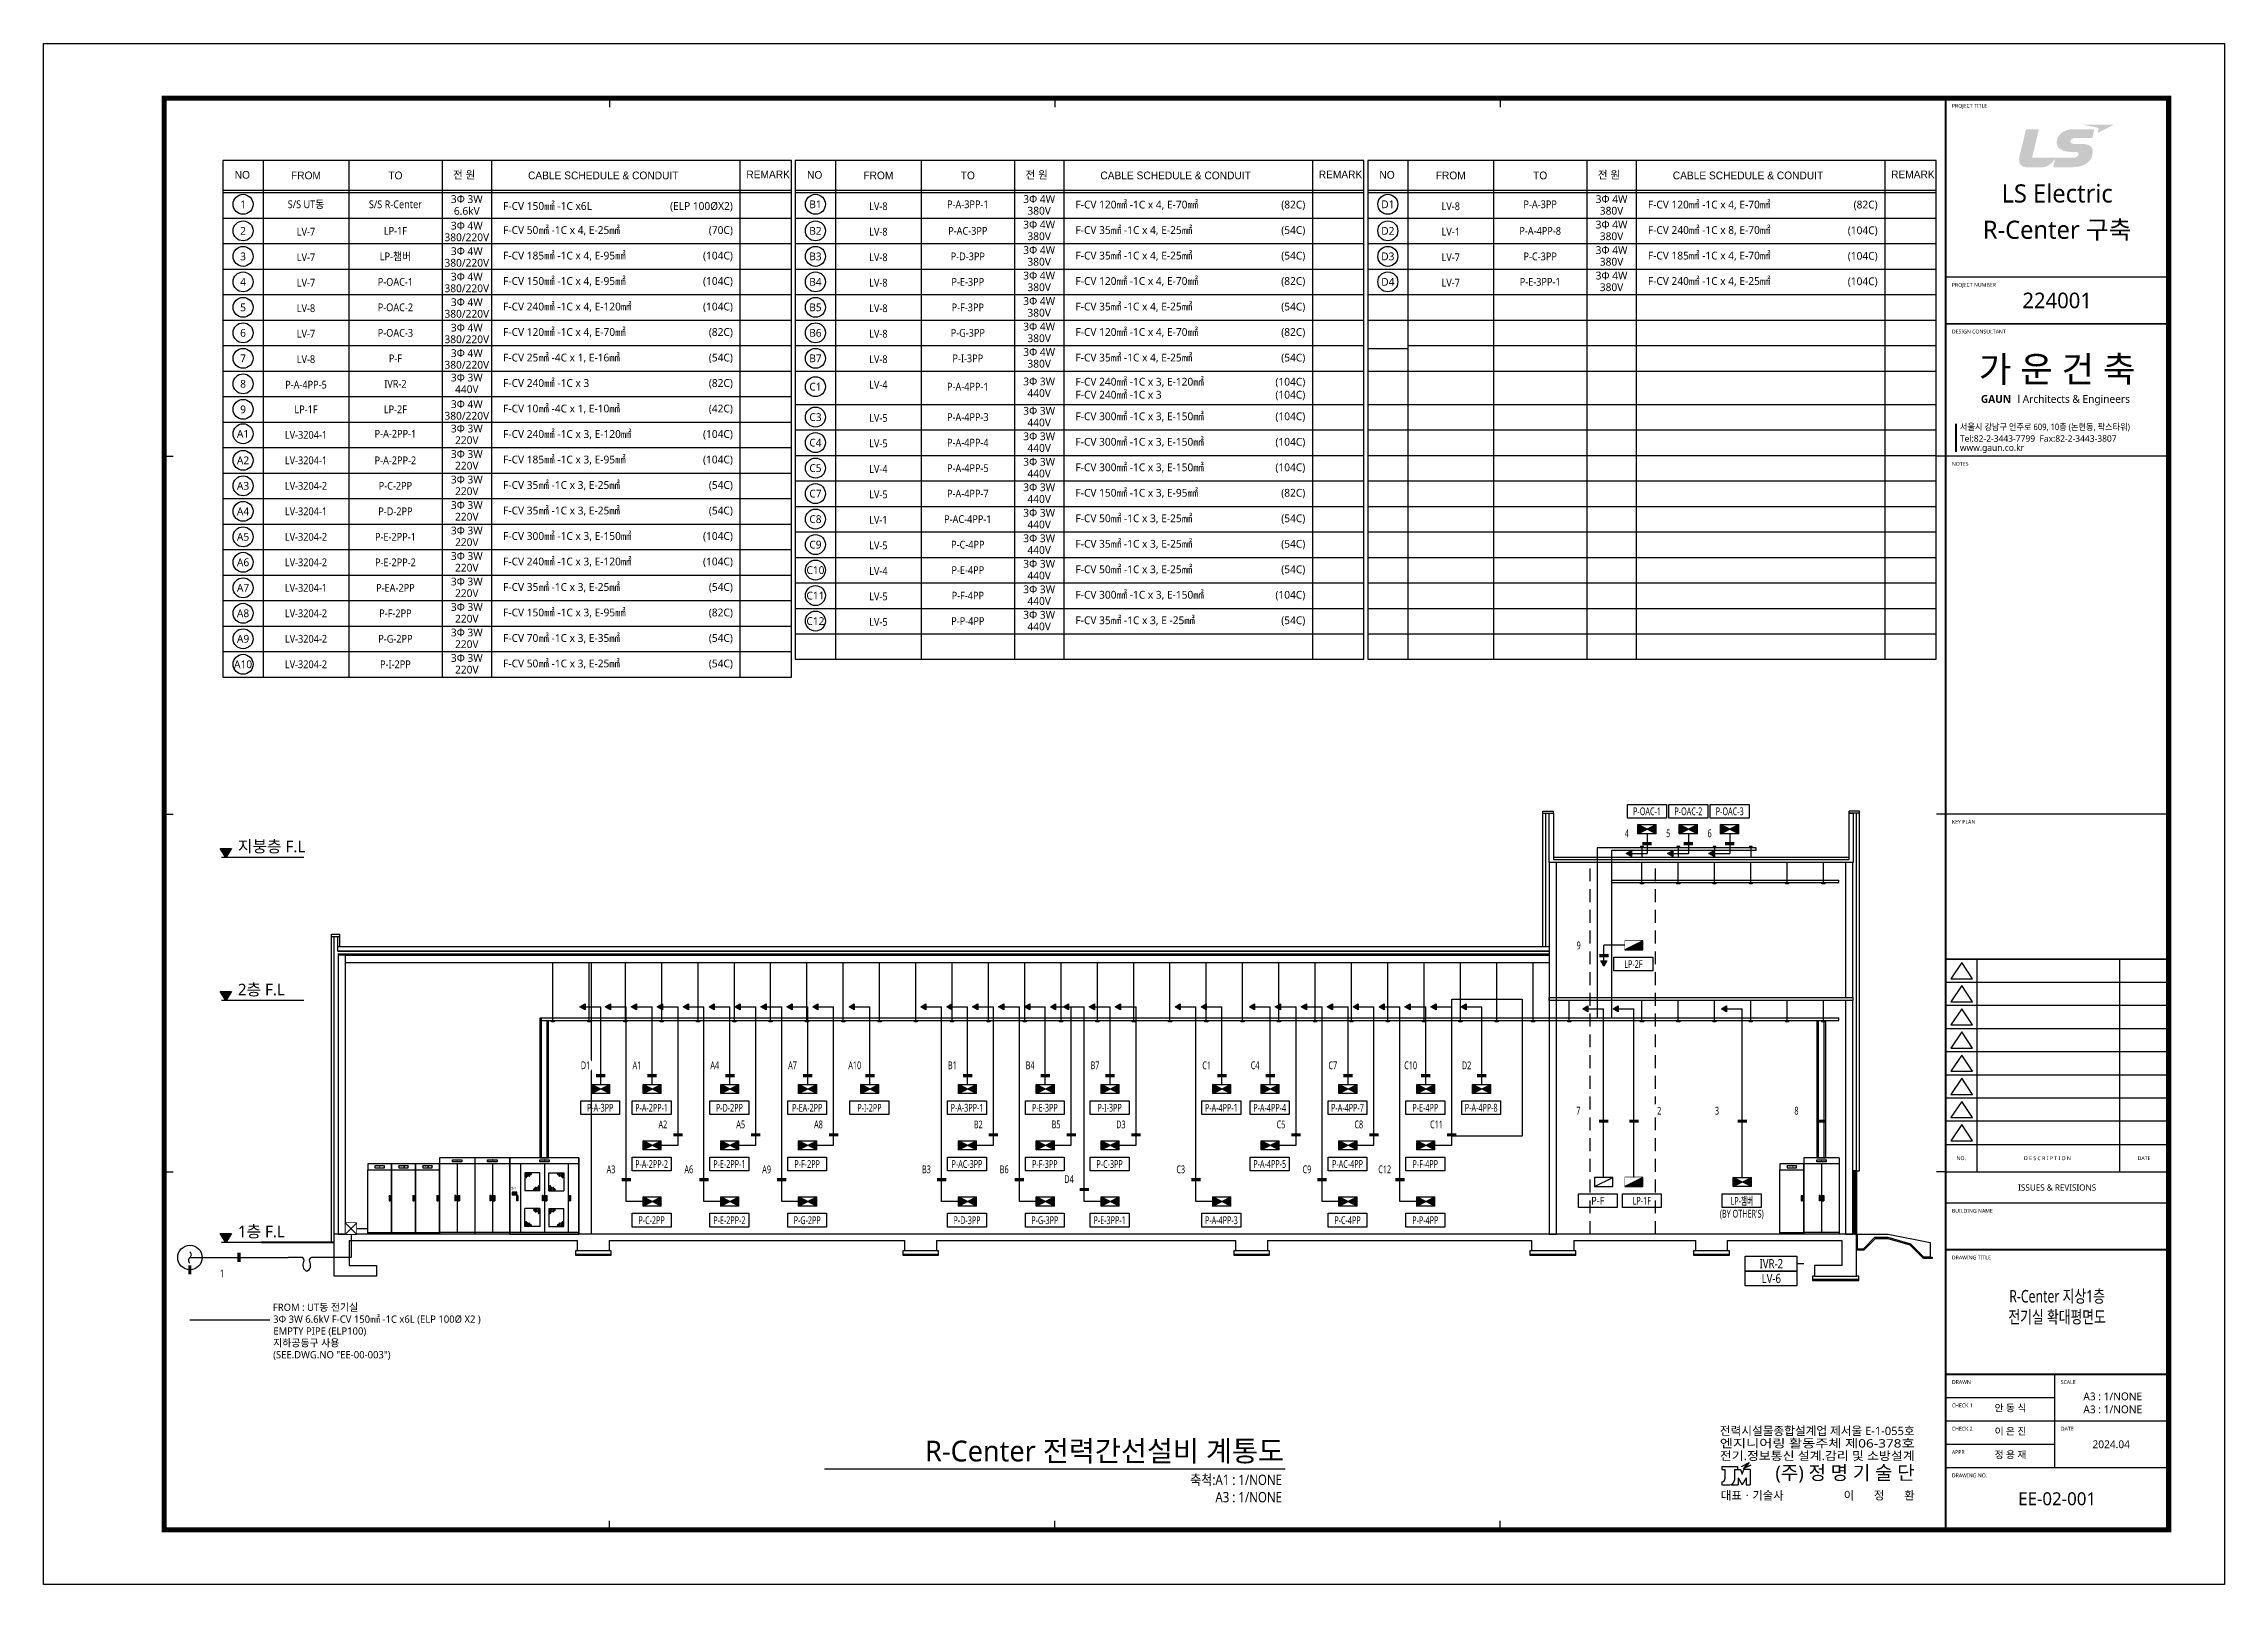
# Model space of a CAD drawing. Header units: millimetres. Extents: x 0 to 84100, y 0 to 59400.
import ezdxf
from ezdxf.enums import TextEntityAlignment as Align

# ---------------------------------------------------------------- set-up
doc = ezdxf.new("R2010")
doc.units = ezdxf.units.MM
doc.header["$LTSCALE"] = 1000
for name, pattern in [('CEN', [62, 60, -1, 0, -1]), ('CONTINOUS', [0]), ('DASHDOTX2', [2, 1, -0.5, 0, -0.5]), ('점선1', [2, 1.25, -0.75])]:
    doc.linetypes.add(name, pattern=pattern)
for name, color, linetype in [('arch', 8, 'Continuous'), ('DIM', 6, 'Continuous'), ('Layer 1', 7, 'Continuous'), ('S', 4, 'Continuous'), ('SECT', 2, 'Continuous'), ('SYM', 3, 'Continuous'), ('TEXT', 3, 'Continuous'), ('TIT', 2, 'Continuous'), ('TR', 3, 'Continuous'), ('TRAY', 3, 'Continuous'), ('XR-SHEET(통신)$0$WD-E$0$WD', 6, 'Continuous'), ('XR-SHEET-SHT', 5, 'Continuous'), ('XR-SHEET-TEXT', 3, 'Continuous'), ('XREF', 7, 'CEN'), ('글씨', 2, 'CONTINOUS'), ('전선스케즐', 2, 'Continuous')]:
    doc.layers.add(name, color=color, linetype=linetype)
doc.layers.add('XR-SHEET-TEMP', color=171, linetype='Continuous', plot=False)
doc.styles.add('2$0$GHS', font='malgun.ttf')
doc.styles.add('GHS', font='malgun.ttf')
doc.styles.add('XR-SHEET$0$XREF-Form$0$맑은고딕', font='malgun.ttf')
doc.styles.add('XR-SHEET(통신)$0$WD-E$0$GHS', font='malgun.ttf')
doc.styles.add('맑은고딕', font='malgun.ttf')
doc.styles.add('맑은고딕B', font='malgunbd.ttf')
doc.styles.add('울릉도', font='')
doc.styles.get('울릉도').set_extended_font_data('HY울릉도L')

msp = doc.modelspace()

# ---------------------------------------------------------------- texts
at = {"layer": 'SECT', "color": 2, "ltscale": 2, "style": 'GHS'}
for s, p in [('지붕층 F.L', (7491, 28226)), ('2층 F.L', (7491, 22709)), ('1층 F.L', (7491, 13381))]:
    msp.add_text(s, height=448, dxfattribs=at).set_placement(p)
at = {"layer": 'SYM', "style": 'GHS', "width": 0.6}
for s, p in [('P-OAC-1', (61835, 29804)), ('P-OAC-2', (63429, 29804)), ('P-OAC-3', (65023, 29804)), ('P-A-3PP', (21463, 18375)), ('P-A-2PP-1', (23446, 18375)), ('P-D-2PP', (26446, 18375)), ('P-EA-2PP', (29446, 18375)), ('P-I-2PP', (31846, 18375)), ('P-A-3PP-1', (35610, 18375)), ('P-E-3PP', (38610, 18375)), ('P-I-3PP', (41110, 18375)), ('P-A-4PP-1', (45418, 18375)), ('P-A-4PP-4', (47283, 18375)), ('P-A-4PP-7', (50283, 18375)), ('P-E-4PP', (53283, 18375)), ('P-A-4PP-8', (55440, 18375)), ('P-A-2PP-2', (23446, 16207)), ('P-E-2PP-1', (26446, 16207)), ('P-F-2PP', (29446, 16207)), ('P-AC-3PP', (35610, 16207)), ('P-F-3PP', (38610, 16207)), ('P-C-3PP', (41110, 16207)), ('P-A-4PP-5', (47283, 16207)), ('P-AC-4PP', (50283, 16207)), ('P-F-4PP', (53283, 16207)), ("(BY OTHER'S)", (65488, 14260)), ('LP-챔버', (65488, 14790)), ('P-C-2PP', (23446, 14040)), ('P-E-2PP-2', (26446, 14040)), ('P-G-2PP', (29446, 14040)), ('P-D-3PP', (35610, 14040)), ('P-G-3PP', (38610, 14040)), ('P-E-3PP-1', (41110, 14040)), ('P-A-4PP-3', (45418, 14040)), ('P-C-4PP', (50283, 14040)), ('P-P-4PP', (53283, 14040))]:
    msp.add_text(s, height=300, dxfattribs=at).set_placement(p, align=Align.MIDDLE)
at = {"layer": 'SYM', "color": 6, "style": 'GHS'}
for p in [(15943, 16327), (17303, 16327), (19309, 16327), (68558, 16327)]:
    msp.add_text('N     P', height=40.4, dxfattribs=at).set_placement(p, align=Align.MIDDLE)
for s, p in [('온도계', (18046, 15216)), ('디지털', (18047, 15274))]:
    msp.add_text(s, height=46.1, dxfattribs=at).set_placement(p)
at = {"layer": 'SYM', "style": '2$0$GHS', "width": 0.8}
for s, p in [('IVR-2', (66627, 12364)), ('LV-6', (66627, 11794))]:
    msp.add_text(s, height=356, dxfattribs=at).set_placement(p, align=Align.MIDDLE_CENTER)
at = {"layer": 'TEXT', "style": 'GHS', "width": 0.75}
for s, height, p in [('R-Center 지상1층', 482.97, (77650, 11109)), ('전기실 확대평면도', 483, (77650, 10309))]:
    msp.add_text(s, height=height, dxfattribs=at).set_placement(p, align=Align.MIDDLE_CENTER)
at = {"layer": 'TEXT', "style": 'GHS'}
for s, height, p in [('A3 : 1/NONE', 300, (79795, 7247)), ('A3 : 1/NONE', 300, (79795, 6747)), ('EE-02-001', 500, (77650, 3300))]:
    msp.add_text(s, height=height, dxfattribs=at).set_placement(p, align=Align.MIDDLE_CENTER)
at = {"layer": 'TIT', "style": 'GHS'}
msp.add_text('R-Center 전력간선설비 계통도', height=800, dxfattribs=at).set_placement((47839, 5140), align=Align.MIDDLE_RIGHT)
at = {"layer": 'TIT', "style": 'GHS', "width": 0.85}
for s, p in [('축척:A1 : 1/NONE', (47758, 3831)), ('A3 : 1/NONE', (47758, 3162))]:
    msp.add_text(s, height=400, dxfattribs=at).set_placement(p, align=Align.RIGHT)
at = {"layer": '글씨', "color": 3, "style": 'GHS'}
for s, p in [('1', (7692, 53206)), ('B1', (29765, 53206)), ('D1', (51839, 53206)), ('2', (7692, 52181)), ('B2', (29765, 52181)), ('D2', (51839, 52181)), ('3', (7692, 51198)), ('B3', (29765, 51198)), ('D3', (51839, 51198)), ('4', (7692, 50215)), ('B4', (29765, 50215)), ('D4', (51839, 50215)), ('5', (7692, 49233)), ('B5', (29765, 49233)), ('6', (7692, 48250)), ('B6', (29765, 48250)), ('7', (7692, 47267)), ('B7', (29765, 47267)), ('8', (7692, 46284)), ('C1', (29765, 46175)), ('9', (7692, 45301)), ('C3', (29765, 45001)), ('A1', (7692, 44359)), ('C4', (29765, 44018)), ('A2', (7692, 43335)), ('C5', (29765, 43035)), ('A3', (7692, 42352)), ('C7', (29765, 42052)), ('A4', (7692, 41369)), ('C8', (29765, 41069)), ('A5', (7692, 40386)), ('A6', (7692, 39403)), ('C9', (29765, 40086)), ('C10', (29765, 39103)), ('A7', (7692, 38420)), ('C11', (29765, 38120)), ('A8', (7692, 37438)), ('C12', (29765, 37138)), ('A9', (7692, 36455)), ('A10', (7692, 35472))]:
    msp.add_text(s, height=300, dxfattribs=at).set_placement(p, align=Align.MIDDLE_CENTER)
at = {"layer": '전선스케즐', "color": 6, "style": '울릉도'}
for s, p in [('NO', (7369, 54192)), ('전 원', (15789, 54192)), ('CABLE SCHEDULE & CONDUIT', (18681, 54169)), ('REMARK', (27101, 54207)), ('NO', (29442, 54192)), ('전 원', (37863, 54192)), ('CABLE SCHEDULE & CONDUIT', (40754, 54169)), ('REMARK', (49174, 54207)), ('NO', (51515, 54192)), ('전 원', (59936, 54192)), ('CABLE SCHEDULE & CONDUIT', (62828, 54169)), ('REMARK', (71248, 54207))]:
    msp.add_text(s, height=300, dxfattribs=at).set_placement(p)
for s, p in [('FROM', (10118, 54319)), ('TO', (13567, 54319)), ('FROM', (32192, 54319)), ('TO', (35641, 54319)), ('FROM', (54265, 54319)), ('TO', (57714, 54319))]:
    msp.add_text(s, height=300, dxfattribs=at).set_placement(p, align=Align.MIDDLE)
at = {"layer": '전선스케즐', "color": 3, "style": 'GHS', "width": 0.9}
for s, p in [('S/S UT동', (10118, 53206)), ('LV-8', (32192, 53132)), ('LV-8', (54265, 53132)), ('LV-7', (10118, 52149)), ('LV-8', (32192, 52149)), ('LV-1', (54265, 52149)), ('LV-7', (10118, 51166)), ('LV-8', (32192, 51166)), ('LV-7', (54265, 51166)), ('LV-7', (10118, 50183)), ('LV-8', (32192, 50183)), ('LV-7', (54265, 50183)), ('LV-8', (10118, 49200)), ('LV-8', (32192, 49200)), ('LV-7', (10118, 48217)), ('LV-8', (32192, 48217)), ('LV-8', (10118, 47234)), ('LV-8', (32192, 47234)), ('P-A-4PP-5', (10118, 46251)), ('LV-4', (32192, 46251)), ('LP-1F', (10118, 45301)), ('LV-5', (32192, 44969)), ('LV-3204-1', (10118, 44318)), ('LV-5', (32192, 43986)), ('LV-3204-1', (10118, 43335)), ('LV-4', (32192, 43003)), ('LV-3204-2', (10118, 42352)), ('LV-5', (32192, 42020)), ('LV-3204-1', (10118, 41369)), ('LV-3204-2', (10118, 40386)), ('LV-1', (32192, 41037)), ('LV-3204-2', (10118, 39403)), ('LV-5', (32192, 40054)), ('LV-4', (32192, 39071)), ('LV-3204-1', (10118, 38420)), ('LV-5', (32192, 38088)), ('LV-3204-2', (10118, 37438)), ('LV-5', (32192, 37105)), ('LV-3204-2', (10118, 36455)), ('LV-3204-2', (10118, 35472))]:
    msp.add_text(s, height=300, dxfattribs=at).set_placement(p, align=Align.MIDDLE)
for s, p in [('S/S R-Center', (13567, 53206)), ('P-A-3PP-1', (35641, 53206)), ('P-A-3PP', (57714, 53206)), ('LP-1F', (13567, 52181)), ('P-AC-3PP', (35641, 52181)), ('P-A-4PP-8', (57714, 52181)), ('LP-챔버', (13567, 51198)), ('P-D-3PP', (35641, 51198)), ('P-C-3PP', (57714, 51198)), ('P-OAC-1', (13567, 50215)), ('P-E-3PP', (35641, 50215)), ('P-E-3PP-1', (57714, 50215)), ('P-OAC-2', (13567, 49233)), ('P-F-3PP', (35641, 49233)), ('P-OAC-3', (13567, 48250)), ('P-G-3PP', (35641, 48250)), ('P-F', (13567, 47267)), ('P-I-3PP', (35641, 47267)), ('IVR-2', (13567, 46284)), ('P-A-4PP-1', (35641, 46175)), ('LP-2F', (13567, 45301)), ('P-A-4PP-3', (35641, 45001)), ('P-A-2PP-1', (13567, 44359)), ('P-A-4PP-4', (35641, 44018)), ('P-A-2PP-2', (13567, 43335)), ('P-A-4PP-5', (35641, 43035)), ('P-C-2PP', (13567, 42352)), ('P-A-4PP-7', (35641, 42052)), ('P-D-2PP', (13567, 41369)), ('P-AC-4PP-1', (35641, 41069)), ('P-E-2PP-1', (13567, 40386)), ('P-E-2PP-2', (13567, 39403)), ('P-C-4PP', (35641, 40086)), ('P-E-4PP', (35641, 39103)), ('P-EA-2PP', (13567, 38420)), ('P-F-4PP', (35641, 38120)), ('P-F-2PP', (13567, 37438)), ('P-P-4PP', (35641, 37138)), ('P-G-2PP', (13567, 36455)), ('P-I-2PP', (13567, 35472))]:
    msp.add_text(s, height=300, dxfattribs=at).set_placement(p, align=Align.MIDDLE_CENTER)
at = {"layer": '전선스케즐', "color": 3, "style": 'GHS'}
for s, p in [('3Ф 3W', (16320, 53407)), ('6.6kV', (16320, 52958)), ('3Ф 4W', (38393, 53407)), ('380V', (38393, 52958)), ('3Ф 4W', (60467, 53407)), ('380V', (60467, 52958)), ('3Ф 4W', (16320, 52383)), ('3Ф 4W', (38393, 52424)), ('3Ф 4W', (60467, 52424)), ('380/220V', (16320, 51934)), ('3Ф 4W', (16320, 51400)), ('3Ф 4W', (38393, 51441)), ('380V', (38393, 51975)), ('3Ф 4W', (60467, 51441)), ('380V', (60467, 51975)), ('380/220V', (16320, 50951)), ('3Ф 4W', (16320, 50417)), ('3Ф 4W', (38393, 50458)), ('380V', (38393, 50992)), ('3Ф 4W', (60467, 50458)), ('380V', (60467, 50992)), ('380/220V', (16320, 49968)), ('3Ф 4W', (38393, 49476)), ('380V', (38393, 50009)), ('380V', (60467, 50009)), ('380/220V', (16320, 48985)), ('3Ф 4W', (16320, 49434)), ('380V', (38393, 49026)), ('380/220V', (16320, 48002)), ('3Ф 4W', (16320, 48451)), ('3Ф 4W', (38393, 48493)), ('380V', (38393, 48043)), ('380/220V', (16320, 47019)), ('3Ф 4W', (16320, 47468)), ('3Ф 4W', (38393, 47510)), ('380V', (38393, 47061)), ('3Ф 3W', (16320, 46527)), ('3Ф 3W', (38393, 46377)), ('3Ф 4W', (16320, 45502)), ('440V', (16320, 46078)), ('440V', (38393, 45928)), ('380/220V', (16320, 45053)), ('3Ф 3W', (16320, 44561)), ('3Ф 3W', (38393, 45244)), ('440V', (38393, 44795)), ('3Ф 3W', (16320, 43578)), ('220V', (16320, 44112)), ('3Ф 3W', (38393, 44261)), ('440V', (38393, 43812)), ('220V', (16320, 43129)), ('3Ф 3W', (38393, 43278)), ('440V', (38393, 42829)), ('3Ф 3W', (16320, 42595)), ('220V', (16320, 42146)), ('3Ф 3W', (38393, 42295)), ('3Ф 3W', (16320, 41612)), ('220V', (16320, 41163)), ('3Ф 3W', (38393, 41312)), ('440V', (38393, 41846)), ('3Ф 3W', (16320, 40629)), ('3Ф 3W', (38393, 40329)), ('440V', (38393, 40863)), ('3Ф 3W', (16320, 39646)), ('220V', (16320, 40180)), ('440V', (38393, 39880)), ('3Ф 3W', (16320, 38663)), ('220V', (16320, 39197)), ('3Ф 3W', (38393, 39346)), ('440V', (38393, 38897)), ('220V', (16320, 38214)), ('3Ф 3W', (38393, 38363)), ('440V', (38393, 37914)), ('3Ф 3W', (16320, 37681)), ('220V', (16320, 37231)), ('3Ф 3W', (38393, 37381)), ('440V', (38393, 36931)), ('3Ф 3W', (16320, 36698)), ('220V', (16320, 36248)), ('3Ф 3W', (16320, 35715)), ('220V', (16320, 35266))]:
    msp.add_text(s, height=300, dxfattribs=at).set_placement(p, align=Align.MIDDLE)
for s, p in [('F-CV 150㎟ -1C x6L', (17720, 53140)), ('F-CV 120㎟ -1C x 4, E-70㎟', (39793, 53195)), ('F-CV 120㎟ -1C x 4, E-70㎟', (61867, 53195)), ('F-CV 50㎟ -1C x 4, E-25㎟', (17720, 52212)), ('F-CV 35㎟ -1C x 4, E-25㎟', (39793, 52212)), ('F-CV 240㎟ -1C x 8, E-70㎟', (61867, 52212)), ('F-CV 185㎟ -1C x 4, E-95㎟', (17720, 51229)), ('F-CV 35㎟ -1C x 4, E-25㎟', (39793, 51229)), ('F-CV 185㎟ -1C x 4, E-70㎟', (61867, 51229)), ('F-CV 150㎟ -1C x 4, E-95㎟', (17720, 50247)), ('F-CV 120㎟ -1C x 4, E-70㎟', (39793, 50247)), ('F-CV 240㎟ -1C x 4, E-25㎟', (61867, 50247)), ('F-CV 240㎟ -1C x 4, E-120㎟', (17720, 49264)), ('F-CV 35㎟ -1C x 4, E-25㎟', (39793, 49264)), ('F-CV 120㎟ -1C x 4, E-70㎟', (17720, 48281)), ('F-CV 120㎟ -1C x 4, E-70㎟', (39793, 48281)), ('F-CV 25㎟ -4C x 1, E-16㎟', (17720, 47298)), ('F-CV 35㎟ -1C x 4, E-25㎟', (39793, 47298)), ('F-CV 240㎟ -1C x 3', (17720, 46315)), ('F-CV 240㎟ -1C x 3, E-120㎟', (39793, 46365)), ('F-CV 10㎟ -4C x 1, E-10㎟', (17720, 45332)), ('F-CV 240㎟ -1C x 3', (39793, 45865)), ('F-CV 300㎟ -1C x 3, E-150㎟', (39793, 45032)), ('F-CV 240㎟ -1C x 3, E-120㎟', (17720, 44349)), ('F-CV 300㎟ -1C x 3, E-150㎟', (39793, 44049)), ('F-CV 185㎟ -1C x 3, E-95㎟', (17720, 43366)), ('F-CV 300㎟ -1C x 3, E-150㎟', (39793, 43066)), ('F-CV 35㎟ -1C x 3, E-25㎟', (17720, 42383)), ('F-CV 150㎟ -1C x 3, E-95㎟', (39793, 42083)), ('F-CV 35㎟ -1C x 3, E-25㎟', (17720, 41400)), ('F-CV 50㎟ -1C x 3, E-25㎟', (39793, 41100)), ('F-CV 300㎟ -1C x 3, E-150㎟', (17720, 40417)), ('F-CV 240㎟ -1C x 3, E-120㎟', (17720, 39434)), ('F-CV 35㎟ -1C x 3, E-25㎟', (39793, 40117)), ('F-CV 50㎟ -1C x 3, E-25㎟', (39793, 39134)), ('F-CV 35㎟ -1C x 3, E-25㎟', (17720, 38452)), ('F-CV 300㎟ -1C x 3, E-150㎟', (39793, 38152)), ('F-CV 150㎟ -1C x 3, E-95㎟', (17720, 37469)), ('F-CV 35㎟ -1C x 3, E -25㎟', (39793, 37169)), ('F-CV 70㎟ -1C x 3, E-35㎟', (17720, 36486)), ('F-CV 50㎟ -1C x 3, E-25㎟', (17720, 35503))]:
    msp.add_text(s, height=300, dxfattribs=at).set_placement(p, align=Align.MIDDLE_LEFT)
for s, p in [('(ELP 100ØX2)', (26581, 53140)), ('(82C)', (48655, 53195)), ('(82C)', (70728, 53195)), ('(70C)', (26581, 52212)), ('(54C)', (48655, 52212)), ('(104C)', (70728, 52203)), ('(104C)', (26581, 51229)), ('(54C)', (48655, 51229)), ('(104C)', (70728, 51220)), ('(104C)', (26581, 50247)), ('(82C)', (48655, 50247)), ('(104C)', (70728, 50237)), ('(104C)', (26581, 49264)), ('(54C)', (48655, 49264)), ('(82C)', (26581, 48281)), ('(82C)', (48655, 48281)), ('(54C)', (26581, 47298)), ('(54C)', (48655, 47298)), ('(82C)', (26581, 46315)), ('(104C)', (48655, 46365)), ('(42C)', (26581, 45332)), ('(104C)', (48655, 45865)), ('(104C)', (48655, 45032)), ('(104C)', (26581, 44349)), ('(104C)', (48655, 44049)), ('(104C)', (26581, 43366)), ('(104C)', (48655, 43066)), ('(54C)', (26581, 42383)), ('(82C)', (48655, 42083)), ('(54C)', (26581, 41400)), ('(54C)', (48655, 41100)), ('(104C)', (26581, 40417)), ('(104C)', (26581, 39434)), ('(54C)', (48655, 40117)), ('(54C)', (48655, 39134)), ('(54C)', (26581, 38452)), ('(104C)', (48655, 38152)), ('(82C)', (26581, 37469)), ('(54C)', (48655, 37169)), ('(54C)', (26581, 36486)), ('(54C)', (26581, 35503))]:
    msp.add_text(s, height=300, dxfattribs=at).set_placement(p, align=Align.MIDDLE_RIGHT)

# ---------------------------------------------------------------- blocks, each defined once
blk = doc.blocks.new('A$C73120EFD')
at = {"layer": 'XR-SHEET(통신)$0$WD-E$0$WD', "color": 4}
for p, q in [((-27546, 7102), (-27546, 6933)), ((-27546, 7102), (-26702, 7102)), ((-26702, 7102), (-26702, 6933)), ((-26494, 7105), (-26082, 7309)), ((-26165, 7268), (-26370, 6991)), ((-26370, 6991), (-25958, 7194)), ((-26370, 6991), (-26257, 7073)), ((-26349, 7019), (-26236, 7101)), ((-26328, 7047), (-26215, 7129)), ((-26308, 7075), (-26194, 7157)), ((-26082, 7309), (-26288, 7031)), ((-26287, 7103), (-26173, 7186)), ((-26266, 7131), (-26153, 7214)), ((-26245, 7160), (-26132, 7242)), ((-26224, 7188), (-26111, 7270)), ((-26203, 7216), (-26090, 7298)), ((-26183, 7244), (-26117, 7292)), ((-27546, 6933), (-27377, 6933)), ((-27546, 6273), (-27546, 6105)), ((-27546, 6273), (-27538, 6273)), ((-27546, 6105), (-27124, 6105)), ((-27377, 6933), (-27377, 6434)), ((-27052, 6115), (-27052, 6105)), ((-27052, 6105), (-26660, 6105)), ((-26871, 6933), (-26871, 6358)), ((-26871, 6933), (-26534, 6933)), ((-26660, 6490), (-26449, 6105)), ((-26660, 6490), (-26660, 6105)), ((-26534, 6933), (-26449, 6680)), ((-26449, 6680), (-26365, 6933)), ((-26238, 6490), (-26449, 6105)), ((-26027, 6933), (-26365, 6933)), ((-26314, 7018), (-26278, 7045)), ((-26238, 6490), (-26238, 6105)), ((-26238, 6105), (-26027, 6105)), ((-26027, 6933), (-26027, 6105))]:
    blk.add_line(p, q, dxfattribs=at)
for centre, radius in [((-27538, 6434), 160), ((-27124, 6358), 253)]:
    blk.add_arc(centre, radius, 270, 0, dxfattribs=at)
at = {"layer": 'XR-SHEET(통신)$0$WD-E$0$WD', "color": 4, "style": 'XR-SHEET(통신)$0$WD-E$0$GHS'}
for s, width, p, p2 in [('전력시설물종합설계업 제서울 E-1-055호', 0.877197, (-27655, 8791), (-17155, 8791)), ('엔지니어링 활동주체 제06-378호', 1.078185, (-27655, 8118), (-17155, 8118)), ('전기.정보통신 설계.감리 및 소방설계', 0.962199, (-27655, 7445), (-17155, 7445))]:
    blk.add_text(s, height=450, dxfattribs=dict(at, width=width)).set_placement(p, p2, align=Align.FIT)
for s, height, p in [('(주) 정 명 기 술 단', 750, (-17155, 6387)), ('이       정       환', 450, (-17155, 5315))]:
    blk.add_text(s, height=height, dxfattribs=at).set_placement(p, align=Align.RIGHT)
blk.add_text('대표ㆍ기술사 ', height=450, dxfattribs=at).set_placement((-27597, 5315))
blk = doc.blocks.new('XR-SHEET$0$XREF-Form$0$xr-form$0$TITLE')
at = {"layer": 'XR-SHEET-TEXT', "color": 4, "style": '맑은고딕B'}
for tag, height, p in [('TITLE1', 6, (776, 116.69)), ('TITLE4', 6, (776, 111.7)), ('TITLE2', 6, (776, 107.09)), ('TITLE5', 6, (776, 102.09)), ('TITLE3', 6, (776, 97.38)), ('A0.00', 7, (775.56, 32.33))]:
    blk.add_attdef(tag, text='', height=height, dxfattribs=at).set_placement(p, align=Align.MIDDLE_CENTER)
at = {"layer": 'XR-SHEET-TEXT', "color": 3, "style": 'XR-SHEET$0$XREF-Form$0$맑은고딕'}
for tag, p in [('NAME-1', (752.37, 76.33)), ('NAME-2', (752.37, 67.33)), ('NAME-3', (752.37, 58.33)), ('NAME-4', (752.37, 49.33))]:
    blk.add_attdef(tag, text='', height=2.7, dxfattribs=at).set_placement(p, align=Align.MIDDLE_LEFT)
for tag, p in [('SCALE-A1', (796.39, 73.17)), ('SCALE-A3', (796.39, 68.31)), ('DATE', (797.36, 53.01))]:
    blk.add_attdef(tag, text='', height=3, dxfattribs=at).set_placement(p, align=Align.MIDDLE)
blk = doc.blocks.new('block 3')
at = {"true_color": 0xfa002d}
h = blk.add_hatch(color=240, dxfattribs=at)
h.dxf.hatch_style = 1
h.paths.add_polyline_path([(78.5, -138.2), (78.5, -138.2), (78.6, -138.2), (78.6, -138.2), (78.7, -138.1), (78.7, -138.1), (78.8, -138.1), (78.8, -138.1), (78.9, -138), (78.9, -138), (78.9, -138), (79, -138), (79, -138), (79.1, -137.9), (79.1, -137.9), (79.1, -137.9), (79.2, -137.9), (79.2, -137.9), (79.2, -137.8), (79.3, -137.8), (79.3, -137.8), (79.4, -137.8), (79.4, -137.8), (79.4, -137.8), (79.5, -137.7), (79.5, -137.7), (79.5, -137.7), (79.6, -137.7), (79.6, -137.7), (79.6, -137.7), (79.6, -137.6), (79.7, -137.6), (79.7, -137.6), (79.7, -137.6), (79.7, -137.6), (79.8, -137.6), (79.8, -137.6), (79.8, -137.6), (79.8, -137.5), (79.9, -137.5), (79.9, -137.5), (79.9, -137.5), (79.9, -137.5), (80, -137.5), (80, -137.5), (80, -137.5), (80, -137.5), (80, -137.4), (80, -137.4), (80.1, -137.4), (80.1, -137.4), (80.1, -137.4), (80.1, -137.4), (80.1, -137.4), (80.2, -137.4), (80.2, -137.4), (80.2, -137.4), (80.2, -137.4), (80.2, -137.4), (80.2, -137.4), (80.2, -137.4), (80.2, -137.4), (80.2, -137.4), (80.1, -137.4), (80.1, -137.4), (80.1, -137.4), (80.1, -137.4), (80.1, -137.4), (80.1, -137.4), (80.1, -137.4), (80.1, -137.4), (80.1, -137.4), (80.1, -137.4), (80.1, -137.4), (80.1, -137.4), (80.1, -137.4), (80.1, -137.4), (80, -137.4), (80, -137.4), (80, -137.4), (80, -137.4), (80, -137.4), (80, -137.4), (80, -137.4), (80, -137.4), (80, -137.4), (79.9, -137.4), (79.9, -137.4), (79.9, -137.4), (79.9, -137.4), (79.9, -137.4), (79.9, -137.4), (79.9, -137.4), (79.8, -137.4), (79.8, -137.4), (79.8, -137.4), (79.8, -137.4), (79.8, -137.4), (79.7, -137.4), (79.7, -137.4), (79.7, -137.4), (79.7, -137.4), (79.7, -137.4), (79.6, -137.4), (79.6, -137.4), (79.6, -137.4), (79.6, -137.4), (79.6, -137.4), (79.5, -137.4), (79.5, -137.4), (79.5, -137.4), (79.5, -137.4), (79.5, -137.4), (79.4, -137.4), (79.4, -137.4), (79.4, -137.4), (79.4, -137.4), (79.3, -137.4), (79.3, -137.4), (79.3, -137.4), (79.2, -137.4), (79.2, -137.4), (79.2, -137.4), (79.2, -137.4), (79.1, -137.4), (79.1, -137.4), (79.1, -137.4), (79.1, -137.4), (79, -137.4), (79, -137.4), (79, -137.4), (78.9, -137.4), (78.9, -137.4), (78.9, -137.4), (78.8, -137.4), (78.8, -137.4), (78.8, -137.4), (78.8, -137.4), (78.7, -137.4), (78.7, -137.4), (78.7, -137.4), (78.6, -137.4), (78.6, -137.4), (78.6, -137.4), (78.5, -137.4), (78.5, -137.4), (78.4, -137.4), (78.4, -137.4), (78.4, -137.4), (78.3, -137.4), (78.3, -137.4), (78.3, -137.4), (78.2, -137.4), (78.2, -137.4), (78.2, -137.4), (78.1, -137.4), (78.1, -137.4), (78, -137.4), (78, -137.4), (78, -137.4), (77.9, -137.4), (77.9, -137.4), (77.9, -137.4), (77.8, -137.4), (77.8, -137.4), (77.7, -137.4), (77.7, -137.4), (77.7, -137.4), (77.6, -137.4), (77.6, -137.4), (77.5, -137.4), (77.5, -137.4), (77.5, -137.4), (77.4, -137.4), (77.4, -137.4), (77.3, -137.4), (77.3, -137.4), (77.2, -137.4), (77.2, -137.4), (77.2, -137.4), (77.1, -137.4), (77.1, -137.4), (77, -137.4), (77, -137.4), (76.9, -137.4), (76.9, -137.4), (76.8, -137.4), (76.8, -137.4), (76.7, -137.4), (76.7, -137.4), (76.7, -137.4), (76.6, -137.4), (76.6, -137.4), (76.5, -137.4), (76.5, -137.4), (76.4, -137.4), (76.4, -137.4), (76.3, -137.4), (76.3, -137.4), (76.2, -137.4), (76.2, -137.4), (76.1, -137.4), (76.1, -137.4), (76, -137.4), (76, -137.4), (75.9, -137.4), (75.9, -137.4), (75.8, -137.4), (75.8, -137.4), (75.7, -137.4), (75.7, -137.4), (75.6, -137.4), (75.6, -137.4), (75.5, -137.4), (75.5, -137.4), (75.4, -137.4), (75.4, -137.4), (75.3, -137.4), (75.3, -137.4), (75.2, -137.4), (75.2, -137.4), (75.1, -137.4), (75.1, -137.4), (75, -137.4), (75, -137.4), (74.9, -137.4), (74.9, -137.4), (74.8, -137.4), (74.8, -137.4), (74.7, -137.4), (74.7, -137.4), (74.6, -137.4), (74.6, -137.4), (74.5, -137.4), (74.4, -137.4), (74.3, -137.4), (74.2, -137.4), (74.1, -137.4), (74, -137.4), (73.9, -137.4), (73.8, -137.4), (73.7, -137.4), (73.6, -137.4), (73.5, -137.4), (73.3, -137.4), (73.2, -137.4), (73.1, -137.4), (73, -137.4), (72.9, -137.4), (72.8, -137.4), (72.7, -137.4), (72.5, -137.4), (72.4, -137.4), (72.3, -137.4), (72.2, -137.4), (72.1, -137.4), (72, -137.4), (71.9, -137.4), (71.7, -137.4), (71.6, -137.4), (71.5, -137.4), (71.4, -137.4), (71.3, -137.4), (71, -137.4), (70.8, -137.4), (70.6, -137.4), (70.1, -137.4), (69.6, -137.4), (69.4, -137.4), (69.1, -137.4), (68.9, -137.4), (68.8, -137.4), (68.7, -137.4), (68.6, -137.4), (68.4, -137.4), (68.3, -137.4), (68.2, -137.4), (68.1, -137.4), (68, -137.4), (67.9, -137.4), (67.7, -137.4), (67.6, -137.4), (67.5, -137.4), (67.4, -137.4), (67.3, -137.4), (67.2, -137.4), (67.1, -137.4), (67, -137.4), (66.8, -137.4), (66.7, -137.4), (66.6, -137.4), (66.5, -137.4), (66.4, -137.4), (66.3, -137.4), (66.2, -137.4), (66.1, -137.4), (66, -137.4), (65.8, -137.4), (65.7, -137.4), (65.7, -137.4), (65.6, -137.4), (65.6, -137.4), (65.5, -137.4), (65.5, -137.4), (65.4, -137.4), (65.4, -137.4), (65.3, -137.4), (65.3, -137.4), (65.2, -137.4), (65.2, -137.4), (65.1, -137.4), (65, -137.4), (65, -137.4), (64.9, -137.4), (64.9, -137.4), (64.8, -137.4), (64.8, -137.4), (64.7, -137.4), (64.7, -137.4), (64.6, -137.4), (64.6, -137.4), (64.5, -137.4), (64.5, -137.4), (64.4, -137.4), (64.4, -137.4), (64.3, -137.4), (64.3, -137.4), (64.2, -137.4), (64.2, -137.4), (64.1, -137.4), (64.1, -137.4), (64, -137.4), (64, -137.4), (63.9, -137.4), (63.9, -137.4), (63.9, -137.4), (63.8, -137.4), (63.8, -137.4), (63.7, -137.4), (63.7, -137.4), (63.6, -137.4), (63.6, -137.4), (63.5, -137.4), (63.5, -137.4), (63.4, -137.4), (63.4, -137.4), (63.3, -137.4), (63.3, -137.4), (63.3, -137.4), (63.2, -137.4), (63.2, -137.4), (63.1, -137.4), (63.1, -137.4), (63, -137.4), (63, -137.4), (62.9, -137.4), (62.9, -137.4), (62.9, -137.4), (62.8, -137.4), (62.8, -137.4), (62.7, -137.4), (62.7, -137.4), (62.7, -137.4), (62.6, -137.4), (62.6, -137.4), (62.5, -137.4), (62.5, -137.4), (62.4, -137.4), (62.4, -137.4), (62.4, -137.4), (62.3, -137.4), (62.3, -137.4), (62.2, -137.4), (62.2, -137.4), (62.2, -137.4), (62.1, -137.4), (62.1, -137.4), (62.1, -137.4), (62, -137.4), (62, -137.4), (61.9, -137.4), (61.9, -137.4), (61.9, -137.4), (61.8, -137.4), (61.8, -137.4), (61.8, -137.4), (61.7, -137.4), (61.7, -137.4), (61.7, -137.4), (61.6, -137.4), (61.6, -137.4), (61.6, -137.4), (61.5, -137.4), (61.5, -137.4), (61.5, -137.4), (61.4, -137.4), (61.4, -137.4), (61.4, -137.4), (61.3, -137.4), (61.3, -137.4), (61.3, -137.4), (61.2, -137.4), (61.2, -137.4), (61.2, -137.4), (61.2, -137.4), (61.1, -137.4), (61.1, -137.4), (61.1, -137.4), (61, -137.4), (61, -137.4), (61, -137.4), (61, -137.4), (60.9, -137.4), (60.9, -137.4), (60.9, -137.4), (60.9, -137.4), (60.8, -137.4), (60.8, -137.4), (60.8, -137.4), (60.8, -137.4), (60.7, -137.4), (60.7, -137.4), (60.7, -137.4), (60.7, -137.4), (60.6, -137.4), (60.6, -137.4), (60.6, -137.4), (60.6, -137.4), (60.6, -137.4), (60.5, -137.4), (60.5, -137.4), (60.5, -137.4), (60.5, -137.4), (60.5, -137.4), (60.4, -137.4), (60.4, -137.4), (60.4, -137.4), (60.4, -137.4), (60.4, -137.4), (60.3, -137.4), (60.3, -137.4), (60.3, -137.4), (60.3, -137.4), (60.3, -137.4), (60.3, -137.4), (60.3, -137.4), (60.2, -137.4), (60.2, -137.4), (60.2, -137.4), (60.2, -137.4), (60.2, -137.4), (60.2, -137.4), (60.2, -137.4), (60.2, -137.4), (60.1, -137.4), (60.1, -137.4), (60.1, -137.4), (60.1, -137.4), (60, -137.4), (60, -137.4), (60, -137.4), (60, -137.4), (60, -137.4), (60, -137.4), (60, -137.4), (60, -137.4), (60, -137.4), (60, -137.4), (60.1, -137.4), (60.1, -137.4), (60.1, -137.4), (60.1, -137.4), (60.1, -137.4), (60.1, -137.4), (60.1, -137.4), (60.1, -137.4), (60.1, -137.4), (60.2, -137.4), (60.2, -137.4), (60.2, -137.4), (60.2, -137.4), (60.2, -137.4), (60.2, -137.4), (60.2, -137.4), (60.3, -137.4), (60.3, -137.4), (60.3, -137.4), (60.3, -137.4), (60.3, -137.4), (60.4, -137.4), (60.4, -137.4), (60.4, -137.5), (60.4, -137.5), (60.5, -137.5), (60.5, -137.5), (60.5, -137.5), (60.5, -137.5), (60.6, -137.5), (60.6, -137.5), (60.6, -137.5), (60.6, -137.5), (60.7, -137.5), (60.7, -137.5), (60.7, -137.5), (60.8, -137.5), (60.8, -137.5), (60.8, -137.5), (60.9, -137.5), (60.9, -137.6), (60.9, -137.6), (61, -137.6), (61, -137.6), (61, -137.6), (61.1, -137.6), (61.1, -137.6), (61.1, -137.6), (61.2, -137.6), (61.2, -137.6), (61.2, -137.6), (61.3, -137.6), (61.3, -137.6), (61.4, -137.6), (61.4, -137.7), (61.4, -137.7), (61.5, -137.7), (61.5, -137.7), (61.6, -137.7), (61.6, -137.7), (61.6, -137.7), (61.7, -137.7), (61.7, -137.7), (61.8, -137.7), (61.8, -137.7), (61.8, -137.7), (61.9, -137.8), (61.9, -137.8), (62, -137.8), (62, -137.8), (62.1, -137.8), (62.1, -137.8), (62.2, -137.8), (62.2, -137.8), (62.2, -137.8), (62.3, -137.8), (62.4, -137.9), (62.5, -137.9), (62.6, -137.9), (62.7, -137.9), (62.8, -137.9), (62.9, -138), (63, -138), (63.1, -138), (63.2, -138), (63.3, -138), (63.4, -138.1), (63.5, -138.1), (63.6, -138.1), (63.7, -138.1), (63.8, -138.2), (63.9, -138.2), (64.1, -138.2), (64.3, -138.2), (64.5, -138.3), (64.9, -138.4), (65.1, -138.4), (65.3, -138.5), (65.5, -138.5), (65.6, -138.5), (65.8, -138.5), (65.9, -138.6), (66, -138.6), (66.1, -138.6), (66.2, -138.6), (66.3, -138.6), (66.4, -138.7), (66.5, -138.7), (66.6, -138.7), (66.7, -138.7), (66.8, -138.7), (66.9, -138.8), (67, -138.8), (67.1, -138.8), (67.2, -138.8), (67.3, -138.8), (67.3, -138.9), (67.4, -138.9), (67.4, -138.9), (67.5, -138.9), (67.5, -138.9), (67.6, -138.9), (67.6, -138.9), (67.7, -138.9), (67.7, -138.9), (67.7, -138.9), (67.8, -139), (67.8, -139), (67.9, -139), (67.9, -139), (68, -139), (68, -139), (68, -139), (68.1, -139), (68.1, -139), (68.2, -139), (68.2, -139), (68.2, -139), (68.3, -139.1), (68.3, -139.1), (68.4, -139.1), (68.4, -139.1), (68.4, -139.1), (68.5, -139.1), (68.5, -139.1), (68.5, -139.1), (68.6, -139.1), (68.6, -139.1), (68.6, -139.1), (68.7, -139.1), (68.7, -139.1), (68.7, -139.1), (68.8, -139.2), (68.8, -139.2), (68.8, -139.2), (68.9, -139.2), (68.9, -139.2), (68.9, -139.2), (68.9, -139.2), (69, -139.2), (69, -139.2), (69, -139.2), (69.1, -139.2), (69.1, -139.2), (69.1, -139.2), (69.1, -139.2), (69.2, -139.2), (69.2, -139.2), (69.2, -139.2), (69.2, -139.2), (69.2, -139.3), (69.3, -139.3), (69.3, -139.3), (69.3, -139.3), (69.3, -139.3), (69.3, -139.3), (69.4, -139.3), (69.4, -139.3), (69.4, -139.3), (69.4, -139.3), (69.4, -139.3), (69.4, -139.3), (69.5, -139.3), (69.5, -139.3), (69.5, -139.3), (69.5, -139.3), (69.7, -139.3), (69.8, -139.4), (69.9, -139.4), (70, -139.5), (70.1, -139.5), (70.2, -139.6), (70.3, -139.8), (70.4, -139.9), (70.4, -140), (70.4, -140.1), (70.4, -140.2), (70.4, -140.3), (70.3, -140.4), (70.3, -140.5), (70.3, -140.5), (70.3, -140.5), (70.3, -140.6), (70.3, -140.7), (70.3, -140.8), (70.2, -140.8), (70.2, -140.9), (70.2, -141), (70.2, -141.1), (70.2, -141.2), (70.1, -141.4), (70.1, -141.6), (70, -141.8), (70, -141.9), (70, -141.9), (70, -142), (69.9, -142.1), (69.9, -142.2), (69.9, -142.3), (69.9, -142.3), (69.9, -142.4), (69.9, -142.4), (69.9, -142.5), (69.8, -142.5), (69.8, -142.5), (69.8, -142.6), (69.8, -142.6), (69.8, -142.6), (69.8, -142.7), (69.8, -142.7), (69.8, -142.7), (69.8, -142.7), (69.8, -142.7), (69.8, -142.7), (69.8, -142.7), (69.8, -142.7), (69.8, -142.7), (69.8, -142.7), (69.8, -142.7), (69.8, -142.7), (69.8, -142.7), (69.8, -142.7), (69.8, -142.7), (69.8, -142.7), (69.8, -142.7), (69.8, -142.7), (69.8, -142.7), (69.8, -142.7), (69.8, -142.7), (69.9, -142.7), (69.9, -142.7), (69.9, -142.7), (69.9, -142.7), (69.9, -142.7), (69.9, -142.7), (69.9, -142.7), (69.9, -142.6), (69.9, -142.6), (69.9, -142.6), (69.9, -142.6), (69.9, -142.6), (69.9, -142.6), (70, -142.6), (70, -142.6), (70, -142.6), (70, -142.6), (70, -142.6), (70.1, -142.6), (70.1, -142.6), (70.1, -142.5), (70.1, -142.5), (70.1, -142.5), (70.2, -142.5), (70.2, -142.5), (70.2, -142.5), (70.2, -142.5), (70.3, -142.5), (70.3, -142.4), (70.3, -142.4), (70.4, -142.4), (70.4, -142.4), (70.4, -142.4), (70.4, -142.4), (70.5, -142.3), (70.5, -142.3), (70.5, -142.3), (70.6, -142.3), (70.6, -142.3), (70.6, -142.3), (70.7, -142.2), (70.7, -142.2), (70.8, -142.2), (70.8, -142.2), (70.8, -142.2), (70.9, -142.1), (70.9, -142.1), (70.9, -142.1), (71, -142.1), (71, -142.1), (71.1, -142), (71.1, -142), (71.2, -142), (71.2, -142), (71.2, -142), (71.3, -141.9), (71.3, -141.9), (71.4, -141.9), (71.4, -141.9), (71.5, -141.8), (71.5, -141.8), (71.6, -141.8), (71.6, -141.8), (71.7, -141.7), (71.7, -141.7), (71.8, -141.7), (71.8, -141.7), (71.8, -141.6), (71.9, -141.6), (71.9, -141.6), (72, -141.6), (72.1, -141.5), (72.1, -141.5), (72.2, -141.5), (72.2, -141.5), (72.3, -141.4), (72.3, -141.4), (72.4, -141.4), (72.4, -141.4), (72.5, -141.3), (72.5, -141.3), (72.6, -141.3), (72.6, -141.2), (72.7, -141.2), (72.7, -141.2), (72.8, -141.2), (72.9, -141.1), (72.9, -141.1), (73, -141.1), (73, -141), (73.1, -141), (73.1, -141), (73.2, -141), (73.3, -140.9), (73.3, -140.9), (73.4, -140.8), (73.5, -140.8), (73.7, -140.7), (73.8, -140.7), (73.9, -140.6), (74, -140.5), (74.1, -140.5), (74.3, -140.4), (74.4, -140.3), (74.5, -140.3), (74.7, -140.2), (75, -140), (75.2, -139.9), (75.5, -139.8), (75.6, -139.7), (75.7, -139.7), (75.8, -139.6), (76, -139.5), (76.1, -139.5), (76.2, -139.4), (76.3, -139.4), (76.4, -139.3), (76.5, -139.2), (76.7, -139.2), (76.7, -139.1), (76.8, -139.1), (76.8, -139.1), (76.9, -139.1), (76.9, -139), (77, -139), (77.1, -139), (77.1, -138.9), (77.2, -138.9), (77.2, -138.9), (77.3, -138.9), (77.3, -138.8), (77.4, -138.8), (77.4, -138.8), (77.5, -138.7), (77.6, -138.7), (77.6, -138.7), (77.7, -138.7), (77.7, -138.6), (77.8, -138.6), (77.8, -138.6), (77.9, -138.6), (77.9, -138.5), (78, -138.5), (78, -138.5), (78.1, -138.4), (78.1, -138.4), (78.2, -138.4), (78.2, -138.4), (78.3, -138.3), (78.3, -138.3), (78.4, -138.3), (78.4, -138.3), (78.5, -138.3)])
at = {"true_color": 0x0a1e5a}
h = blk.add_hatch(color=158, dxfattribs=at)
h.dxf.hatch_style = 1
h.paths.add_polyline_path([(66.6, -155.7), (66.6, -155.5), (66.6, -155.4), (66.6, -155.3), (66.6, -155.2), (66.6, -155), (66.6, -154.9), (66.6, -154.8), (66.6, -154.7), (66.6, -154.6), (66.6, -154.6), (66.7, -154.5), (66.7, -154.4), (66.7, -154.4), (66.7, -154.3), (66.6, -154.2), (66.6, -154.2), (66.6, -154.1), (66.6, -154), (66.6, -154), (66.6, -153.9), (66.6, -153.8), (66.6, -153.8), (66.6, -153.7), (66.6, -153.6), (66.6, -153.6), (66.6, -153.5), (66.6, -153.5), (66.6, -153.4), (66.5, -153.3), (66.5, -153.3), (66.5, -153.2), (66.5, -153.1), (66.5, -153.1), (66.5, -153), (66.4, -153), (66.4, -152.9), (66.4, -152.8), (66.4, -152.8), (66.4, -152.7), (66.3, -152.7), (66.3, -152.6), (66.3, -152.6), (66.3, -152.5), (66.2, -152.5), (66.2, -152.4), (66.2, -152.3), (66.2, -152.3), (66.1, -152.2), (66.1, -152.2), (66.1, -152.1), (66, -152.1), (66, -152), (66, -152), (65.9, -151.9), (65.9, -151.9), (65.8, -151.8), (65.8, -151.8), (65.8, -151.7), (65.7, -151.7), (65.7, -151.6), (65.6, -151.6), (65.6, -151.5), (65.6, -151.5), (65.5, -151.5), (65.5, -151.4), (65.4, -151.4), (65.4, -151.3), (65.3, -151.3), (65.3, -151.2), (65.2, -151.2), (65.2, -151.2), (65.1, -151.1), (65.1, -151.1), (65, -151), (64.9, -151), (64.9, -151), (64.8, -150.9), (64.8, -150.9), (64.7, -150.9), (64.6, -150.8), (64.6, -150.8), (64.5, -150.7), (64.5, -150.7), (64.4, -150.7), (64.3, -150.6), (64.2, -150.6), (64.2, -150.6), (64.1, -150.6), (64, -150.5), (64, -150.5), (63.9, -150.5), (63.8, -150.4), (63.7, -150.4), (63.7, -150.4), (63.6, -150.3), (63.5, -150.3), (63.4, -150.3), (63.3, -150.3), (63.3, -150.2), (63.2, -150.2), (63.1, -150.2), (63, -150.2), (62.9, -150.2), (62.8, -150.1), (62.7, -150.1), (62.6, -150.1), (62.6, -150.1), (62.5, -150.1), (62.4, -150), (62.3, -150), (62.2, -150), (62.1, -150), (62, -150), (61.9, -150), (61.8, -149.9), (61.7, -149.9), (61.6, -149.9), (61.5, -149.9), (61.4, -149.9), (61.2, -149.9), (61.1, -149.9), (61, -149.9), (60.9, -149.9), (60.8, -149.8), (60.7, -149.8), (60.6, -149.8), (60.5, -149.8), (60.3, -149.8), (60.2, -149.8), (60.1, -149.8), (60, -149.8), (59.9, -149.8), (59.7, -149.8), (59.6, -149.8), (59.5, -149.8), (59.5, -149.8), (59.5, -149.8), (59.5, -149.8), (59.5, -149.8), (59.5, -149.8), (59.5, -149.8), (59.4, -149.8), (59.4, -149.8), (59.4, -149.8), (59.4, -149.8), (59.4, -149.8), (59.4, -149.8), (59.4, -149.8), (59.3, -149.8), (59.3, -149.8), (59.3, -149.8), (59.3, -149.8), (59.3, -149.8), (59.2, -149.8), (59.2, -149.8), (59.2, -149.8), (59.2, -149.8), (59.1, -149.8), (59.1, -149.8), (59.1, -149.8), (59, -149.8), (59, -149.8), (59, -149.8), (58.9, -149.8), (58.9, -149.8), (58.9, -149.8), (58.8, -149.8), (58.8, -149.8), (58.8, -149.8), (58.7, -149.8), (58.7, -149.8), (58.6, -149.8), (58.5, -149.8), (58.4, -149.8), (58.3, -149.8), (58.3, -149.8), (58.2, -149.8), (58.1, -149.8), (58, -149.8), (57.9, -149.8), (57.8, -149.8), (57.6, -149.8), (57.4, -149.8), (57.2, -149.8), (57, -149.8), (56.9, -149.8), (56.8, -149.8), (56.7, -149.8), (56.6, -149.8), (56.5, -149.8), (56.5, -149.8), (56.4, -149.8), (56.3, -149.8), (56.2, -149.8), (56.1, -149.8), (56.1, -149.8), (56, -149.8), (56, -149.8), (56, -149.8), (55.9, -149.8), (55.9, -149.8), (55.9, -149.8), (55.8, -149.8), (55.8, -149.8), (55.8, -149.8), (55.7, -149.8), (55.7, -149.8), (55.7, -149.8), (55.7, -149.8), (55.6, -149.8), (55.6, -149.8), (55.6, -149.8), (55.5, -149.8), (55.5, -149.8), (55.5, -149.8), (55.5, -149.8), (55.5, -149.8), (55.4, -149.8), (55.4, -149.8), (55.4, -149.8), (55.4, -149.8), (55.4, -149.8), (55.4, -149.8), (55.4, -149.8), (55.4, -149.8), (55.3, -149.8), (55.3, -149.8), (55.3, -149.8), (55.3, -149.8), (55.3, -149.8), (55.2, -149.8), (55, -149.8), (54.7, -149.8), (54.4, -149.7), (54.2, -149.7), (53.9, -149.6), (53.7, -149.6), (53.4, -149.5), (53.2, -149.4), (53, -149.3), (52.8, -149.1), (52.7, -149), (52.6, -148.9), (52.5, -148.8), (52.5, -148.7), (52.4, -148.5), (52.4, -148.4), (52.3, -148.2), (52.3, -148.1), (52.3, -147.9), (52.4, -147.7), (52.4, -147.6), (52.5, -147.4), (52.6, -147.3), (52.7, -147.1), (52.9, -147), (53, -146.8), (53.2, -146.7), (53.3, -146.6), (53.4, -146.6), (53.5, -146.5), (53.7, -146.4), (53.8, -146.3), (54, -146.3), (54.1, -146.2), (54.3, -146.2), (54.4, -146.1), (54.6, -146.1), (54.8, -146), (55, -146), (55.2, -145.9), (55.4, -145.9), (55.5, -145.9), (55.7, -145.9), (55.9, -145.9), (56.1, -145.9), (56.2, -145.9), (56.2, -145.9), (56.2, -145.9), (56.2, -145.9), (56.2, -145.9), (56.2, -145.9), (56.2, -145.9), (56.3, -145.9), (56.3, -145.9), (56.3, -145.9), (56.3, -145.9), (56.3, -145.9), (56.3, -145.9), (56.3, -145.9), (56.3, -145.9), (56.4, -145.9), (56.4, -145.9), (56.4, -145.9), (56.4, -145.9), (56.4, -145.9), (56.4, -145.9), (56.5, -145.9), (56.5, -145.9), (56.5, -145.9), (56.5, -145.9), (56.5, -145.9), (56.6, -145.9), (56.6, -145.9), (56.6, -145.9), (56.6, -145.9), (56.7, -145.9), (56.7, -145.9), (56.7, -145.9), (56.8, -145.9), (56.8, -145.9), (56.8, -145.9), (56.8, -145.9), (56.9, -145.9), (56.9, -145.9), (56.9, -145.9), (57, -145.9), (57, -145.9), (57, -145.9), (57.1, -145.9), (57.1, -145.9), (57.1, -145.9), (57.2, -145.9), (57.2, -145.9), (57.3, -145.9), (57.3, -145.9), (57.3, -145.9), (57.4, -145.9), (57.4, -145.9), (57.5, -145.9), (57.5, -145.9), (57.5, -145.9), (57.6, -145.9), (57.6, -145.9), (57.7, -145.9), (57.7, -145.9), (57.7, -145.9), (57.8, -145.9), (57.8, -145.9), (57.9, -145.9), (57.9, -145.9), (58, -145.9), (58, -145.9), (58.1, -145.9), (58.1, -145.9), (58.2, -145.9), (58.2, -145.9), (58.3, -145.9), (58.3, -145.9), (58.4, -145.9), (58.4, -145.9), (58.5, -145.9), (58.5, -145.9), (58.6, -145.9), (58.6, -145.9), (58.7, -145.9), (58.7, -145.9), (58.8, -145.9), (58.8, -145.9), (58.9, -145.9), (58.9, -145.9), (59, -145.9), (59, -145.9), (59.1, -145.9), (59.2, -145.9), (59.3, -145.9), (59.4, -145.9), (59.5, -145.9), (59.6, -145.9), (59.8, -145.9), (59.9, -145.9), (60, -145.9), (60.1, -145.9), (60.2, -145.9), (60.3, -145.9), (60.4, -145.9), (60.6, -145.9), (60.7, -145.9), (60.8, -145.9), (61, -145.9), (61.3, -145.9), (61.5, -145.9), (61.7, -145.9), (61.9, -145.9), (62, -145.9), (62.1, -145.9), (62.2, -145.9), (62.3, -145.9), (62.5, -145.9), (62.6, -145.9), (62.7, -145.9), (62.8, -145.9), (62.9, -145.9), (63, -145.9), (63.1, -145.9), (63.2, -145.9), (63.4, -145.9), (63.5, -145.9), (63.5, -145.9), (63.6, -145.9), (63.6, -145.9), (63.7, -145.9), (63.7, -145.9), (63.8, -145.9), (63.8, -145.9), (63.9, -145.9), (63.9, -145.9), (64, -145.9), (64, -145.9), (64.1, -145.9), (64.1, -145.9), (64.2, -145.9), (64.2, -145.9), (64.3, -145.9), (64.3, -145.9), (64.4, -145.9), (64.4, -145.9), (64.5, -145.9), (64.5, -145.9), (64.6, -145.9), (64.6, -145.9), (64.7, -145.9), (64.7, -145.9), (64.8, -145.9), (64.8, -145.9), (64.8, -145.9), (64.9, -145.9), (64.9, -145.9), (65, -145.9), (65, -145.9), (65.1, -145.9), (65.1, -145.9), (65.1, -145.9), (65.2, -145.9), (65.2, -145.9), (65.3, -145.9), (65.3, -145.9), (65.3, -145.9), (65.4, -145.9), (65.4, -145.9), (65.4, -145.9), (65.5, -145.9), (65.5, -145.9), (65.5, -145.9), (65.6, -145.9), (65.6, -145.9), (65.6, -145.9), (65.7, -145.9), (65.7, -145.9), (65.7, -145.9), (65.8, -145.9), (65.8, -145.9), (65.8, -145.9), (65.8, -145.9), (65.9, -145.9), (65.9, -145.9), (65.9, -145.9), (66, -145.9), (66, -145.9), (66, -145.9), (66, -145.9), (66, -145.9), (66.1, -145.9), (66.1, -145.9), (66.1, -145.9), (66.1, -145.9), (66.1, -145.9), (66.2, -145.9), (66.2, -145.9), (66.3, -145.9), (66.3, -145.9), (66.3, -145.9), (66.3, -145.9), (66.3, -145.9), (66.3, -145.9), (66.3, -145.8), (66.3, -145.8), (66.3, -145.8), (66.4, -145.8), (66.4, -145.8), (66.4, -145.8), (66.4, -145.8), (66.4, -145.8), (66.4, -145.7), (66.4, -145.7), (66.4, -145.7), (66.4, -145.7), (66.4, -145.7), (66.4, -145.7), (66.4, -145.6), (66.4, -145.6), (66.4, -145.6), (66.4, -145.6), (66.4, -145.5), (66.4, -145.5), (66.4, -145.5), (66.4, -145.5), (66.4, -145.4), (66.5, -145.4), (66.5, -145.4), (66.5, -145.3), (66.5, -145.3), (66.5, -145.2), (66.5, -145.2), (66.5, -145.1), (66.5, -145), (66.6, -144.9), (66.6, -144.9), (66.6, -144.8), (66.6, -144.7), (66.6, -144.6), (66.7, -144.5), (66.7, -144.5), (66.7, -144.4), (66.7, -144.3), (66.8, -144.2), (66.8, -144), (66.8, -143.8), (66.9, -143.6), (66.9, -143.4), (67, -143.3), (67, -143.2), (67, -143.1), (67.1, -143), (67.1, -142.9), (67.1, -142.8), (67.1, -142.7), (67.1, -142.6), (67.2, -142.6), (67.2, -142.5), (67.2, -142.4), (67.2, -142.3), (67.2, -142.2), (67.3, -142.2), (67.3, -142), (67.3, -142), (67.3, -141.9), (67.3, -141.9), (67.3, -141.8), (67.3, -141.8), (67.4, -141.8), (67.4, -141.7), (67.4, -141.7), (67.4, -141.7), (67.4, -141.7), (67.4, -141.7), (67.4, -141.6), (67.4, -141.6), (67.4, -141.6), (67.4, -141.6), (67.4, -141.5), (67.4, -141.4), (67.4, -141.3), (67.5, -141.3), (67.5, -141.2), (67.5, -141.1), (67.5, -141.1), (67.5, -141), (67.5, -140.9), (67.5, -140.9), (67.5, -140.8), (67.4, -140.8), (67.4, -140.7), (67.4, -140.7), (67.4, -140.7), (67.4, -140.6), (67.3, -140.6), (67.3, -140.6), (67.3, -140.5), (67.2, -140.5), (67.2, -140.5), (67.2, -140.5), (67.1, -140.4), (67.1, -140.4), (67, -140.4), (66.9, -140.4), (66.8, -140.4), (66.7, -140.4), (66.7, -140.4), (66.7, -140.4), (66.7, -140.4), (66.7, -140.4), (66.7, -140.4), (66.7, -140.4), (66.6, -140.4), (66.6, -140.4), (66.6, -140.4), (66.6, -140.4), (66.6, -140.4), (66.6, -140.4), (66.6, -140.4), (66.6, -140.4), (66.6, -140.4), (66.6, -140.4), (66.6, -140.4), (66.6, -140.4), (66.6, -140.4), (66.6, -140.4), (66.6, -140.4), (66.6, -140.4), (66.6, -140.4), (66.6, -140.4), (66.6, -140.4), (66.6, -140.4), (66.6, -140.4), (66.5, -140.4), (66.5, -140.4), (66.5, -140.4), (66.5, -140.4), (66.5, -140.4), (66.5, -140.4), (66.5, -140.4), (66.5, -140.4), (66.5, -140.4), (66.5, -140.4), (66.5, -140.4), (66.4, -140.4), (66.4, -140.4), (66.4, -140.4), (66.4, -140.4), (66.4, -140.4), (66.4, -140.4), (66.4, -140.4), (66.4, -140.4), (66.4, -140.4), (66.3, -140.4), (66.3, -140.4), (66.3, -140.4), (66.3, -140.4), (66.3, -140.4), (66.3, -140.4), (66.3, -140.4), (66.3, -140.4), (66.2, -140.4), (66.2, -140.4), (66.2, -140.4), (66.2, -140.4), (66.2, -140.4), (66.2, -140.4), (66.1, -140.4), (66.1, -140.4), (66.1, -140.4), (66, -140.4), (66, -140.4), (65.9, -140.4), (65.9, -140.4), (65.9, -140.4), (65.8, -140.4), (65.8, -140.4), (65.8, -140.4), (65.7, -140.4), (65.7, -140.4), (65.6, -140.4), (65.6, -140.4), (65.5, -140.4), (65.5, -140.4), (65.5, -140.4), (65.4, -140.4), (65.4, -140.4), (65.3, -140.4), (65.3, -140.4), (65.2, -140.4), (65.2, -140.4), (65.1, -140.4), (65.1, -140.4), (65, -140.4), (65, -140.4), (64.9, -140.4), (64.9, -140.4), (64.8, -140.4), (64.8, -140.4), (64.7, -140.4), (64.6, -140.4), (64.6, -140.4), (64.5, -140.4), (64.5, -140.4), (64.4, -140.4), (64.4, -140.4), (64.3, -140.4), (64.2, -140.4), (64.2, -140.4), (64.1, -140.4), (64.1, -140.4), (64, -140.4), (63.9, -140.4), (63.9, -140.4), (63.8, -140.4), (63.8, -140.4), (63.7, -140.4), (63.6, -140.4), (63.6, -140.4), (63.5, -140.4), (63.4, -140.4), (63.4, -140.4), (63.3, -140.4), (63.2, -140.4), (63.2, -140.4), (63.1, -140.4), (63, -140.4), (63, -140.4), (62.9, -140.4), (62.8, -140.4), (62.8, -140.4), (62.7, -140.4), (62.6, -140.4), (62.6, -140.4), (62.5, -140.4), (62.4, -140.4), (62.3, -140.4), (62.3, -140.4), (62.2, -140.4), (62.1, -140.4), (62, -140.4), (61.9, -140.4), (61.7, -140.4), (61.6, -140.4), (61.4, -140.4), (61.3, -140.4), (61.1, -140.4), (61, -140.4), (60.7, -140.4), (60.4, -140.4), (60.1, -140.4), (59.8, -140.4), (59.7, -140.4), (59.5, -140.4), (59.4, -140.4), (59.2, -140.4), (59.1, -140.4), (58.9, -140.4), (58.8, -140.4), (58.7, -140.4), (58.6, -140.4), (58.5, -140.4), (58.4, -140.4), (58.4, -140.4), (58.3, -140.4), (58.2, -140.4), (58.2, -140.4), (58.1, -140.4), (58, -140.4), (58, -140.4), (57.9, -140.4), (57.8, -140.4), (57.8, -140.4), (57.7, -140.4), (57.6, -140.4), (57.6, -140.4), (57.5, -140.4), (57.4, -140.4), (57.4, -140.4), (57.3, -140.4), (57.2, -140.4), (57.2, -140.4), (57.1, -140.4), (57, -140.4), (57, -140.4), (56.9, -140.4), (56.9, -140.4), (56.8, -140.4), (56.7, -140.4), (56.7, -140.4), (56.6, -140.4), (56.5, -140.4), (56.5, -140.4), (56.4, -140.4), (56.4, -140.4), (56.3, -140.4), (56.3, -140.4), (56.2, -140.4), (56.1, -140.4), (56.1, -140.4), (56, -140.4), (56, -140.4), (55.9, -140.4), (55.9, -140.4), (55.8, -140.4), (55.8, -140.4), (55.7, -140.4), (55.7, -140.4), (55.6, -140.4), (55.6, -140.4), (55.5, -140.4), (55.5, -140.4), (55.4, -140.4), (55.4, -140.4), (55.3, -140.4), (55.3, -140.4), (55.2, -140.4), (55.2, -140.4), (55.2, -140.4), (55.1, -140.4), (55.1, -140.4), (55, -140.4), (55, -140.4), (55, -140.4), (54.9, -140.4), (54.9, -140.4), (54.8, -140.4), (54.8, -140.4), (54.8, -140.4), (54.7, -140.4), (54.7, -140.4), (54.7, -140.4), (54.6, -140.4), (54.6, -140.4), (54.6, -140.4), (54.6, -140.4), (54.6, -140.4), (54.6, -140.4), (54.5, -140.4), (54.5, -140.4), (54.5, -140.4), (54.5, -140.4), (54.5, -140.4), (54.5, -140.4), (54.5, -140.4), (54.4, -140.4), (54.4, -140.4), (54.4, -140.4), (54.4, -140.4), (54.4, -140.4), (54.4, -140.4), (54.4, -140.4), (54.4, -140.4), (54.4, -140.4), (54.3, -140.4), (54.3, -140.4), (54.3, -140.4), (54.3, -140.4), (54.3, -140.4), (54.3, -140.4), (54.3, -140.4), (54.1, -140.4), (54.1, -140.4), (54, -140.4), (53.9, -140.4), (53.8, -140.4), (53.7, -140.4), (53.6, -140.4), (53.5, -140.4), (53.5, -140.4), (53.4, -140.4), (53.3, -140.4), (53.2, -140.4), (53.1, -140.4), (53.1, -140.4), (53, -140.4), (52.9, -140.4), (52.8, -140.4), (52.7, -140.4), (52.7, -140.4), (52.6, -140.5), (52.5, -140.5), (52.4, -140.5), (52.3, -140.5), (52.3, -140.5), (52.2, -140.5), (52.1, -140.5), (52, -140.5), (52, -140.5), (51.9, -140.5), (51.8, -140.6), (51.7, -140.6), (51.7, -140.6), (51.6, -140.6), (51.5, -140.6), (51.4, -140.6), (51.4, -140.6), (51.3, -140.6), (51.2, -140.7), (51.2, -140.7), (51.1, -140.7), (51, -140.7), (50.9, -140.7), (50.9, -140.7), (50.8, -140.8), (50.7, -140.8), (50.7, -140.8), (50.6, -140.8), (50.5, -140.8), (50.5, -140.8), (50.4, -140.9), (50.3, -140.9), (50.3, -140.9), (50.2, -140.9), (50.1, -140.9), (50.1, -141), (50, -141), (49.9, -141), (49.9, -141), (49.8, -141), (49.7, -141.1), (49.7, -141.1), (49.6, -141.1), (49.5, -141.1), (49.5, -141.2), (49.4, -141.2), (49.4, -141.2), (49.3, -141.2), (49.2, -141.3), (49.2, -141.3), (49.1, -141.3), (49.1, -141.3), (49, -141.4), (48.9, -141.4), (48.9, -141.4), (48.8, -141.4), (48.8, -141.5), (48.7, -141.5), (48.6, -141.5), (48.6, -141.6), (48.5, -141.6), (48.5, -141.6), (48.4, -141.7), (48.2, -141.7), (48.1, -141.8), (48, -141.8), (47.9, -141.9), (47.8, -142), (47.7, -142), (47.6, -142.1), (47.5, -142.2), (47.4, -142.2), (47.3, -142.3), (47.2, -142.4), (47.1, -142.4), (47, -142.5), (46.9, -142.6), (46.8, -142.6), (46.7, -142.7), (46.6, -142.8), (46.6, -142.9), (46.5, -142.9), (46.4, -143), (46.3, -143.1), (46.2, -143.2), (46.1, -143.2), (46.1, -143.3), (46, -143.4), (45.9, -143.5), (45.8, -143.6), (45.8, -143.6), (45.7, -143.7), (45.6, -143.8), (45.5, -143.9), (45.5, -144), (45.4, -144), (45.3, -144.1), (45.3, -144.2), (45.2, -144.3), (45.1, -144.4), (45.1, -144.5), (45, -144.5), (45, -144.6), (44.9, -144.7), (44.8, -144.8), (44.8, -144.9), (44.7, -145), (44.7, -145.1), (44.6, -145.1), (44.6, -145.2), (44.5, -145.3), (44.5, -145.4), (44.4, -145.5), (44.4, -145.6), (44.3, -145.7), (44.3, -145.8), (44.3, -145.9), (44.2, -145.9), (44.2, -146), (44.1, -146.1), (44.1, -146.2), (44.1, -146.3), (44, -146.4), (44, -146.5), (44, -146.6), (43.9, -146.7), (43.9, -146.7), (43.9, -146.8), (43.9, -146.9), (43.8, -147), (43.8, -147.1), (43.8, -147.2), (43.8, -147.3), (43.8, -147.4), (43.7, -147.4), (43.7, -147.5), (43.7, -147.6), (43.7, -147.7), (43.7, -147.8), (43.7, -147.9), (43.6, -148), (43.6, -148), (43.6, -148.1), (43.6, -148.2), (43.6, -148.3), (43.6, -148.4), (43.6, -148.5), (43.6, -148.5), (43.6, -148.6), (43.6, -148.7), (43.6, -148.8), (43.6, -148.9), (43.6, -149), (43.6, -149), (43.6, -149.1), (43.6, -149.2), (43.6, -149.3), (43.6, -149.3), (43.6, -149.4), (43.7, -149.5), (43.7, -149.6), (43.7, -149.7), (43.7, -149.7), (43.7, -149.8), (43.7, -149.9), (43.7, -150), (43.8, -150), (43.8, -150.1), (43.8, -150.2), (43.8, -150.3), (43.8, -150.3), (43.9, -150.4), (43.9, -150.5), (43.9, -150.6), (43.9, -150.6), (44, -150.7), (44, -150.8), (44, -150.9), (44, -150.9), (44.1, -151), (44.1, -151.1), (44.1, -151.1), (44.2, -151.2), (44.2, -151.3), (44.3, -151.3), (44.3, -151.4), (44.3, -151.5), (44.4, -151.5), (44.4, -151.6), (44.5, -151.7), (44.5, -151.7), (44.6, -151.8), (44.6, -151.9), (44.7, -151.9), (44.7, -152), (44.8, -152.1), (44.8, -152.1), (44.9, -152.2), (44.9, -152.2), (45, -152.3), (45, -152.4), (45.1, -152.4), (45.2, -152.5), (45.2, -152.5), (45.3, -152.6), (45.3, -152.7), (45.4, -152.7), (45.5, -152.8), (45.5, -152.8), (45.6, -152.9), (45.7, -152.9), (45.8, -153), (45.8, -153), (45.9, -153.1), (46, -153.1), (46.1, -153.2), (46.1, -153.2), (46.2, -153.3), (46.3, -153.3), (46.4, -153.4), (46.5, -153.4), (46.5, -153.5), (46.6, -153.5), (46.7, -153.6), (46.8, -153.6), (46.9, -153.7), (47, -153.7), (47.1, -153.7), (47.2, -153.8), (47.3, -153.8), (47.4, -153.9), (47.5, -153.9), (47.6, -153.9), (47.7, -154), (47.8, -154), (47.9, -154.1), (48, -154.1), (48.1, -154.1), (48.2, -154.2), (48.3, -154.2), (48.4, -154.2), (48.5, -154.3), (48.7, -154.3), (48.8, -154.3), (48.9, -154.4), (49, -154.4), (49.1, -154.4), (49.2, -154.4), (49.4, -154.5), (49.5, -154.5), (49.6, -154.5), (49.8, -154.5), (49.9, -154.6), (50, -154.6), (50.1, -154.6), (50.3, -154.6), (50.3, -154.6), (50.4, -154.6), (50.5, -154.7), (50.6, -154.7), (50.6, -154.7), (50.7, -154.7), (50.8, -154.7), (50.8, -154.7), (50.9, -154.7), (51, -154.7), (51, -154.7), (51.1, -154.7), (51.2, -154.7), (51.3, -154.7), (51.3, -154.8), (51.4, -154.8), (51.5, -154.8), (51.6, -154.8), (51.6, -154.8), (51.7, -154.8), (51.8, -154.8), (51.9, -154.8), (51.9, -154.8), (52, -154.8), (52.1, -154.8), (52.2, -154.8), (52.2, -154.8), (52.3, -154.8), (52.4, -154.8), (52.5, -154.8), (52.6, -154.8), (52.6, -154.8), (52.7, -154.8), (52.8, -154.8), (52.9, -154.8), (53, -154.8), (53, -154.8), (53.1, -154.9), (53.2, -154.9), (53.3, -154.9), (53.4, -154.9), (53.4, -154.9), (53.5, -154.9), (53.6, -154.9), (53.6, -154.9), (53.6, -154.9), (53.6, -154.9), (53.6, -154.9), (53.7, -154.9), (53.7, -154.9), (53.7, -154.9), (53.8, -154.9), (53.8, -154.9), (53.8, -154.9), (53.9, -154.9), (54, -154.9), (54, -154.9), (54.1, -154.9), (54.2, -154.9), (54.4, -154.9), (54.5, -154.9), (54.6, -154.9), (54.7, -154.9), (54.8, -154.9), (54.8, -154.9), (54.9, -154.9), (54.9, -154.9), (55, -154.9), (55, -154.9), (55, -154.9), (55.3, -154.9), (55.6, -154.9), (55.9, -154.9), (56.1, -154.9), (56.3, -154.9), (56.5, -155), (56.7, -155), (56.9, -155.1), (57, -155.2), (57.2, -155.2), (57.3, -155.4), (57.4, -155.5), (57.5, -155.6), (57.5, -155.7), (57.6, -155.9), (57.6, -156.1), (57.6, -156.3), (57.6, -156.5), (57.5, -156.8), (57.4, -157), (57.2, -157.3), (57.1, -157.5), (56.9, -157.7), (56.8, -157.8), (56.6, -157.9), (56.5, -158), (56.4, -158), (56.2, -158.1), (56.1, -158.2), (55.9, -158.2), (55.7, -158.3), (55.5, -158.3), (55.4, -158.4), (55.2, -158.4), (55.1, -158.4), (54.9, -158.5), (54.7, -158.5), (54.6, -158.5), (54.4, -158.5), (54.3, -158.5), (54.1, -158.5), (53.9, -158.5), (53.8, -158.5), (53.6, -158.5), (53.4, -158.6), (53.2, -158.6), (53, -158.6), (52.8, -158.6), (52.7, -158.6), (52.5, -158.6), (52.4, -158.6), (52.2, -158.6), (52.1, -158.6), (51.9, -158.6), (51.7, -158.6), (51.5, -158.6), (51.3, -158.6), (51.2, -158.6), (51.1, -158.6), (51, -158.6), (50.9, -158.6), (50.8, -158.6), (50.7, -158.6), (50.6, -158.6), (50.5, -158.6), (50.4, -158.6), (50.4, -158.6), (50.4, -158.6), (50.4, -158.6), (50.4, -158.6), (50.4, -158.6), (50.4, -158.6), (50.4, -158.6), (50.4, -158.6), (50.4, -158.6), (50.4, -158.6), (50.4, -158.6), (50.4, -158.6), (50.4, -158.6), (50.4, -158.6), (50.4, -158.6), (50.4, -158.6), (50.4, -158.6), (50.4, -158.6), (50.4, -158.6), (50.4, -158.6), (50.4, -158.6), (50.3, -158.6), (50.3, -158.6), (50.3, -158.6), (50.3, -158.6), (50.3, -158.6), (50.3, -158.6), (50.3, -158.6), (50.3, -158.6), (50.3, -158.6), (50.3, -158.6), (50.3, -158.6), (50.3, -158.6), (50.3, -158.6), (50.3, -158.6), (50.2, -158.6), (50.2, -158.6), (50.2, -158.6), (50.2, -158.6), (50.2, -158.6), (50.2, -158.6), (50.2, -158.6), (50.2, -158.6), (50.1, -158.6), (50.1, -158.6), (50.1, -158.6), (50.1, -158.6), (50.1, -158.6), (50.1, -158.6), (50, -158.6), (50, -158.6), (50, -158.6), (50, -158.6), (50, -158.6), (49.9, -158.6), (49.9, -158.6), (49.9, -158.6), (49.9, -158.6), (49.9, -158.6), (49.8, -158.6), (49.8, -158.6), (49.8, -158.6), (49.8, -158.6), (49.8, -158.6), (49.7, -158.6), (49.7, -158.6), (49.7, -158.6), (49.7, -158.6), (49.6, -158.6), (49.6, -158.6), (49.6, -158.6), (49.6, -158.6), (49.5, -158.6), (49.5, -158.6), (49.5, -158.6), (49.4, -158.6), (49.4, -158.6), (49.4, -158.6), (49.4, -158.6), (49.3, -158.6), (49.3, -158.6), (49.3, -158.6), (49.2, -158.6), (49.2, -158.6), (49.2, -158.6), (49.1, -158.6), (49.1, -158.6), (49.1, -158.6), (49, -158.6), (49, -158.6), (49, -158.6), (48.9, -158.6), (48.9, -158.6), (48.9, -158.6), (48.8, -158.6), (48.8, -158.6), (48.8, -158.6), (48.7, -158.6), (48.7, -158.6), (48.6, -158.6), (48.6, -158.6), (48.6, -158.6), (48.5, -158.6), (48.5, -158.6), (48.5, -158.6), (48.4, -158.6), (48.4, -158.6), (48.3, -158.6), (48.3, -158.6), (48.3, -158.6), (48.2, -158.6), (48.2, -158.6), (48.1, -158.6), (48.1, -158.6), (48.1, -158.6), (48, -158.6), (48, -158.6), (47.9, -158.6), (47.9, -158.6), (47.8, -158.6), (47.8, -158.6), (47.7, -158.6), (47.7, -158.6), (47.7, -158.6), (47.6, -158.6), (47.6, -158.6), (47.5, -158.6), (47.5, -158.6), (47.4, -158.6), (47.4, -158.6), (47.3, -158.6), (47.3, -158.6), (47.2, -158.6), (47.2, -158.6), (47.1, -158.6), (47.1, -158.6), (47.1, -158.6), (47, -158.6), (47, -158.6), (46.9, -158.6), (46.9, -158.6), (46.8, -158.6), (46.8, -158.6), (46.7, -158.6), (46.7, -158.6), (46.6, -158.6), (46.6, -158.6), (46.5, -158.6), (46.5, -158.6), (46.4, -158.6), (46.3, -158.6), (46.3, -158.6), (46.2, -158.6), (46.2, -158.6), (46.1, -158.6), (46.1, -158.6), (46, -158.6), (46, -158.6), (45.9, -158.6), (45.9, -158.6), (45.8, -158.6), (45.8, -158.6), (45.7, -158.6), (45.7, -158.6), (45.6, -158.6), (45.5, -158.6), (45.5, -158.6), (45.4, -158.6), (45.4, -158.6), (45.3, -158.6), (45.3, -158.6), (45.2, -158.6), (45.2, -158.6), (45.1, -158.6), (45, -158.6), (45, -158.6), (44.9, -158.6), (44.9, -158.6), (44.8, -158.6), (44.7, -158.6), (44.7, -158.6), (44.6, -158.6), (44.6, -158.6), (44.5, -158.6), (44.5, -158.6), (44.4, -158.6), (44.3, -158.6), (44.3, -158.6), (44.2, -158.6), (44.2, -158.6), (44.1, -158.6), (44, -158.6), (44, -158.6), (43.9, -158.6), (43.9, -158.6), (43.8, -158.6), (43.7, -158.6), (43.7, -158.6), (43.6, -158.6), (43.6, -158.6), (43.5, -158.6), (43.4, -158.6), (43.4, -158.6), (43.3, -158.6), (43.2, -158.6), (43.2, -158.6), (43.1, -158.6), (43.1, -158.6), (43, -158.6), (42.9, -158.6), (42.7, -158.6), (42.6, -158.6), (42.5, -158.6), (42.4, -158.6), (42.2, -158.6), (42.1, -158.6), (42, -158.6), (41.9, -158.6), (41.7, -158.6), (41.6, -158.6), (41.5, -158.6), (41.3, -158.6), (41.2, -158.6), (41.1, -158.6), (40.9, -158.6), (40.8, -158.6), (40.7, -158.6), (40.6, -158.6), (40.4, -158.6), (40.3, -158.6), (40.2, -158.6), (39.9, -158.6), (39.6, -158.6), (39.4, -158.6), (39.1, -158.6), (38.8, -158.6), (38.6, -158.6), (38.3, -158.6), (38.1, -158.6), (37.9, -158.6), (37.8, -158.6), (37.7, -158.6), (37.5, -158.6), (37.4, -158.6), (37.3, -158.6), (37.1, -158.6), (37, -158.6), (36.9, -158.6), (36.7, -158.6), (36.6, -158.6), (36.5, -158.6), (36.4, -158.6), (36.2, -158.6), (36.1, -158.6), (36, -158.6), (35.8, -158.6), (35.7, -158.6), (35.6, -158.6), (35.5, -158.6), (35.3, -158.6), (35.2, -158.6), (35.2, -158.6), (35.1, -158.6), (35, -158.6), (35, -158.6), (34.9, -158.6), (34.8, -158.6), (34.8, -158.6), (34.7, -158.6), (34.7, -158.6), (34.6, -158.6), (34.5, -158.6), (34.5, -158.6), (34.4, -158.6), (34.4, -158.6), (34.3, -158.6), (34.2, -158.6), (34.2, -158.6), (34.1, -158.6), (34.1, -158.6), (34, -158.6), (33.9, -158.6), (33.9, -158.6), (33.8, -158.6), (33.8, -158.6), (33.7, -158.6), (33.6, -158.6), (33.6, -158.6), (33.5, -158.6), (33.5, -158.6), (33.4, -158.6), (33.4, -158.6), (33.3, -158.6), (33.2, -158.6), (33.2, -158.6), (33.1, -158.6), (33.1, -158.6), (33, -158.6), (33, -158.6), (32.9, -158.6), (32.8, -158.6), (32.8, -158.6), (32.7, -158.6), (32.7, -158.6), (32.6, -158.6), (32.6, -158.6), (32.5, -158.6), (32.5, -158.6), (32.4, -158.6), (32.3, -158.6), (32.3, -158.6), (32.2, -158.6), (32.2, -158.6), (32.1, -158.6), (32.1, -158.6), (32, -158.6), (32, -158.6), (31.9, -158.6), (31.9, -158.6), (31.8, -158.6), (31.8, -158.6), (31.7, -158.6), (31.7, -158.6), (31.6, -158.6), (31.6, -158.6), (31.5, -158.6), (31.5, -158.6), (31.4, -158.6), (31.4, -158.6), (31.3, -158.6), (31.3, -158.6), (31.2, -158.6), (31.2, -158.6), (31.1, -158.6), (31.1, -158.6), (31, -158.6), (31, -158.6), (30.9, -158.6), (30.9, -158.6), (30.8, -158.6), (30.8, -158.6), (30.7, -158.6), (30.7, -158.6), (30.6, -158.6), (30.6, -158.6), (30.6, -158.6), (30.5, -158.6), (30.5, -158.6), (30.4, -158.6), (30.4, -158.6), (30.3, -158.6), (30.3, -158.6), (30.2, -158.6), (30.2, -158.6), (30.2, -158.6), (30.1, -158.6), (30.1, -158.6), (30, -158.6), (30, -158.6), (30, -158.6), (29.9, -158.6), (29.9, -158.6), (29.8, -158.6), (29.8, -158.6), (29.8, -158.6), (29.7, -158.6), (29.7, -158.6), (29.6, -158.6), (29.6, -158.6), (29.6, -158.6), (29.5, -158.6), (29.5, -158.6), (29.5, -158.6), (29.4, -158.6), (29.4, -158.6), (29.4, -158.6), (29.3, -158.6), (29.3, -158.6), (29.2, -158.6), (29.2, -158.6), (29.2, -158.6), (29.1, -158.6), (29.1, -158.6), (29.1, -158.6), (29, -158.6), (29, -158.6), (29, -158.6), (29, -158.6), (28.9, -158.6), (28.9, -158.6), (28.9, -158.6), (28.8, -158.6), (28.8, -158.6), (28.8, -158.6), (28.7, -158.6), (28.7, -158.6), (28.7, -158.6), (28.7, -158.6), (28.6, -158.6), (28.6, -158.6), (28.6, -158.6), (28.6, -158.6), (28.5, -158.6), (28.5, -158.6), (28.5, -158.6), (28.5, -158.6), (28.4, -158.6), (28.4, -158.6), (28.4, -158.6), (28.4, -158.6), (28.3, -158.6), (28.3, -158.6), (28.3, -158.6), (28.3, -158.6), (28.3, -158.6), (28.2, -158.6), (28.2, -158.6), (28.2, -158.6), (28.2, -158.6), (28.2, -158.6), (28.2, -158.6), (28.1, -158.6), (28.1, -158.6), (28.1, -158.6), (28.1, -158.6), (28.1, -158.6), (28.1, -158.6), (28, -158.6), (28, -158.6), (28, -158.6), (28, -158.6), (28, -158.6), (28, -158.6), (28, -158.6), (28, -158.6), (27.9, -158.6), (27.9, -158.6), (27.9, -158.6), (27.9, -158.6), (27.9, -158.6), (27.9, -158.6), (27.9, -158.6), (27.9, -158.6), (27.9, -158.6), (27.9, -158.6), (27.9, -158.6), (27.9, -158.6), (27.9, -158.6), (27.9, -158.6), (27.9, -158.6), (27.9, -158.6), (27.9, -158.6), (27.9, -158.6), (27.9, -158.6), (27.9, -158.6), (27.8, -158.6), (27.8, -158.6), (27.8, -158.6), (27.8, -158.6), (27.8, -158.6), (27.8, -158.6), (27.8, -158.6), (27.8, -158.6), (27.8, -158.6), (27.8, -158.6), (27.8, -158.6), (27.8, -158.6), (27.8, -158.6), (27.8, -158.6), (27.8, -158.6), (27.8, -158.6), (27.8, -158.6), (27.8, -158.6), (27.8, -158.6), (27.8, -158.6), (27.8, -158.6), (27.8, -158.6), (27.8, -158.6), (27.8, -158.6), (27.8, -158.6), (27.8, -158.6), (27.8, -158.6), (27.8, -158.6), (27.8, -158.5), (27.8, -158.5), (27.8, -158.5), (27.9, -158.5), (27.9, -158.5), (27.9, -158.5), (27.9, -158.5), (27.9, -158.5), (27.9, -158.5), (27.9, -158.5), (27.9, -158.5), (27.9, -158.5), (27.9, -158.4), (27.9, -158.4), (27.9, -158.4), (27.9, -158.4), (27.9, -158.4), (27.9, -158.4), (27.9, -158.4), (27.9, -158.4), (27.9, -158.4), (27.9, -158.3), (27.9, -158.3), (27.9, -158.3), (27.9, -158.3), (27.9, -158.3), (27.9, -158.3), (27.9, -158.3), (27.9, -158.2), (27.9, -158.2), (27.9, -158.2), (27.9, -158.2), (27.9, -158.2), (27.9, -158.2), (27.9, -158.1), (27.9, -158.1), (28, -158.1), (28, -158.1), (28, -158.1), (28, -158), (28, -158), (28, -158), (28, -158), (28, -158), (28, -157.9), (28, -157.9), (28, -157.9), (28, -157.9), (28, -157.8), (28, -157.8), (28, -157.8), (28, -157.8), (28, -157.8), (28, -157.7), (28, -157.7), (28.1, -157.7), (28.1, -157.7), (28.1, -157.6), (28.1, -157.6), (28.1, -157.6), (28.1, -157.6), (28.1, -157.5), (28.1, -157.5), (28.1, -157.5), (28.1, -157.4), (28.1, -157.4), (28.1, -157.4), (28.1, -157.4), (28.1, -157.3), (28.1, -157.3), (28.1, -157.3), (28.2, -157.2), (28.2, -157.2), (28.2, -157.2), (28.2, -157.2), (28.2, -157.1), (28.2, -157.1), (28.2, -157.1), (28.2, -157), (28.2, -157), (28.2, -157), (28.2, -156.9), (28.2, -156.9), (28.2, -156.9), (28.3, -156.8), (28.3, -156.8), (28.3, -156.8), (28.3, -156.7), (28.3, -156.7), (28.3, -156.7), (28.3, -156.6), (28.3, -156.6), (28.3, -156.6), (28.3, -156.5), (28.3, -156.5), (28.3, -156.5), (28.4, -156.4), (28.4, -156.4), (28.4, -156.4), (28.4, -156.3), (28.4, -156.3), (28.4, -156.2), (28.4, -156.2), (28.4, -156.2), (28.4, -156.1), (28.4, -156.1), (28.4, -156.1), (28.5, -156), (28.5, -156), (28.5, -155.9), (28.5, -155.9), (28.5, -155.9), (28.5, -155.8), (28.5, -155.8), (28.5, -155.7), (28.5, -155.7), (28.5, -155.7), (28.5, -155.6), (28.6, -155.6), (28.6, -155.5), (28.6, -155.5), (28.6, -155.5), (28.6, -155.4), (28.6, -155.4), (28.6, -155.3), (28.6, -155.3), (28.6, -155.2), (28.6, -155.2), (28.7, -155.2), (28.7, -155.1), (28.7, -155.1), (28.7, -155), (28.7, -155), (28.7, -154.9), (28.7, -154.9), (28.7, -154.9), (28.7, -154.8), (28.7, -154.8), (28.8, -154.7), (28.8, -154.7), (28.8, -154.6), (28.8, -154.6), (28.8, -154.5), (28.8, -154.5), (28.8, -154.5), (28.8, -154.4), (28.8, -154.4), (28.9, -154.3), (28.9, -154.3), (28.9, -154.2), (28.9, -154.2), (28.9, -154.1), (28.9, -154.1), (28.9, -154), (28.9, -154), (29, -153.9), (29, -153.8), (29, -153.7), (29, -153.6), (29, -153.5), (29.1, -153.4), (29.1, -153.3), (29.1, -153.2), (29.1, -153.1), (29.2, -153), (29.2, -152.9), (29.2, -152.8), (29.2, -152.7), (29.3, -152.6), (29.3, -152.5), (29.3, -152.4), (29.3, -152.3), (29.4, -152.2), (29.4, -152.1), (29.4, -152), (29.4, -151.9), (29.5, -151.8), (29.5, -151.7), (29.5, -151.6), (29.5, -151.5), (29.6, -151.4), (29.6, -151.3), (29.6, -151.2), (29.6, -151.1), (29.7, -151), (29.7, -150.9), (29.7, -150.8), (29.8, -150.6), (29.8, -150.3), (29.9, -150.1), (29.9, -149.9), (30, -149.5), (30.1, -149.1), (30.2, -148.9), (30.2, -148.6), (30.3, -148.4), (30.3, -148.2), (30.3, -148.1), (30.4, -148), (30.4, -147.9), (30.4, -147.8), (30.4, -147.7), (30.5, -147.6), (30.5, -147.5), (30.5, -147.4), (30.5, -147.3), (30.6, -147.2), (30.6, -147.1), (30.6, -147), (30.6, -146.9), (30.7, -146.8), (30.7, -146.7), (30.7, -146.6), (30.7, -146.5), (30.8, -146.4), (30.8, -146.3), (30.8, -146.2), (30.8, -146.1), (30.9, -146), (30.9, -145.9), (30.9, -145.8), (30.9, -145.7), (31, -145.6), (31, -145.5), (31, -145.4), (31, -145.3), (31, -145.2), (31.1, -145.1), (31.1, -145), (31.1, -144.9), (31.1, -144.9), (31.1, -144.8), (31.1, -144.8), (31.1, -144.8), (31.2, -144.7), (31.2, -144.7), (31.2, -144.6), (31.2, -144.6), (31.2, -144.5), (31.2, -144.5), (31.2, -144.4), (31.2, -144.4), (31.2, -144.3), (31.3, -144.3), (31.3, -144.3), (31.3, -144.2), (31.3, -144.2), (31.3, -144.1), (31.3, -144.1), (31.3, -144), (31.3, -144), (31.3, -143.9), (31.4, -143.9), (31.4, -143.9), (31.4, -143.8), (31.4, -143.8), (31.4, -143.7), (31.4, -143.7), (31.4, -143.6), (31.4, -143.6), (31.4, -143.6), (31.4, -143.5), (31.5, -143.5), (31.5, -143.4), (31.5, -143.4), (31.5, -143.4), (31.5, -143.3), (31.5, -143.3), (31.5, -143.2), (31.5, -143.2), (31.5, -143.2), (31.5, -143.1), (31.5, -143.1), (31.6, -143), (31.6, -143), (31.6, -143), (31.6, -142.9), (31.6, -142.9), (31.6, -142.8), (31.6, -142.8), (31.6, -142.8), (31.6, -142.7), (31.6, -142.7), (31.6, -142.7), (31.7, -142.6), (31.7, -142.6), (31.7, -142.6), (31.7, -142.5), (31.7, -142.5), (31.7, -142.4), (31.7, -142.4), (31.7, -142.4), (31.7, -142.3), (31.7, -142.3), (31.7, -142.3), (31.8, -142.2), (31.8, -142.2), (31.8, -142.2), (31.8, -142.1), (31.8, -142.1), (31.8, -142.1), (31.8, -142), (31.8, -142), (31.8, -142), (31.8, -141.9), (31.8, -141.9), (31.8, -141.9), (31.8, -141.9), (31.9, -141.8), (31.9, -141.8), (31.9, -141.8), (31.9, -141.7), (31.9, -141.7), (31.9, -141.7), (31.9, -141.6), (31.9, -141.6), (31.9, -141.6), (31.9, -141.6), (31.9, -141.5), (31.9, -141.5), (31.9, -141.5), (31.9, -141.5), (31.9, -141.4), (32, -141.4), (32, -141.4), (32, -141.3), (32, -141.3), (32, -141.3), (32, -141.3), (32, -141.2), (32, -141.2), (32, -141.2), (32, -141.2), (32, -141.2), (32, -141.1), (32, -141.1), (32, -141.1), (32, -141.1), (32, -141), (32, -141), (32, -141), (32.1, -141), (32.1, -141), (32.1, -140.9), (32.1, -140.9), (32.1, -140.9), (32.1, -140.9), (32.1, -140.9), (32.1, -140.8), (32.1, -140.8), (32.1, -140.8), (32.1, -140.8), (32.1, -140.8), (32.1, -140.8), (32.1, -140.7), (32.1, -140.7), (32.1, -140.7), (32.1, -140.7), (32.1, -140.7), (32.1, -140.7), (32.1, -140.7), (32.1, -140.6), (32.1, -140.6), (32.1, -140.6), (32.1, -140.6), (32.1, -140.6), (32.1, -140.6), (32.2, -140.6), (32.2, -140.6), (32.2, -140.5), (32.2, -140.4), (32.2, -140.4), (32.2, -140.4), (32.2, -140.4), (32.2, -140.4), (32.2, -140.4), (32.2, -140.4), (32.2, -140.4), (32.2, -140.4), (32.2, -140.4), (32.2, -140.4), (32.2, -140.4), (32.1, -140.4), (32.1, -140.4), (32.1, -140.4), (32.1, -140.4), (32.1, -140.4), (32.1, -140.4), (32.1, -140.4), (32.1, -140.4), (32.1, -140.4), (32, -140.4), (32, -140.4), (32, -140.4), (32, -140.4), (32, -140.4), (32, -140.4), (32, -140.4), (31.9, -140.4), (31.9, -140.4), (31.9, -140.4), (31.9, -140.4), (31.9, -140.4), (31.8, -140.4), (31.8, -140.4), (31.8, -140.4), (31.8, -140.4), (31.8, -140.4), (31.7, -140.4), (31.7, -140.4), (31.7, -140.4), (31.7, -140.4), (31.7, -140.4), (31.6, -140.4), (31.6, -140.4), (31.6, -140.4), (31.5, -140.4), (31.5, -140.4), (31.5, -140.4), (31.5, -140.4), (31.4, -140.4), (31.4, -140.4), (31.4, -140.4), (31.4, -140.4), (31.3, -140.4), (31.3, -140.4), (31.3, -140.4), (31.2, -140.4), (31.2, -140.4), (31.2, -140.4), (31.1, -140.4), (31.1, -140.4), (31, -140.4), (30.9, -140.4), (30.9, -140.4), (30.8, -140.4), (30.7, -140.4), (30.7, -140.4), (30.6, -140.4), (30.5, -140.4), (30.4, -140.4), (30.4, -140.4), (30.3, -140.4), (30.2, -140.4), (30.1, -140.4), (30.1, -140.4), (30, -140.4), (29.9, -140.4), (29.8, -140.4), (29.7, -140.4), (29.6, -140.4), (29.6, -140.4), (29.5, -140.4), (29.4, -140.4), (29.3, -140.4), (29.2, -140.4), (29.1, -140.4), (29, -140.4), (28.8, -140.4), (28.4, -140.4), (28.1, -140.4), (27.9, -140.4), (27.7, -140.4), (27.6, -140.4), (27.6, -140.4), (27.5, -140.4), (27.4, -140.4), (27.3, -140.4), (27.2, -140.4), (27.1, -140.4), (27, -140.4), (27, -140.4), (26.9, -140.4), (26.8, -140.4), (26.7, -140.4), (26.6, -140.4), (26.6, -140.4), (26.5, -140.4), (26.4, -140.4), (26.3, -140.4), (26.3, -140.4), (26.2, -140.4), (26.1, -140.4), (26, -140.4), (26, -140.4), (25.9, -140.4), (25.8, -140.4), (25.8, -140.4), (25.7, -140.4), (25.7, -140.4), (25.6, -140.4), (25.6, -140.4), (25.6, -140.4), (25.6, -140.4), (25.5, -140.4), (25.5, -140.4), (25.5, -140.4), (25.4, -140.4), (25.4, -140.4), (25.4, -140.4), (25.4, -140.4), (25.3, -140.4), (25.3, -140.4), (25.3, -140.4), (25.3, -140.4), (25.2, -140.4), (25.2, -140.4), (25.2, -140.4), (25.2, -140.4), (25.1, -140.4), (25.1, -140.4), (25.1, -140.4), (25.1, -140.4), (25, -140.4), (25, -140.4), (25, -140.4), (25, -140.4), (25, -140.4), (24.9, -140.4), (24.9, -140.4), (24.9, -140.4), (24.9, -140.4), (24.9, -140.4), (24.9, -140.4), (24.8, -140.4), (24.8, -140.4), (24.8, -140.4), (24.7, -140.4), (24.6, -140.4), (24.5, -140.4), (24.4, -140.4), (24.3, -140.4), (24.3, -140.4), (24.2, -140.5), (24.2, -140.5), (24.1, -140.5), (24.1, -140.6), (24, -140.6), (24, -140.7), (23.9, -140.8), (23.9, -140.8), (23.9, -140.9), (23.8, -141), (23.8, -141.1), (23.8, -141.1), (23.8, -141.1), (23.8, -141.1), (23.8, -141.1), (23.8, -141.1), (23.8, -141.1), (23.8, -141.1), (23.8, -141.2), (23.8, -141.2), (23.8, -141.2), (23.8, -141.2), (23.8, -141.2), (23.8, -141.2), (23.8, -141.2), (23.8, -141.2), (23.8, -141.2), (23.8, -141.2), (23.8, -141.2), (23.8, -141.2), (23.8, -141.2), (23.8, -141.2), (23.8, -141.2), (23.8, -141.2), (23.8, -141.2), (23.8, -141.3), (23.8, -141.3), (23.8, -141.3), (23.8, -141.3), (23.8, -141.3), (23.8, -141.3), (23.8, -141.3), (23.8, -141.3), (23.8, -141.3), (23.8, -141.4), (23.8, -141.4), (23.8, -141.4), (23.8, -141.4), (23.8, -141.4), (23.8, -141.4), (23.7, -141.4), (23.7, -141.5), (23.7, -141.5), (23.7, -141.5), (23.7, -141.5), (23.7, -141.5), (23.7, -141.5), (23.7, -141.5), (23.7, -141.6), (23.7, -141.6), (23.7, -141.6), (23.7, -141.6), (23.7, -141.6), (23.7, -141.6), (23.7, -141.7), (23.7, -141.7), (23.7, -141.7), (23.7, -141.7), (23.7, -141.7), (23.7, -141.8), (23.7, -141.8), (23.7, -141.8), (23.7, -141.8), (23.6, -141.9), (23.6, -141.9), (23.6, -141.9), (23.6, -141.9), (23.6, -141.9), (23.6, -142), (23.6, -142), (23.6, -142), (23.6, -142), (23.6, -142.1), (23.6, -142.1), (23.6, -142.1), (23.6, -142.1), (23.6, -142.2), (23.6, -142.2), (23.6, -142.2), (23.6, -142.2), (23.5, -142.3), (23.5, -142.3), (23.5, -142.3), (23.5, -142.3), (23.5, -142.4), (23.5, -142.4), (23.5, -142.4), (23.5, -142.4), (23.5, -142.5), (23.5, -142.5), (23.5, -142.5), (23.5, -142.6), (23.5, -142.6), (23.5, -142.6), (23.5, -142.7), (23.4, -142.7), (23.4, -142.7), (23.4, -142.7), (23.4, -142.8), (23.4, -142.8), (23.4, -142.8), (23.4, -142.9), (23.4, -142.9), (23.4, -142.9), (23.4, -143), (23.4, -143), (23.4, -143), (23.4, -143.1), (23.3, -143.1), (23.3, -143.1), (23.3, -143.2), (23.3, -143.2), (23.3, -143.2), (23.3, -143.3), (23.3, -143.3), (23.3, -143.3), (23.3, -143.4), (23.3, -143.4), (23.3, -143.4), (23.3, -143.5), (23.2, -143.5), (23.2, -143.5), (23.2, -143.6), (23.2, -143.6), (23.2, -143.7), (23.2, -143.7), (23.2, -143.7), (23.2, -143.8), (23.2, -143.8), (23.2, -143.8), (23.2, -143.9), (23.1, -143.9), (23.1, -144), (23.1, -144), (23.1, -144), (23.1, -144.1), (23.1, -144.1), (23.1, -144.1), (23.1, -144.2), (23.1, -144.2), (23.1, -144.3), (23.1, -144.3), (23, -144.3), (23, -144.4), (23, -144.4), (23, -144.5), (23, -144.5), (23, -144.5), (23, -144.6), (23, -144.6), (23, -144.7), (23, -144.7), (22.9, -144.8), (22.9, -144.8), (22.9, -144.8), (22.9, -144.9), (22.9, -144.9), (22.9, -145), (22.9, -145.1), (22.8, -145.2), (22.8, -145.3), (22.8, -145.4), (22.8, -145.4), (22.8, -145.5), (22.7, -145.6), (22.7, -145.7), (22.7, -145.8), (22.7, -145.9), (22.6, -146), (22.6, -146.1), (22.6, -146.2), (22.6, -146.3), (22.6, -146.3), (22.5, -146.4), (22.5, -146.5), (22.5, -146.6), (22.5, -146.7), (22.4, -146.8), (22.4, -146.9), (22.4, -147), (22.4, -147.1), (22.4, -147.2), (22.3, -147.3), (22.3, -147.4), (22.3, -147.5), (22.3, -147.6), (22.2, -147.7), (22.2, -147.8), (22.2, -147.9), (22.2, -148), (22.1, -148.1), (22.1, -148.2), (22.1, -148.3), (22.1, -148.4), (22, -148.5), (22, -148.7), (21.9, -148.9), (21.9, -149.1), (21.9, -149.3), (21.8, -149.7), (21.7, -150.1), (21.6, -150.3), (21.6, -150.5), (21.5, -150.7), (21.5, -150.9), (21.4, -151), (21.4, -151.1), (21.4, -151.2), (21.4, -151.3), (21.3, -151.4), (21.3, -151.4), (21.3, -151.5), (21.3, -151.6), (21.3, -151.7), (21.2, -151.8), (21.2, -151.9), (21.2, -152), (21.2, -152.1), (21.1, -152.2), (21.1, -152.3), (21.1, -152.4), (21.1, -152.5), (21, -152.6), (21, -152.7), (21, -152.8), (21, -152.9), (21, -153), (20.9, -153.1), (20.9, -153.2), (20.9, -153.3), (20.9, -153.3), (20.8, -153.4), (20.8, -153.5), (20.8, -153.6), (20.8, -153.7), (20.8, -153.8), (20.7, -153.9), (20.7, -154), (20.7, -154.1), (20.7, -154.1), (20.6, -154.2), (20.6, -154.3), (20.6, -154.4), (20.6, -154.4), (20.6, -154.5), (20.6, -154.5), (20.6, -154.6), (20.6, -154.6), (20.5, -154.7), (20.5, -154.7), (20.5, -154.7), (20.5, -154.8), (20.5, -154.8), (20.5, -154.9), (20.5, -154.9), (20.5, -154.9), (20.5, -155), (20.5, -155), (20.4, -155.1), (20.4, -155.1), (20.4, -155.1), (20.4, -155.2), (20.4, -155.2), (20.4, -155.3), (20.4, -155.3), (20.4, -155.3), (20.4, -155.4), (20.4, -155.4), (20.4, -155.4), (20.3, -155.5), (20.3, -155.5), (20.3, -155.6), (20.3, -155.6), (20.3, -155.6), (20.3, -155.7), (20.3, -155.7), (20.3, -155.7), (20.3, -155.8), (20.3, -155.8), (20.3, -155.9), (20.2, -155.9), (20.2, -155.9), (20.2, -156), (20.2, -156), (20.2, -156), (20.2, -156.1), (20.2, -156.1), (20.2, -156.1), (20.2, -156.2), (20.2, -156.2), (20.2, -156.2), (20.2, -156.3), (20.1, -156.3), (20.1, -156.3), (20.1, -156.4), (20.1, -156.4), (20.1, -156.4), (20.1, -156.5), (20.1, -156.5), (20.1, -156.5), (20.1, -156.6), (20.1, -156.6), (20.1, -156.6), (20.1, -156.6), (20.1, -156.7), (20, -156.7), (20, -156.7), (20, -156.8), (20, -156.8), (20, -156.8), (20, -156.8), (20, -156.9), (20, -156.9), (20, -156.9), (20, -157), (20, -157), (20, -157), (20, -157), (20, -157.1), (20, -157.1), (19.9, -157.1), (19.9, -157.1), (19.9, -157.2), (19.9, -157.2), (19.9, -157.2), (19.9, -157.2), (19.9, -157.3), (19.9, -157.3), (19.9, -157.3), (19.9, -157.3), (19.9, -157.4), (19.9, -157.4), (19.9, -157.4), (19.9, -157.4), (19.9, -157.5), (19.9, -157.5), (19.9, -157.5), (19.9, -157.5), (19.8, -157.5), (19.8, -157.6), (19.8, -157.6), (19.8, -157.6), (19.8, -157.6), (19.8, -157.6), (19.8, -157.7), (19.8, -157.7), (19.8, -157.7), (19.8, -157.7), (19.8, -157.7), (19.8, -157.7), (19.8, -157.8), (19.8, -157.8), (19.8, -157.8), (19.8, -157.8), (19.8, -157.8), (19.8, -157.8), (19.8, -157.9), (19.8, -157.9), (19.8, -157.9), (19.8, -157.9), (19.8, -157.9), (19.8, -157.9), (19.7, -157.9), (19.7, -158), (19.7, -158), (19.7, -158), (19.7, -158), (19.7, -158), (19.7, -158), (19.7, -158), (19.7, -158), (19.7, -158.2), (19.7, -158.3), (19.7, -158.3), (19.6, -158.4), (19.6, -158.5), (19.6, -158.6), (19.6, -158.7), (19.6, -158.7), (19.6, -158.8), (19.6, -158.9), (19.6, -159), (19.5, -159.1), (19.5, -159.1), (19.5, -159.2), (19.5, -159.3), (19.5, -159.4), (19.5, -159.4), (19.5, -159.5), (19.5, -159.6), (19.5, -159.7), (19.5, -159.7), (19.5, -159.8), (19.5, -159.9), (19.5, -160), (19.5, -160), (19.5, -160.1), (19.5, -160.2), (19.5, -160.3), (19.5, -160.3), (19.5, -160.4), (19.6, -160.5), (19.6, -160.6), (19.6, -160.6), (19.6, -160.7), (19.6, -160.8), (19.6, -160.8), (19.6, -160.9), (19.6, -161), (19.7, -161.1), (19.7, -161.1), (19.7, -161.2), (19.7, -161.3), (19.7, -161.3), (19.7, -161.4), (19.8, -161.5), (19.8, -161.5), (19.8, -161.6), (19.8, -161.7), (19.9, -161.7), (19.9, -161.8), (19.9, -161.9), (19.9, -161.9), (20, -162), (20, -162), (20, -162.1), (20.1, -162.2), (20.1, -162.2), (20.1, -162.3), (20.2, -162.4), (20.2, -162.4), (20.2, -162.5), (20.3, -162.5), (20.3, -162.6), (20.3, -162.6), (20.4, -162.7), (20.4, -162.8), (20.5, -162.8), (20.5, -162.9), (20.5, -162.9), (20.6, -163), (20.6, -163), (20.7, -163.1), (20.7, -163.1), (20.8, -163.2), (20.8, -163.2), (20.8, -163.3), (20.9, -163.3), (20.9, -163.4), (21, -163.4), (21, -163.5), (21.1, -163.5), (21.2, -163.6), (21.2, -163.6), (21.3, -163.6), (21.3, -163.7), (21.4, -163.7), (21.4, -163.8), (21.5, -163.8), (21.5, -163.9), (21.6, -163.9), (21.7, -163.9), (21.7, -164), (21.8, -164), (21.9, -164), (21.9, -164.1), (22, -164.1), (22, -164.1), (22.1, -164.2), (22.2, -164.2), (22.2, -164.2), (22.3, -164.3), (22.4, -164.3), (22.5, -164.3), (22.5, -164.3), (22.6, -164.4), (22.7, -164.4), (22.7, -164.4), (22.8, -164.4), (22.9, -164.5), (23, -164.5), (23, -164.5), (23.1, -164.5), (23.2, -164.5), (23.3, -164.6), (23.4, -164.6), (23.4, -164.6), (23.5, -164.6), (23.6, -164.6), (23.7, -164.6), (23.8, -164.6), (23.9, -164.6), (23.9, -164.6), (24, -164.7), (24.1, -164.7), (24.2, -164.7), (24.3, -164.7), (24.4, -164.7), (24.5, -164.7), (24.6, -164.7), (24.6, -164.7), (24.6, -164.7), (24.6, -164.7), (24.6, -164.7), (24.6, -164.7), (24.6, -164.7), (24.6, -164.7), (24.6, -164.7), (24.6, -164.7), (24.6, -164.7), (24.6, -164.7), (24.6, -164.7), (24.6, -164.7), (24.7, -164.7), (24.7, -164.7), (24.7, -164.7), (24.7, -164.7), (24.7, -164.7), (24.7, -164.7), (24.7, -164.7), (24.8, -164.7), (24.8, -164.7), (24.8, -164.7), (24.8, -164.7), (24.8, -164.7), (24.9, -164.7), (24.9, -164.7), (24.9, -164.7), (24.9, -164.7), (25, -164.7), (25, -164.7), (25, -164.7), (25, -164.7), (25.1, -164.7), (25.1, -164.7), (25.1, -164.7), (25.1, -164.7), (25.2, -164.7), (25.2, -164.7), (25.2, -164.7), (25.3, -164.7), (25.3, -164.7), (25.3, -164.7), (25.4, -164.7), (25.4, -164.7), (25.4, -164.7), (25.5, -164.7), (25.5, -164.7), (25.6, -164.7), (25.6, -164.7), (25.6, -164.7), (25.7, -164.7), (25.7, -164.7), (25.7, -164.7), (25.8, -164.7), (25.8, -164.7), (25.9, -164.7), (25.9, -164.7), (26, -164.7), (26, -164.7), (26, -164.7), (26.1, -164.7), (26.1, -164.7), (26.2, -164.7), (26.2, -164.7), (26.3, -164.7), (26.3, -164.7), (26.4, -164.7), (26.4, -164.7), (26.5, -164.7), (26.5, -164.7), (26.6, -164.7), (26.6, -164.7), (26.7, -164.7), (26.7, -164.7), (26.8, -164.7), (26.8, -164.7), (26.9, -164.7), (26.9, -164.7), (27, -164.7), (27, -164.7), (27.1, -164.7), (27.1, -164.7), (27.2, -164.7), (27.2, -164.7), (27.3, -164.7), (27.3, -164.7), (27.4, -164.7), (27.4, -164.7), (27.5, -164.7), (27.6, -164.7), (27.6, -164.7), (27.7, -164.7), (27.8, -164.7), (27.9, -164.7), (28.1, -164.7), (28.2, -164.7), (28.3, -164.7), (28.4, -164.7), (28.5, -164.7), (28.6, -164.7), (28.8, -164.7), (28.9, -164.7), (29, -164.7), (29.1, -164.7), (29.2, -164.7), (29.5, -164.7), (29.7, -164.7), (30, -164.7), (30.2, -164.7), (30.3, -164.7), (30.5, -164.7), (30.6, -164.7), (30.7, -164.7), (30.8, -164.7), (30.9, -164.7), (31.1, -164.7), (31.2, -164.7), (31.3, -164.7), (31.4, -164.7), (31.5, -164.7), (31.6, -164.7), (31.7, -164.7), (31.9, -164.7), (31.9, -164.7), (32, -164.7), (32, -164.7), (32.1, -164.7), (32.1, -164.7), (32.2, -164.7), (32.2, -164.7), (32.3, -164.7), (32.3, -164.7), (32.4, -164.7), (32.5, -164.7), (32.5, -164.7), (32.6, -164.7), (32.6, -164.7), (32.7, -164.7), (32.7, -164.7), (32.8, -164.7), (32.8, -164.7), (32.9, -164.7), (32.9, -164.7), (33, -164.7), (33, -164.7), (33.1, -164.7), (33.1, -164.7), (33.1, -164.7), (33.2, -164.7), (33.2, -164.7), (33.3, -164.7), (33.3, -164.7), (33.4, -164.7), (33.4, -164.7), (33.5, -164.7), (33.5, -164.7), (33.6, -164.7), (33.6, -164.7), (33.6, -164.7), (33.7, -164.7), (33.7, -164.7), (33.8, -164.7), (33.8, -164.7), (33.8, -164.7), (33.9, -164.7), (33.9, -164.7), (33.9, -164.7), (34, -164.7), (34, -164.7), (34.1, -164.7), (34.1, -164.7), (34.1, -164.7), (34.2, -164.7), (34.2, -164.7), (34.2, -164.7), (34.3, -164.7), (34.3, -164.7), (34.3, -164.7), (34.3, -164.7), (34.4, -164.7), (34.4, -164.7), (34.4, -164.7), (34.5, -164.7), (34.5, -164.7), (34.5, -164.7), (34.5, -164.7), (34.6, -164.7), (34.6, -164.7), (34.6, -164.7), (34.6, -164.7), (34.6, -164.7), (34.7, -164.7), (34.7, -164.7), (34.7, -164.7), (34.7, -164.7), (34.7, -164.7), (34.8, -164.7), (34.9, -164.7), (35, -164.7), (35, -164.7), (35.1, -164.7), (35.2, -164.7), (35.2, -164.7), (35.3, -164.7), (35.3, -164.7), (35.4, -164.6), (35.5, -164.6), (35.5, -164.6), (35.6, -164.6), (35.7, -164.6), (35.7, -164.6), (35.8, -164.6), (35.9, -164.6), (35.9, -164.5), (36.1, -164.5), (36.2, -164.5), (36.3, -164.4), (36.5, -164.4), (36.6, -164.3), (36.7, -164.3), (36.9, -164.2), (37, -164.2), (37.1, -164.1), (37.3, -164.1), (37.4, -164), (37.5, -163.9), (37.7, -163.9), (37.8, -163.8), (37.9, -163.7), (38.1, -163.6), (38.2, -163.6), (38.3, -163.5), (38.5, -163.4), (38.6, -163.3), (38.7, -163.2), (38.9, -163.1), (39, -163), (39.1, -162.9), (39.3, -162.8), (39.4, -162.7), (39.5, -162.6), (39.6, -162.5), (39.8, -162.4), (39.9, -162.3), (40, -162.2), (40.1, -162.1), (40.2, -162), (40.4, -161.9), (40.5, -161.7), (40.6, -161.6), (40.7, -161.5), (40.8, -161.4), (40.9, -161.3), (41, -161.1), (41.1, -161), (41.2, -160.9), (41.4, -160.8), (41.4, -160.7), (41.5, -160.5), (41.6, -160.4), (41.7, -160.3), (41.8, -160.2), (41.9, -160), (42, -159.9), (42.1, -159.8), (42.2, -159.7), (42.2, -159.5), (42.3, -159.4), (42.4, -159.3), (42.5, -159.2), (42.5, -159.1), (42.5, -159.1), (42.5, -159.1), (42.5, -159), (42.5, -159), (42.6, -159), (42.6, -158.9), (42.6, -158.9), (42.6, -158.9), (42.6, -158.8), (42.6, -158.8), (42.6, -158.8), (42.6, -158.8), (42.6, -158.8), (42.7, -158.8), (42.7, -158.9), (42.7, -158.9), (42.6, -159), (42.6, -159), (42.6, -159.1), (42.6, -159.2), (42.6, -159.2), (42.6, -159.3), (42.6, -159.4), (42.5, -159.4), (42.5, -159.5), (42.5, -159.6), (42.5, -159.7), (42.5, -159.7), (42.4, -159.8), (42.4, -159.9), (42.4, -160), (42.4, -160.1), (42.4, -160.2), (42.3, -160.3), (42.3, -160.4), (42.3, -160.5), (42.2, -160.6), (42.2, -160.8), (42.2, -161), (42.1, -161.4), (42, -161.6), (42, -161.8), (41.9, -162), (41.9, -162.1), (41.9, -162.2), (41.9, -162.2), (41.8, -162.3), (41.8, -162.4), (41.8, -162.5), (41.8, -162.6), (41.8, -162.7), (41.7, -162.8), (41.7, -162.8), (41.7, -162.9), (41.7, -163), (41.7, -163), (41.7, -163.1), (41.6, -163.2), (41.6, -163.2), (41.6, -163.3), (41.6, -163.4), (41.6, -163.5), (41.6, -163.6), (41.5, -163.6), (41.5, -163.6), (41.5, -163.7), (41.5, -163.7), (41.5, -163.7), (41.5, -163.8), (41.5, -163.9), (41.5, -164), (41.5, -164.1), (41.5, -164.2), (41.5, -164.3), (41.6, -164.4), (41.6, -164.4), (41.7, -164.5), (41.7, -164.5), (41.8, -164.6), (41.8, -164.6), (41.9, -164.6), (41.9, -164.7), (42, -164.7), (42.1, -164.7), (42.1, -164.7), (42.1, -164.7), (42.1, -164.7), (42.1, -164.7), (42.1, -164.7), (42.1, -164.7), (42.1, -164.7), (42.1, -164.7), (42.1, -164.7), (42.1, -164.7), (42.1, -164.7), (42.1, -164.7), (42.1, -164.7), (42.1, -164.7), (42.1, -164.7), (42.2, -164.7), (42.2, -164.7), (42.2, -164.7), (42.2, -164.7), (42.2, -164.7), (42.2, -164.7), (42.3, -164.7), (42.3, -164.7), (42.3, -164.7), (42.3, -164.7), (42.3, -164.7), (42.4, -164.7), (42.4, -164.7), (42.4, -164.7), (42.4, -164.7), (42.4, -164.7), (42.5, -164.7), (42.5, -164.7), (42.5, -164.7), (42.6, -164.7), (42.6, -164.7), (42.6, -164.7), (42.6, -164.7), (42.7, -164.7), (42.7, -164.7), (42.7, -164.7), (42.8, -164.7), (42.8, -164.7), (42.8, -164.7), (42.9, -164.7), (42.9, -164.7), (43, -164.7), (43, -164.7), (43, -164.7), (43.1, -164.7), (43.1, -164.7), (43.1, -164.7), (43.2, -164.7), (43.2, -164.7), (43.3, -164.7), (43.3, -164.7), (43.4, -164.7), (43.4, -164.7), (43.4, -164.7), (43.5, -164.7), (43.5, -164.7), (43.6, -164.7), (43.6, -164.7), (43.7, -164.7), (43.7, -164.7), (43.8, -164.7), (43.8, -164.7), (43.9, -164.7), (43.9, -164.7), (44, -164.7), (44, -164.7), (44.1, -164.7), (44.1, -164.7), (44.2, -164.7), (44.2, -164.7), (44.3, -164.7), (44.3, -164.7), (44.4, -164.7), (44.4, -164.7), (44.5, -164.7), (44.5, -164.7), (44.6, -164.7), (44.7, -164.7), (44.7, -164.7), (44.8, -164.7), (44.8, -164.7), (44.9, -164.7), (44.9, -164.7), (45, -164.7), (45.1, -164.7), (45.1, -164.7), (45.2, -164.7), (45.2, -164.7), (45.3, -164.7), (45.4, -164.7), (45.4, -164.7), (45.5, -164.7), (45.5, -164.7), (45.6, -164.7), (45.7, -164.7), (45.8, -164.7), (46, -164.7), (46.1, -164.7), (46.2, -164.7), (46.3, -164.7), (46.5, -164.7), (46.6, -164.7), (46.7, -164.7), (46.9, -164.7), (47, -164.7), (47.1, -164.7), (47.4, -164.7), (47.6, -164.7), (47.9, -164.7), (48.2, -164.7), (48.3, -164.7), (48.4, -164.7), (48.5, -164.7), (48.7, -164.7), (48.8, -164.7), (48.9, -164.7), (49.1, -164.7), (49.2, -164.7), (49.3, -164.7), (49.4, -164.7), (49.6, -164.7), (49.7, -164.7), (49.7, -164.7), (49.8, -164.7), (49.9, -164.7), (49.9, -164.7), (50, -164.7), (50, -164.7), (50.1, -164.7), (50.2, -164.7), (50.2, -164.7), (50.3, -164.7), (50.3, -164.7), (50.4, -164.7), (50.5, -164.7), (50.5, -164.7), (50.6, -164.7), (50.6, -164.7), (50.7, -164.7), (50.7, -164.7), (50.8, -164.7), (50.8, -164.7), (50.9, -164.7), (50.9, -164.7), (51, -164.7), (51.1, -164.7), (51.1, -164.7), (51.2, -164.7), (51.2, -164.7), (51.3, -164.7), (51.3, -164.7), (51.4, -164.7), (51.4, -164.7), (51.5, -164.7), (51.5, -164.7), (51.6, -164.7), (51.6, -164.7), (51.7, -164.7), (51.7, -164.7), (51.7, -164.7), (51.8, -164.7), (51.8, -164.7), (51.9, -164.7), (51.9, -164.7), (52, -164.7), (52, -164.7), (52.1, -164.7), (52.1, -164.7), (52.1, -164.7), (52.2, -164.7), (52.2, -164.7), (52.3, -164.7), (52.3, -164.7), (52.3, -164.7), (52.4, -164.7), (52.4, -164.7), (52.4, -164.7), (52.5, -164.7), (52.5, -164.7), (52.5, -164.7), (52.6, -164.7), (52.6, -164.7), (52.6, -164.7), (52.7, -164.7), (52.7, -164.7), (52.7, -164.7), (52.8, -164.7), (52.8, -164.7), (52.8, -164.7), (52.8, -164.7), (52.9, -164.7), (52.9, -164.7), (52.9, -164.7), (52.9, -164.7), (52.9, -164.7), (53, -164.7), (53, -164.7), (53, -164.7), (53, -164.7), (53, -164.7), (53.2, -164.7), (53.3, -164.7), (53.4, -164.7), (53.5, -164.7), (53.6, -164.7), (53.7, -164.7), (53.9, -164.7), (54, -164.7), (54.1, -164.7), (54.2, -164.7), (54.3, -164.6), (54.4, -164.6), (54.5, -164.6), (54.6, -164.6), (54.7, -164.6), (54.8, -164.6), (54.9, -164.6), (55, -164.6), (55.1, -164.6), (55.2, -164.6), (55.3, -164.6), (55.4, -164.6), (55.5, -164.6), (55.6, -164.6), (55.7, -164.6), (55.8, -164.5), (55.9, -164.5), (56, -164.5), (56.1, -164.5), (56.2, -164.5), (56.3, -164.5), (56.4, -164.5), (56.5, -164.5), (56.6, -164.5), (56.7, -164.4), (56.8, -164.4), (56.8, -164.4), (56.9, -164.4), (57, -164.4), (57.1, -164.4), (57.2, -164.4), (57.3, -164.3), (57.4, -164.3), (57.5, -164.3), (57.6, -164.3), (57.7, -164.3), (57.7, -164.3), (57.8, -164.2), (57.9, -164.2), (58, -164.2), (58.1, -164.2), (58.2, -164.2), (58.3, -164.1), (58.3, -164.1), (58.4, -164.1), (58.5, -164.1), (58.6, -164.1), (58.7, -164), (58.8, -164), (58.8, -164), (58.9, -164), (59, -164), (59.1, -163.9), (59.2, -163.9), (59.2, -163.9), (59.3, -163.9), (59.4, -163.8), (59.5, -163.8), (59.5, -163.8), (59.6, -163.8), (59.7, -163.7), (59.8, -163.7), (59.8, -163.7), (59.9, -163.7), (60, -163.6), (60.1, -163.6), (60.1, -163.6), (60.2, -163.5), (60.3, -163.5), (60.4, -163.5), (60.4, -163.5), (60.5, -163.4), (60.6, -163.4), (60.6, -163.4), (60.7, -163.3), (60.8, -163.3), (60.9, -163.3), (60.9, -163.3), (61, -163.2), (61.1, -163.2), (61.1, -163.2), (61.2, -163.1), (61.3, -163.1), (61.3, -163.1), (61.4, -163), (61.4, -163), (61.5, -163), (61.6, -162.9), (61.6, -162.9), (61.7, -162.9), (61.8, -162.8), (61.8, -162.8), (61.9, -162.8), (62, -162.7), (62, -162.7), (62.1, -162.7), (62.1, -162.6), (62.2, -162.6), (62.2, -162.5), (62.3, -162.5), (62.4, -162.5), (62.4, -162.4), (62.5, -162.4), (62.5, -162.4), (62.6, -162.3), (62.6, -162.3), (62.7, -162.2), (62.8, -162.2), (62.8, -162.2), (62.9, -162.1), (62.9, -162.1), (63, -162), (63, -162), (63.1, -162), (63.1, -161.9), (63.2, -161.9), (63.2, -161.8), (63.3, -161.8), (63.3, -161.8), (63.4, -161.7), (63.4, -161.7), (63.5, -161.6), (63.5, -161.6), (63.6, -161.5), (63.6, -161.5), (63.7, -161.5), (63.7, -161.4), (63.8, -161.4), (63.8, -161.3), (63.9, -161.3), (63.9, -161.2), (64, -161.2), (64, -161.1), (64, -161.1), (64.1, -161), (64.1, -161), (64.2, -161), (64.2, -160.9), (64.3, -160.9), (64.3, -160.8), (64.3, -160.8), (64.4, -160.7), (64.4, -160.7), (64.5, -160.6), (64.5, -160.6), (64.5, -160.5), (64.6, -160.5), (64.6, -160.4), (64.7, -160.4), (64.7, -160.3), (64.7, -160.3), (64.8, -160.2), (64.8, -160.2), (64.8, -160.1), (64.9, -160.1), (64.9, -160), (64.9, -160), (65, -159.9), (65, -159.9), (65.1, -159.8), (65.1, -159.8), (65.1, -159.7), (65.2, -159.7), (65.2, -159.6), (65.2, -159.6), (65.2, -159.5), (65.3, -159.5), (65.3, -159.4), (65.3, -159.4), (65.4, -159.3), (65.4, -159.3), (65.4, -159.2), (65.5, -159.2), (65.5, -159.1), (65.5, -159), (65.5, -159), (65.6, -158.9), (65.6, -158.9), (65.6, -158.8), (65.7, -158.8), (65.7, -158.7), (65.7, -158.7), (65.7, -158.6), (65.8, -158.6), (65.8, -158.5), (65.8, -158.4), (65.8, -158.4), (65.9, -158.3), (65.9, -158.3), (65.9, -158.2), (65.9, -158.2), (65.9, -158.1), (66, -158), (66, -158), (66, -157.9), (66, -157.9), (66, -157.8), (66.1, -157.8), (66.1, -157.7), (66.1, -157.6), (66.2, -157.5), (66.2, -157.4), (66.2, -157.2), (66.3, -157.1), (66.3, -157), (66.3, -156.9), (66.4, -156.8), (66.4, -156.6), (66.4, -156.5), (66.4, -156.4), (66.5, -156.3), (66.5, -156.2), (66.5, -156), (66.5, -155.9), (66.5, -155.8)])
at = {"layer": 'Layer 1', "true_color": 0xe5003e}
h = blk.add_hatch(color=240, dxfattribs=at)
h.dxf.hatch_style = 2
edge = h.paths.add_edge_path()
edge.add_spline(control_points=[(69.8, -142.7), (69.8, -142.7), (80.2, -137.4), (80.2, -137.4), (80.2, -137.4), (60, -137.4), (60, -137.4), (60, -137.4), (68.7, -139.1), (69.5, -139.3), (70.3, -139.5), (70.5, -139.9), (70.3, -140.4), (70.2, -141), (69.8, -142.7), (69.8, -142.7)], knot_values=[0, 0, 0, 0, 0.352778, 0.352778, 0.352778, 0.705556, 0.705556, 0.705556, 1.058333, 1.058333, 1.058333, 1.411111, 1.411111, 1.411111, 1.763889, 1.763889, 1.763889, 1.763889], degree=3, periodic=0)
edge.add_line((69.8, -142.7), (69.8, -142.7))
at = {"layer": 'Layer 1', "true_color": 0x003377}
h = blk.add_hatch(color=156, dxfattribs=at)
h.dxf.hatch_style = 2
edge = h.paths.add_edge_path()
edge.add_spline(control_points=[(66.7, -140.4), (66.7, -140.4), (54.1, -140.4), (54.1, -140.4), (46.9, -140.4), (43.6, -145.2), (43.6, -148.7), (43.6, -152.2), (46.4, -154.9), (53.6, -154.9), (53.6, -154.9), (55.1, -154.9), (55.1, -154.9), (56.7, -154.9), (57.6, -155.1), (57.6, -156.1), (57.6, -156.7), (57.2, -157.4), (56.8, -157.8), (55.8, -158.5), (54.9, -158.6), (50.4, -158.6), (50.4, -158.6), (27.8, -158.6), (27.8, -158.6), (27.8, -158.6), (32.2, -140.4), (32.2, -140.4), (32.2, -140.4), (24.7, -140.4), (24.7, -140.4), (24.2, -140.4), (24, -140.5), (23.8, -141.1), (23.8, -141.1), (19.7, -158.2), (19.7, -158.2), (18.9, -161.6), (20.7, -164.7), (24.6, -164.7), (24.6, -164.7), (34.9, -164.7), (34.9, -164.7), (37.5, -164.7), (41, -161.8), (42.5, -159.2), (42.5, -159), (42.6, -158.9), (42.6, -158.8), (42.6, -158.8), (42.7, -158.8), (42.7, -158.8), (42.7, -158.8), (42.7, -158.8), (42.7, -158.8), (42.5, -159.8), (41.7, -163.1), (41.5, -163.7), (41.4, -164.4), (41.7, -164.7), (42.1, -164.7), (42.1, -164.7), (53.2, -164.7), (53.2, -164.7), (62.6, -164.7), (66.3, -160.2), (66.6, -154.8), (66.8, -151.8), (64.9, -149.8), (59.5, -149.8), (59.5, -149.8), (55.3, -149.8), (55.3, -149.8), (53.8, -149.8), (52.3, -149.3), (52.3, -148.1), (52.3, -146.9), (54, -145.9), (56.2, -145.9), (56.2, -145.9), (66.3, -145.9), (66.3, -145.9), (66.3, -145.9), (67.2, -142.3), (67.4, -141.6), (67.6, -140.6), (67.3, -140.4), (66.7, -140.4)], knot_values=[0, 0, 0, 0, 0.352778, 0.352778, 0.352778, 0.705556, 0.705556, 0.705556, 1.058333, 1.058333, 1.058333, 1.411111, 1.411111, 1.411111, 1.763889, 1.763889, 1.763889, 2.116667, 2.116667, 2.116667, 2.469444, 2.469444, 2.469444, 2.822222, 2.822222, 2.822222, 3.175, 3.175, 3.175, 3.527778, 3.527778, 3.527778, 3.880556, 3.880556, 3.880556, 4.233333, 4.233333, 4.233333, 4.586111, 4.586111, 4.586111, 4.938889, 4.938889, 4.938889, 5.291667, 5.291667, 5.291667, 5.644444, 5.644444, 5.644444, 5.997222, 5.997222, 5.997222, 6.35, 6.35, 6.35, 6.702778, 6.702778, 6.702778, 7.055556, 7.055556, 7.055556, 7.408333, 7.408333, 7.408333, 7.761111, 7.761111, 7.761111, 8.113889, 8.113889, 8.113889, 8.466667, 8.466667, 8.466667, 8.819444, 8.819444, 8.819444, 9.172222, 9.172222, 9.172222, 9.525, 9.525, 9.525, 9.877778, 9.877778, 9.877778, 10.230556, 10.230556, 10.230556, 10.230556], degree=3, periodic=0)
edge.add_line((66.7, -140.4), (66.7, -140.4))
blk = doc.blocks.new('XR-FORM-EE', base_point=(461, 408))
at = {"layer": 'XR-SHEET-SHT', "color": 5}
for p, q in [((163900, 59400), (146700, 59400)), ((163900, 48198), (146700, 48198)), ((149100, 48198), (149100, 31800)), ((160100, 48198), (160100, 31800)), ((163900, 46413), (146700, 46413)), ((163900, 44628), (146700, 44628)), ((163900, 42844), (146700, 42844)), ((163900, 41059), (146700, 41059)), ((163900, 39274), (146700, 39274)), ((163900, 37489), (146700, 37489)), ((163900, 35705), (146700, 35705)), ((146700, 33920), (163900, 33920)), ((146700, 31800), (163900, 31800)), ((146700, 25800), (163900, 25800)), ((155100, 16200), (155100, 9000)), ((146700, 14400), (155100, 14400)), ((146700, 12600), (163900, 12600)), ((146700, 10800), (155100, 10800)), ((146700, 9000), (163900, 9000))]:
    blk.add_line(p, q, dxfattribs=at)
blk.add_lwpolyline([(0, 118800), (168200, 118800), (168200, 0), (0, 0)], close=True, dxfattribs=at)
at = {"layer": 'XR-SHEET-SHT', "color": 5, "const_width": 400}
blk.add_lwpolyline([(9300, 114600), (163900, 114600), (163900, 4200), (9300, 4200)], close=True, dxfattribs=at)
at = {"layer": 'XR-SHEET-SHT', "color": 5}
for points, const_width in [([(146700, 114600), (146700, 4200)], 160), ([(146700, 100800), (163900, 100800)], 114), ([(146700, 97200), (163900, 97200)], 114), ([(146700, 87000), (163900, 87000)], 114), ([(146700, 48198), (163900, 48198)], 114), ([(146700, 29400), (163900, 29400)], 114), ([(146700, 25800), (163900, 25800)], 160), ([(146700, 25800), (163900, 25800)], 140), ([(146700, 16200), (163900, 16200)], 160)]:
    blk.add_lwpolyline(points, dxfattribs=dict(at, const_width=const_width))
at = {"layer": 'XR-SHEET-SHT', "color": 7, "const_width": 140}
blk.add_lwpolyline([(147500, 89500), (147500, 87300)], dxfattribs=at)
at = {"layer": 'XR-SHEET-SHT', "color": 5, "flags": 128}
for points in [[(147937, 47949), (147097, 46700), (148777, 46700)], [(147937, 46165), (147097, 44915), (148777, 44915)], [(147937, 44380), (147097, 43131), (148777, 43131)], [(147937, 42595), (147097, 41346), (148777, 41346)], [(147937, 40810), (147097, 39561), (148777, 39561)], [(147937, 39026), (147097, 37776), (148777, 37776)], [(147937, 37241), (147097, 35992), (148777, 35992)], [(147937, 35456), (147097, 34207), (148777, 34207)]]:
    blk.add_lwpolyline(points, close=True, dxfattribs=at)
at = {"layer": 'XR-SHEET-TEMP'}
for p, q in [((43650, 114600), (43650, 113900)), ((78000, 114600), (78000, 113900)), ((112350, 114600), (112350, 113900)), ((9300, 87000), (10000, 87000)), ((146700, 87000), (146000, 87000)), ((9300, 59400), (10000, 59400)), ((146700, 59400), (146000, 59400)), ((9300, 31800), (10000, 31800)), ((146700, 31800), (146000, 31800)), ((43650, 4200), (43650, 4900)), ((78000, 4200), (78000, 4900)), ((112350, 4200), (112350, 4900))]:
    blk.add_line(p, q, dxfattribs=at)
at = {"layer": 'Layer 1', "xscale": 120.5043425272047, "yscale": 120.5043425272047, "zscale": 120.5043425272047}
blk.add_blockref('block 3', (150012, 129112), dxfattribs=at)
at = {"layer": 'S', "xscale": 1.431220871780062, "yscale": 1.431220896772468, "zscale": 1.431220886775505}
blk.add_blockref('A$C73120EFD', (168863, -1070), dxfattribs=at)
at = {"layer": 'XR-SHEET-TEXT', "color": 3}
ref = blk.add_blockref('XR-SHEET$0$XREF-Form$0$xr-form$0$TITLE', (0, -297), dxfattribs=dict(at, xscale=200, yscale=200, zscale=200))
ref.add_attrib('NAME-2', '안 동 식', dxfattribs={"color": 3, "height": 540, "style": '맑은고딕'}).set_placement((150474, 13169), align=Align.BOTTOM_LEFT)
ref.add_attrib('NAME-3', '이 은 진', dxfattribs={"color": 3, "height": 540, "style": '맑은고딕'}).set_placement((150474, 11369), align=Align.BOTTOM_LEFT)
ref.add_attrib('NAME-4', '정 용 재', dxfattribs={"color": 3, "height": 540, "style": '맑은고딕'}).set_placement((150474, 9569), align=Align.BOTTOM_LEFT)
ref.add_attrib('DATE', '2024.04', dxfattribs={"color": 3, "height": 600, "style": '맑은고딕'}).set_placement((159471, 10800), align=Align.MIDDLE)
at = {"layer": 'XR-SHEET-SHT', "color": 7, "style": 'XR-SHEET$0$XREF-Form$0$맑은고딕'}
for s, height, p in [('PROJECT TITLE', 300, (147180, 114000)), ('PROJECT NUMBER', 300, (147180, 100200)), ('DESIGN CONSULTANT', 300, (147180, 96600)), ('Tel:82-2-3443-7799  Fax:82-2-3443-3807', 500, (147800, 88350)), ('www.gaun.co.kr', 500, (147800, 87650)), ('NOTES', 300, (147180, 86400)), ('KEY PLAN', 300, (147180, 58800)), ('BUILDING NAME', 300, (147180, 28800)), ('DRAWING TITLE', 300, (147180, 25200)), ('DRAWN', 300, (147180, 15600)), ('SCALE', 300, (155580, 15600)), ('CHECK 1', 300, (147180, 13800)), ('CHECK 2', 300, (147180, 12000)), ('DATE', 300, (155580, 12000)), ('APPR', 300, (147180, 10200)), ('DRAWING NO.', 300, (147180, 8400))]:
    blk.add_text(s, height=height, dxfattribs=at).set_placement(p, align=Align.MIDDLE_LEFT)
at = {"layer": 'XR-SHEET-SHT', "style": '맑은고딕'}
blk.add_text('224001', height=1200, dxfattribs=at).set_placement((155300, 99000), align=Align.MIDDLE_CENTER)
at = {"layer": 'XR-SHEET-SHT', "color": 3, "style": '맑은고딕B'}
blk.add_text('GAUN ', height=600, dxfattribs=at).set_placement((150686, 91400), align=Align.MIDDLE_CENTER)
at = {"layer": 'XR-SHEET-SHT', "color": 7, "style": 'XR-SHEET$0$XREF-Form$0$맑은고딕'}
for s, height, p in [('l Architects & Engineers', 600, (156577, 91400)), ('NO.', 300, (147900, 32860)), ('D E S C R I P T I O N ', 300, (154600, 32860)), ('DATE', 300, (162000, 32860)), ('ISSUES & REVISIONS', 480, (155300, 30600))]:
    blk.add_text(s, height=height, dxfattribs=at).set_placement(p, align=Align.MIDDLE_CENTER)
at = {"layer": 'XR-SHEET-SHT', "color": 7, "style": 'XR-SHEET$0$XREF-Form$0$맑은고딕', "width": 0.9}
blk.add_text('서울시 강남구 언주로 609, 10층 (논현동, 팍스타워)', height=500, dxfattribs=at).set_placement((147800, 89250), align=Align.MIDDLE_LEFT)
at = {"layer": 'XR-SHEET-TEXT', "color": 3, "style": '맑은고딕'}
for s, p in [('LS Electric', (155300, 107249)), ('R-Center 구축', (155300, 104449))]:
    blk.add_text(s, height=1400, dxfattribs=at).set_placement(p, align=Align.MIDDLE_CENTER)
at = {"layer": 'XR-SHEET-TEXT', "color": 2, "style": '맑은고딕B'}
blk.add_text('가 운 건 축', height=2000, dxfattribs=at).set_placement((155300, 93700), align=Align.MIDDLE_CENTER)
blk = doc.blocks.new('8')
at = {"color": 6}
for p, q in [((2198370, 212514), (2198370, 212714)), ((2198370, 212714), (2199170, 212714)), ((2198370, 212714), (2198370, 212514)), ((2199170, 212514), (2198370, 212514)), ((2199170, 212514), (2198370, 212514)), ((2198370, 212514), (2198370, 210364)), ((2198370, 210364), (2198370, 212514)), ((2199170, 212714), (2199170, 212514)), ((2199170, 210364), (2199170, 212514)), ((2198417, 211649), (2198417, 211479)), ((2198417, 211649), (2198418, 211647)), ((2198457, 211649), (2198417, 211649)), ((2198418, 211647), (2198418, 211480)), ((2198455, 211647), (2198418, 211647)), ((2198427, 211627), (2198427, 211480)), ((2198447, 211521), (2198427, 211521)), ((2198447, 211520), (2198427, 211520)), ((2198430, 211497), (2198432, 211487)), ((2198444, 211497), (2198430, 211497)), ((2198439, 211515), (2198435, 211515)), ((2198435, 211515), (2198435, 211505)), ((2198439, 211505), (2198435, 211505)), ((2198439, 211515), (2198439, 211505)), ((2198444, 211497), (2198442, 211487)), ((2198447, 211626), (2198447, 211480)), ((2198457, 211649), (2198455, 211647)), ((2198455, 211647), (2198455, 211480)), ((2198457, 211649), (2198457, 211479)), ((2198418, 211480), (2198417, 211479)), ((2198457, 211479), (2198417, 211479)), ((2198455, 211480), (2198418, 211480)), ((2198442, 211487), (2198432, 211487)), ((2198455, 211480), (2198457, 211479)), ((2199170, 210414), (2198370, 210414)), ((2198370, 210364), (2199170, 210364))]:
    blk.add_line(p, q, dxfattribs=at)
at = {"color": 6, "linetype": 'Continuous'}
for p, q in [((2198613, 212645), (2198928, 212645)), ((2198613, 212582), (2198613, 212645)), ((2198928, 212582), (2198613, 212582)), ((2198618, 212641), (2198623, 212641)), ((2198623, 212636), (2198618, 212636)), ((2198623, 212591), (2198618, 212591)), ((2198618, 212586), (2198623, 212586)), ((2198624, 212645), (2198924, 212645)), ((2198773, 212641), (2198768, 212641)), ((2198768, 212636), (2198773, 212636)), ((2198768, 212591), (2198773, 212591)), ((2198773, 212586), (2198768, 212586)), ((2198923, 212641), (2198918, 212641)), ((2198918, 212636), (2198923, 212636)), ((2198918, 212591), (2198923, 212591)), ((2198923, 212586), (2198918, 212586)), ((2198928, 212645), (2198928, 212582))]:
    blk.add_line(p, q, dxfattribs=at)
at = {"color": 6}
blk.add_circle((2198437, 211510), 7, dxfattribs=at)
at = {"color": 6, "linetype": 'Continuous'}
for centre, start, end in [((2198618, 212639), 90, 270), ((2198618, 212589), 90, 270), ((2198623, 212639), 270, 90), ((2198623, 212589), 270, 90), ((2198768, 212639), 90, 270), ((2198768, 212589), 90, 270), ((2198773, 212639), 270, 90), ((2198773, 212589), 270, 90), ((2198918, 212639), 90, 270), ((2198918, 212589), 90, 270), ((2198923, 212639), 270, 90), ((2198923, 212589), 270, 90)]:
    blk.add_arc(centre, 2.5, start, end, dxfattribs=at)
at = {"color": 6}
for radius, start, end in [(15, 311.81032, 228.26423), (10, 0, 183.09183)]:
    blk.add_arc((2198437, 211626), radius, start, end, dxfattribs=at)
at = {"color": 6, "style": 'GHS'}
blk.add_text('N     P', height=35, dxfattribs=at).set_placement((2198782, 212612), align=Align.MIDDLE)
blk = doc.blocks.new('H2')
at = {"layer": 'SYM'}
blk.add_lwpolyline([(-2, 2), (-2, -2), (2, -2), (2, 2)], close=True, dxfattribs=at)
blk.add_wipeout([(-2, 2), (2, 2), (2, -2), (-2, -2)]).dxf.layer = 'SYM'
for p, q in [((-2, 2), (2, -2)), ((2, 2), (-2, -2))]:
    blk.add_line(p, q, dxfattribs=at)
blk = doc.blocks.new('G15')
at = {"layer": 'SYM'}
for centre, start, end in [((-1.02, -0.71), 34.95339, 145.04661), ((1.02, 0.71), 214.95339, 325.04661)]:
    blk.add_arc(centre, 1.25, start, end, dxfattribs=at)
blk = doc.blocks.new('D1')
at = {"layer": 'SYM'}
for p, q in [((8, 0), (0, 0)), ((0, 0), (0, -4)), ((8, -4), (8, 0)), ((0, -4), (8, -4))]:
    blk.add_line(p, q, dxfattribs=at)
blk.add_wipeout([(0, 0), (8, 0), (8, -4), (0, -4)]).dxf.layer = 'SYM'
h = blk.add_hatch(dxfattribs=at)
h.set_pattern_fill('ANSI31', color=256, scale=2, style=0)
h.set_pattern_definition([(45, (0, 0), (-0.176777, 0.176777), [])])
h.paths.add_polyline_path([(0, -4), (8, 0), (8, -4)])
blk.add_line((8, 0), (0, -4), dxfattribs=at)
blk = doc.blocks.new('A5')
at = {"layer": 'SYM'}
blk.add_lwpolyline([(0, 0), (0.83, 1.44), (-0.83, 1.44)], close=True, dxfattribs=at)
at = {"color": 6}
blk.add_wipeout([(-0.83, 1.44), (0.83, 1.44), (0, 0)], dxfattribs=at).dxf.layer = 'SYM'
at = {"layer": 'SYM'}
h = blk.add_hatch(color=6, dxfattribs=at)
h.dxf.hatch_style = 1
h.paths.add_polyline_path([(-0.83, 1.44), (0, 0), (0.83, 1.44)])
blk = doc.blocks.new('A$C6D190B6E')
at = {"layer": 'SYM'}
h = blk.add_hatch(color=6, dxfattribs=at)
h.paths.add_polyline_path([(0, 0), (3, -1.5), (3, 1.5)])
h.paths.add_polyline_path([(0, 0), (-3, 1.5), (-3, -1.5)])
for p, q in [((-3, 1.5), (3, 1.5)), ((3, -1.5), (-3, 1.5)), ((-3, -1.5), (-3, 1.5)), ((-3, -1.5), (3, 1.5)), ((3, -1.5), (3, 1.5)), ((3, -1.5), (-3, -1.5))]:
    blk.add_line(p, q, dxfattribs=at)
blk = doc.blocks.new('d1-1')
blk.add_wipeout([(0, 0), (8, 0), (8, -4), (0, -4)]).dxf.layer = 'SYM'
at = {"layer": 'SYM'}
for p, q in [((8, 0), (0, -4)), ((8, 0), (0, 0)), ((0, 0), (0, -4)), ((8, -4), (8, 0)), ((0, -4), (8, -4))]:
    blk.add_line(p, q, dxfattribs=at)

# ---------------------------------------------------------------- hatches: boundary and pattern name
at = {"layer": 'SECT', "ltscale": 2}
for points in [[(7249, 28376), (6812, 28376), (7030, 28026)], [(7249, 22859), (6812, 22859), (7030, 22509)], [(7249, 13531), (6812, 13531), (7030, 13181)]]:
    msp.add_hatch(color=2, dxfattribs=at).paths.add_polyline_path(points)

# ---------------------------------------------------------------- linework, layer by layer
at = {"layer": 'arch'}
for p, q in [((57818, 29810), (58223, 29810)), ((57818, 29729), (58223, 29729)), ((58223, 29729), (58223, 29810)), ((70032, 29810), (69627, 29810)), ((70032, 29729), (69627, 29729)), ((69627, 28026), (58223, 28026)), ((11098, 25063), (11422, 25063)), ((11098, 24982), (11422, 24982)), ((11341, 24593), (58061, 24593)), ((11341, 24414), (58061, 24414)), ((11341, 24313), (58061, 24313)), ((21123, 13505), (21123, 23968)), ((69919, 15937), (70032, 15937)), ((69919, 13505), (11211, 13505)), ((11211, 11884), (11211, 13505)), ((69919, 11884), (69919, 13505)), ((69935, 13505), (69935, 12938)), ((11779, 13262), (20590, 13262)), ((11779, 13262), (11779, 12289)), ((20509, 12735), (21887, 12735)), ((33135, 12735), (34513, 12735)), ((45898, 12735), (47276, 12735)), ((57311, 12735), (59095, 12735)), ((63631, 12735), (65010, 12735)), ((69352, 13262), (69352, 12289)), ((70199, 12889), (69919, 12889)), ((69935, 12938), (70178, 12938)), ((70178, 12938), (70624, 13384)), ((70644, 13335), (70199, 12889)), ((71123, 13335), (70644, 13335)), ((12833, 11884), (11211, 11884)), ((11779, 12289), (12833, 12289)), ((12833, 12289), (12833, 11884)), ((69352, 12289), (68298, 12289)), ((68298, 12289), (68298, 11884)), ((68298, 11884), (69919, 11884)), ((72837, 12565), (72493, 12565)), ((72756, 12613), (72513, 12613)), ((72756, 12613), (72837, 12613)), ((72837, 12613), (72837, 12565)), ((68217, 11762), (70000, 11762))]:
    msp.add_line(p, q, dxfattribs=at)
at = {"layer": 'arch', "color": 9, "linetype": '점선1', "ltscale": 0.4}
for p, q in [((59645, 13505), (59645, 27824)), ((62165, 13505), (62165, 27824))]:
    msp.add_line(p, q, dxfattribs=at)
at = {"layer": 'arch', "lineweight": 40}
msp.add_line((11211, 13181), (8402, 13181), dxfattribs=at)
at = {"layer": 'arch', "const_width": 8.11}
for points in [[(57818, 29648), (57818, 29810), (58223, 29810), (58223, 29648)], [(69627, 29648), (69627, 29810), (70032, 29810), (70032, 29648)], [(11098, 24901), (11098, 25063), (11422, 25063), (11422, 24901)]]:
    msp.add_lwpolyline(points, dxfattribs=at)
at = {"layer": 'arch', "flags": 128}
for points in [[(57818, 24593), (57818, 29810)], [(57932, 24593), (57932, 29729)], [(69627, 29729), (69627, 29810)], [(69919, 15937), (69919, 29729)], [(70032, 15937), (70032, 29810)], [(11098, 13181), (11098, 25063)], [(11211, 13343), (11211, 24982)], [(58061, 24414), (11341, 24414), (11341, 24982)], [(11422, 24593), (11422, 25063)]]:
    msp.add_lwpolyline(points, dxfattribs=at)
at = {"layer": 'arch'}
for points in [[(69789, 27824), (58061, 27824), (58061, 29729), (58223, 29729), (58223, 27945), (69627, 27945), (69627, 29729), (69789, 29729)], [(58061, 13505), (58345, 13505), (58345, 27824), (58061, 27824)], [(69485, 22631), (69769, 22631), (69769, 27824), (69485, 27824)], [(11361, 13505), (11645, 13505), (11645, 24252), (11361, 24252)], [(58061, 23968), (11645, 23968), (11645, 24252), (58061, 24252)], [(69769, 22509), (58061, 22509), (58061, 22631), (69769, 22631)], [(69485, 13505), (69769, 13505), (69769, 22509), (69485, 22509)], [(69797, 15937), (69919, 15937), (69919, 13505), (69797, 13505)], [(69797, 15897), (69919, 15897), (69919, 15937), (69797, 15937)], [(69797, 15431), (69919, 15431), (69919, 15471), (69797, 15471)], [(69840, 15897), (69876, 15897), (69876, 15471), (69840, 15471)], [(69840, 13505), (69876, 13505), (69876, 15431), (69840, 15431)]]:
    msp.add_lwpolyline(points, close=True, dxfattribs=at)
for points in [[(69935, 13505), (70154, 13505)], [(70154, 13505), (71132, 13505), (72756, 13181), (72756, 12613)], [(20590, 12857), (20509, 12857), (20509, 12687), (21887, 12687), (21887, 12857), (21806, 12857)], [(21806, 13262), (21806, 12857), (20590, 12857), (20590, 13262)], [(21806, 13262), (33216, 13262)], [(33216, 12857), (33135, 12857), (33135, 12687), (34513, 12687), (34513, 12857), (34432, 12857)], [(34432, 13262), (34432, 12857), (33216, 12857), (33216, 13262)], [(34432, 13262), (45979, 13262)], [(45979, 12857), (45898, 12857), (45898, 12687), (47276, 12687), (47276, 12857), (47195, 12857)], [(47195, 13262), (47195, 12857), (45979, 12857), (45979, 13262)], [(47195, 13262), (57392, 13262)], [(57392, 12857), (57311, 12857), (57311, 12687), (59095, 12687), (59095, 12857), (59014, 12857)], [(59014, 13262), (59014, 12857), (57392, 12857), (57392, 13262)], [(59014, 13262), (63712, 13262)], [(63712, 12857), (63631, 12857), (63631, 12687), (65010, 12687), (65010, 12857), (64928, 12857)], [(64928, 13262), (64928, 12857), (63712, 12857), (63712, 13262)], [(64928, 13262), (69352, 13262)], [(70624, 13384), (71126, 13384), (71991, 13135), (72513, 12613)], [(70624, 13335), (71123, 13335), (71969, 13088), (72479, 12579)], [(68298, 11884), (68217, 11884), (68217, 11714), (70000, 11714), (70000, 11884), (69919, 11884)]]:
    msp.add_lwpolyline(points, dxfattribs=at)
at = {"layer": 'S', "ltscale": 0.5}
for p, q in [((61835, 28939), (61835, 28174)), ((63429, 28939), (63429, 28174)), ((65023, 28939), (65023, 28174)), ((24466, 16929), (24466, 22263)), ((27466, 16929), (27466, 22263)), ((30466, 16929), (30466, 22263)), ((36630, 16929), (36630, 22263)), ((39630, 16929), (39630, 22263)), ((42130, 16929), (42130, 22263)), ((48303, 16929), (48303, 22263)), ((51303, 16929), (51303, 22263)), ((54303, 16929), (54303, 22263)), ((65508, 15687), (65508, 22183))]:
    msp.add_line(p, q, dxfattribs=at)
at = {"layer": 'S'}
for p, q in [((23816, 16929), (24466, 16929)), ((26816, 16929), (27466, 16929)), ((29816, 16929), (30466, 16929)), ((35980, 16929), (36630, 16929)), ((38980, 16929), (39630, 16929)), ((41480, 16929), (42130, 16929)), ((47653, 16929), (48303, 16929)), ((50653, 16929), (51303, 16929)), ((53653, 16929), (54303, 16929)), ((23116, 14762), (22466, 14762)), ((26116, 14762), (25466, 14762)), ((29116, 14762), (28466, 14762)), ((35280, 14762), (34630, 14762)), ((38280, 14762), (37630, 14762)), ((40780, 14762), (40130, 14762)), ((45088, 14762), (44438, 14762)), ((49953, 14762), (49303, 14762)), ((52953, 14762), (52303, 14762)), ((5637, 12602), (9436, 12602)), ((9967, 12602), (9436, 12602)), ((11855, 12602), (10325, 12602))]:
    msp.add_line(p, q, dxfattribs=at)
for centre, radius, start, end in [((9921, 12486), 125, 342.43632, 68.6219), ((10246, 12303), 251, 144.7996, 246.5745), ((10046, 12303), 251, 293.4255, 35.2004), ((10371, 12486), 125, 111.3781, 197.56368)]:
    msp.add_arc(centre, radius, start, end, dxfattribs=at)
at = {"layer": 'SECT', "color": 2, "ltscale": 2}
for p, q in [((6812, 28376), (7249, 28376)), ((7030, 28026), (6812, 28376)), ((10032, 28026), (6862, 28026)), ((7249, 28376), (7030, 28026)), ((6812, 22859), (7249, 22859)), ((7030, 22509), (6812, 22859)), ((7249, 22859), (7030, 22509)), ((10032, 22509), (6862, 22509)), ((6812, 13531), (7249, 13531)), ((7030, 13181), (6812, 13531)), ((7249, 13531), (7030, 13181)), ((10032, 13181), (6862, 13181))]:
    msp.add_line(p, q, dxfattribs=at)
at = {"layer": 'SYM', "color": 6}
for p, q in [((15265, 16446), (15265, 13505)), ((17985, 16446), (15265, 16446)), ((17985, 16215), (15265, 16215)), ((15945, 16215), (15945, 13563)), ((16625, 16446), (16625, 13505)), ((16625, 16446), (16625, 13505)), ((17305, 16215), (17305, 13563)), ((20638, 16446), (17985, 16446)), ((17985, 13505), (17985, 16446)), ((17985, 16446), (17985, 13505)), ((20638, 16215), (17985, 16215)), ((18389, 16215), (18389, 13563)), ((19311, 16215), (19311, 13563)), ((20234, 16215), (20234, 13563)), ((20638, 16446), (20638, 13505)), ((20638, 13505), (20638, 16446)), ((67881, 16446), (67881, 13505)), ((69241, 16446), (67881, 16446)), ((69241, 16215), (67881, 16215)), ((68561, 16215), (68561, 13563)), ((69241, 16446), (69241, 13505)), ((69241, 16446), (69241, 13505)), ((19138, 15870), (18562, 15870)), ((18562, 15870), (18562, 15178)), ((19138, 15178), (18562, 15178)), ((19138, 15178), (19138, 15870)), ((19484, 15870), (20061, 15870)), ((19484, 15178), (19484, 15870)), ((19484, 15178), (20061, 15178)), ((20061, 15870), (20061, 15178)), ((15854, 14987), (15854, 14791)), ((15854, 14987), (15856, 14986)), ((15900, 14987), (15854, 14987)), ((15856, 14793), (15854, 14791)), ((15900, 14791), (15854, 14791)), ((15856, 14986), (15856, 14793)), ((15898, 14986), (15856, 14986)), ((15898, 14793), (15856, 14793)), ((15865, 14962), (15865, 14793)), ((15888, 14840), (15865, 14840)), ((15888, 14838), (15865, 14838)), ((15869, 14812), (15871, 14800)), ((15885, 14812), (15869, 14812)), ((15883, 14800), (15871, 14800)), ((15879, 14832), (15875, 14832)), ((15875, 14832), (15875, 14821)), ((15879, 14821), (15875, 14821)), ((15879, 14832), (15879, 14821)), ((15885, 14812), (15883, 14800)), ((15888, 14961), (15888, 14793)), ((15900, 14987), (15898, 14986)), ((15898, 14986), (15898, 14793)), ((15898, 14793), (15900, 14791)), ((15900, 14987), (15900, 14791)), ((15990, 14987), (15990, 14791)), ((15990, 14987), (15992, 14986)), ((15990, 14987), (16036, 14987)), ((15992, 14793), (15990, 14791)), ((15990, 14791), (16036, 14791)), ((15992, 14986), (15992, 14793)), ((15992, 14986), (16034, 14986)), ((15992, 14793), (16034, 14793)), ((16002, 14961), (16002, 14793)), ((16002, 14840), (16025, 14840)), ((16002, 14838), (16025, 14838)), ((16005, 14812), (16007, 14800)), ((16005, 14812), (16021, 14812)), ((16007, 14800), (16019, 14800)), ((16011, 14832), (16015, 14832)), ((16011, 14832), (16011, 14821)), ((16011, 14821), (16015, 14821)), ((16015, 14832), (16015, 14821)), ((16021, 14812), (16019, 14800)), ((16025, 14962), (16025, 14793)), ((16036, 14987), (16034, 14986)), ((16034, 14986), (16034, 14793)), ((16034, 14793), (16036, 14791)), ((16036, 14987), (16036, 14791)), ((17214, 14987), (17214, 14791)), ((17214, 14987), (17216, 14986)), ((17260, 14987), (17214, 14987)), ((17216, 14793), (17214, 14791)), ((17260, 14791), (17214, 14791)), ((17216, 14986), (17216, 14793)), ((17258, 14986), (17216, 14986)), ((17258, 14793), (17216, 14793)), ((17226, 14962), (17226, 14793)), ((17249, 14840), (17226, 14840)), ((17249, 14838), (17226, 14838)), ((17229, 14812), (17231, 14800)), ((17245, 14812), (17229, 14812)), ((17243, 14800), (17231, 14800)), ((17239, 14832), (17235, 14832)), ((17235, 14832), (17235, 14821)), ((17239, 14821), (17235, 14821)), ((17239, 14832), (17239, 14821)), ((17245, 14812), (17243, 14800)), ((17249, 14961), (17249, 14793)), ((17260, 14987), (17258, 14986)), ((17258, 14986), (17258, 14793)), ((17258, 14793), (17260, 14791)), ((17260, 14987), (17260, 14791)), ((17350, 14987), (17350, 14791)), ((17350, 14987), (17352, 14986)), ((17350, 14987), (17396, 14987)), ((17352, 14793), (17350, 14791)), ((17350, 14791), (17396, 14791)), ((17352, 14986), (17352, 14793)), ((17352, 14986), (17395, 14986)), ((17352, 14793), (17395, 14793)), ((17362, 14961), (17362, 14793)), ((17362, 14840), (17385, 14840)), ((17362, 14838), (17385, 14838)), ((17365, 14812), (17367, 14800)), ((17365, 14812), (17381, 14812)), ((17367, 14800), (17379, 14800)), ((17371, 14832), (17375, 14832)), ((17371, 14832), (17371, 14821)), ((17371, 14821), (17375, 14821)), ((17375, 14832), (17375, 14821)), ((17381, 14812), (17379, 14800)), ((17385, 14962), (17385, 14793)), ((17396, 14987), (17395, 14986)), ((17395, 14986), (17395, 14793)), ((17395, 14793), (17396, 14791)), ((17396, 14987), (17396, 14791)), ((18246, 15127), (18070, 15127)), ((18070, 15127), (18070, 15020)), ((18070, 15020), (18246, 15020)), ((18241, 15121), (18076, 15121)), ((18076, 15121), (18076, 15026)), ((18076, 15026), (18241, 15026)), ((18113, 15100), (18204, 15100)), ((18113, 15065), (18113, 15100)), ((18204, 15065), (18113, 15065)), ((18135, 15054), (18152, 15054)), ((18135, 15039), (18135, 15054)), ((18152, 15039), (18135, 15039)), ((18152, 15054), (18152, 15039)), ((18158, 15054), (18176, 15054)), ((18158, 15039), (18158, 15054)), ((18176, 15039), (18158, 15039)), ((18176, 15054), (18176, 15039)), ((18182, 15054), (18199, 15054)), ((18182, 15039), (18182, 15054)), ((18199, 15039), (18182, 15039)), ((18199, 15054), (18199, 15039)), ((18204, 15100), (18204, 15065)), ((18205, 15054), (18222, 15054)), ((18205, 15039), (18205, 15054)), ((18222, 15039), (18205, 15039)), ((18222, 15054), (18222, 15039)), ((18240, 14987), (18240, 14791)), ((18240, 14987), (18242, 14986)), ((18286, 14987), (18240, 14987)), ((18242, 14793), (18240, 14791)), ((18286, 14791), (18240, 14791)), ((18241, 15026), (18241, 15121)), ((18242, 14986), (18242, 14793)), ((18284, 14986), (18242, 14986)), ((18284, 14793), (18242, 14793)), ((18246, 15020), (18246, 15127)), ((18252, 14962), (18252, 14793)), ((18275, 14840), (18252, 14840)), ((18275, 14838), (18252, 14838)), ((18255, 14812), (18257, 14800)), ((18271, 14812), (18255, 14812)), ((18269, 14800), (18257, 14800)), ((18265, 14833), (18261, 14833)), ((18261, 14833), (18261, 14821)), ((18265, 14821), (18261, 14821)), ((18265, 14833), (18265, 14821)), ((18271, 14812), (18269, 14800)), ((18275, 14961), (18275, 14793)), ((18286, 14987), (18284, 14986)), ((18284, 14986), (18284, 14793)), ((18284, 14793), (18286, 14791)), ((18286, 14987), (18286, 14791)), ((19138, 14486), (18562, 14486)), ((18562, 13794), (18562, 14486)), ((19138, 14486), (19138, 13794)), ((19220, 14987), (19220, 14791)), ((19220, 14987), (19222, 14986)), ((19266, 14987), (19220, 14987)), ((19222, 14793), (19220, 14791)), ((19266, 14791), (19220, 14791)), ((19222, 14986), (19222, 14793)), ((19265, 14986), (19222, 14986)), ((19265, 14793), (19222, 14793)), ((19232, 14962), (19232, 14793)), ((19255, 14840), (19232, 14840)), ((19255, 14838), (19232, 14838)), ((19235, 14812), (19238, 14800)), ((19251, 14812), (19235, 14812)), ((19249, 14800), (19238, 14800)), ((19246, 14833), (19241, 14833)), ((19241, 14833), (19241, 14821)), ((19246, 14821), (19241, 14821)), ((19246, 14833), (19246, 14821)), ((19251, 14812), (19249, 14800)), ((19255, 14961), (19255, 14793)), ((19266, 14987), (19265, 14986)), ((19265, 14986), (19265, 14793)), ((19265, 14793), (19266, 14791)), ((19266, 14987), (19266, 14791)), ((19356, 14987), (19356, 14791)), ((19356, 14987), (19358, 14986)), ((19356, 14987), (19402, 14987)), ((19358, 14793), (19356, 14791)), ((19356, 14791), (19402, 14791)), ((19358, 14986), (19358, 14793)), ((19358, 14986), (19401, 14986)), ((19358, 14793), (19401, 14793)), ((19368, 14961), (19368, 14793)), ((19368, 14840), (19391, 14840)), ((19368, 14838), (19391, 14838)), ((19371, 14812), (19374, 14800)), ((19371, 14812), (19387, 14812)), ((19374, 14800), (19385, 14800)), ((19377, 14833), (19382, 14833)), ((19377, 14833), (19377, 14821)), ((19377, 14821), (19382, 14821)), ((19382, 14833), (19382, 14821)), ((19387, 14812), (19385, 14800)), ((19391, 14962), (19391, 14793)), ((19402, 14987), (19401, 14986)), ((19401, 14986), (19401, 14793)), ((19401, 14793), (19402, 14791)), ((19402, 14987), (19402, 14791)), ((19484, 14486), (20061, 14486)), ((19484, 14486), (19484, 13794)), ((20061, 13794), (20061, 14486)), ((20279, 14987), (20279, 14791)), ((20279, 14987), (20281, 14986)), ((20279, 14987), (20325, 14987)), ((20281, 14793), (20279, 14791)), ((20279, 14791), (20325, 14791)), ((20281, 14986), (20281, 14793)), ((20281, 14986), (20323, 14986)), ((20281, 14793), (20323, 14793)), ((20290, 14961), (20290, 14793)), ((20290, 14840), (20313, 14840)), ((20290, 14838), (20313, 14838)), ((20294, 14812), (20296, 14800)), ((20294, 14812), (20310, 14812)), ((20296, 14800), (20308, 14800)), ((20300, 14833), (20304, 14833)), ((20300, 14833), (20300, 14821)), ((20300, 14821), (20304, 14821)), ((20304, 14833), (20304, 14821)), ((20310, 14812), (20308, 14800)), ((20313, 14962), (20313, 14793)), ((20325, 14987), (20323, 14986)), ((20323, 14986), (20323, 14793)), ((20323, 14793), (20325, 14791)), ((20325, 14987), (20325, 14791)), ((68470, 14987), (68470, 14791)), ((68470, 14987), (68471, 14986)), ((68516, 14987), (68470, 14987)), ((68471, 14793), (68470, 14791)), ((68516, 14791), (68470, 14791)), ((68471, 14986), (68471, 14793)), ((68514, 14986), (68471, 14986)), ((68514, 14793), (68471, 14793)), ((68481, 14962), (68481, 14793)), ((68504, 14840), (68481, 14840)), ((68504, 14838), (68481, 14838)), ((68485, 14812), (68487, 14800)), ((68501, 14812), (68485, 14812)), ((68498, 14800), (68487, 14800)), ((68495, 14832), (68490, 14832)), ((68490, 14832), (68490, 14821)), ((68495, 14821), (68490, 14821)), ((68495, 14832), (68495, 14821)), ((68501, 14812), (68498, 14800)), ((68504, 14961), (68504, 14793)), ((68516, 14987), (68514, 14986)), ((68514, 14986), (68514, 14793)), ((68514, 14793), (68516, 14791)), ((68516, 14987), (68516, 14791)), ((68606, 14987), (68606, 14791)), ((68606, 14987), (68607, 14986)), ((68606, 14987), (68652, 14987)), ((68607, 14793), (68606, 14791)), ((68606, 14791), (68652, 14791)), ((68607, 14986), (68607, 14793)), ((68607, 14986), (68650, 14986)), ((68607, 14793), (68650, 14793)), ((68617, 14961), (68617, 14793)), ((68617, 14840), (68640, 14840)), ((68617, 14838), (68640, 14838)), ((68621, 14812), (68623, 14800)), ((68621, 14812), (68637, 14812)), ((68623, 14800), (68635, 14800)), ((68626, 14832), (68631, 14832)), ((68626, 14832), (68626, 14821)), ((68626, 14821), (68631, 14821)), ((68631, 14832), (68631, 14821)), ((68637, 14812), (68635, 14800)), ((68640, 14962), (68640, 14793)), ((68652, 14987), (68650, 14986)), ((68650, 14986), (68650, 14793)), ((68650, 14793), (68652, 14791)), ((68652, 14987), (68652, 14791)), ((19345, 13563), (15265, 13563)), ((19345, 13505), (15265, 13505)), ((20638, 13563), (17985, 13563)), ((17985, 13505), (20638, 13505)), ((19138, 13794), (18562, 13794)), ((19484, 13794), (20061, 13794)), ((69241, 13563), (67881, 13563)), ((69241, 13505), (67881, 13505)), ((67881, 12364), (67607, 12364)), ((5642, 10205), (8727, 10205))]:
    msp.add_line(p, q, dxfattribs=at)
at = {"layer": 'SYM', "color": 6, "linetype": 'Continuous'}
for p, q in [((15763, 16365), (16127, 16365)), ((15763, 16293), (15763, 16365)), ((16127, 16293), (15763, 16293)), ((15769, 16361), (15775, 16361)), ((15775, 16355), (15769, 16355)), ((15775, 16303), (15769, 16303)), ((15769, 16297), (15775, 16297)), ((15776, 16365), (16122, 16365)), ((15948, 16361), (15942, 16361)), ((15942, 16355), (15948, 16355)), ((15942, 16303), (15948, 16303)), ((15948, 16297), (15942, 16297)), ((16121, 16361), (16115, 16361)), ((16115, 16355), (16121, 16355)), ((16115, 16303), (16121, 16303)), ((16121, 16297), (16115, 16297)), ((16127, 16365), (16127, 16293)), ((17124, 16365), (17487, 16365)), ((17124, 16293), (17124, 16365)), ((17487, 16293), (17124, 16293)), ((17129, 16361), (17135, 16361)), ((17135, 16355), (17129, 16355)), ((17135, 16303), (17129, 16303)), ((17129, 16297), (17135, 16297)), ((17136, 16365), (17482, 16365)), ((17308, 16361), (17302, 16361)), ((17302, 16355), (17308, 16355)), ((17302, 16303), (17308, 16303)), ((17308, 16297), (17302, 16297)), ((17481, 16361), (17475, 16361)), ((17475, 16355), (17481, 16355)), ((17475, 16303), (17481, 16303)), ((17481, 16297), (17475, 16297)), ((17487, 16365), (17487, 16293)), ((19130, 16365), (19493, 16365)), ((19130, 16293), (19130, 16365)), ((19493, 16293), (19130, 16293)), ((19136, 16361), (19141, 16361)), ((19141, 16355), (19136, 16355)), ((19141, 16303), (19136, 16303)), ((19136, 16297), (19141, 16297)), ((19142, 16365), (19488, 16365)), ((19314, 16361), (19308, 16361)), ((19308, 16355), (19314, 16355)), ((19308, 16303), (19314, 16303)), ((19314, 16297), (19308, 16297)), ((19487, 16361), (19481, 16361)), ((19481, 16355), (19487, 16355)), ((19481, 16303), (19487, 16303)), ((19487, 16297), (19481, 16297)), ((19493, 16365), (19493, 16293)), ((68379, 16365), (68742, 16365)), ((68379, 16293), (68379, 16365)), ((68742, 16293), (68379, 16293)), ((68385, 16361), (68391, 16361)), ((68391, 16355), (68385, 16355)), ((68391, 16303), (68385, 16303)), ((68385, 16297), (68391, 16297)), ((68392, 16365), (68738, 16365)), ((68564, 16361), (68558, 16361)), ((68558, 16355), (68564, 16355)), ((68558, 16303), (68564, 16303)), ((68564, 16297), (68558, 16297)), ((68737, 16361), (68731, 16361)), ((68731, 16355), (68737, 16355)), ((68731, 16303), (68737, 16303)), ((68737, 16297), (68731, 16297)), ((68742, 16365), (68742, 16293))]:
    msp.add_line(p, q, dxfattribs=at)
at = {"layer": 'SYM', "color": 6}
for points in [[(61085, 30069), (62585, 30069), (62585, 29539), (61085, 29539)], [(62679, 30069), (64179, 30069), (64179, 29539), (62679, 29539)], [(64274, 30069), (65773, 30069), (65773, 29539), (64274, 29539)], [(20713, 18640), (22213, 18640), (22213, 18110), (20713, 18110)], [(22696, 18640), (24196, 18640), (24196, 18110), (22696, 18110)], [(25696, 18640), (27196, 18640), (27196, 18110), (25696, 18110)], [(28696, 18640), (30196, 18640), (30196, 18110), (28696, 18110)], [(31096, 18640), (32596, 18640), (32596, 18110), (31096, 18110)], [(34860, 18640), (36359, 18640), (36359, 18110), (34860, 18110)], [(37860, 18640), (39359, 18640), (39359, 18110), (37860, 18110)], [(40360, 18640), (41859, 18640), (41859, 18110), (40360, 18110)], [(44668, 18640), (46167, 18640), (46167, 18110), (44668, 18110)], [(46533, 18640), (48033, 18640), (48033, 18110), (46533, 18110)], [(49533, 18640), (51033, 18640), (51033, 18110), (49533, 18110)], [(52533, 18640), (54033, 18640), (54033, 18110), (52533, 18110)], [(54690, 18640), (56190, 18640), (56190, 18110), (54690, 18110)], [(22696, 16472), (24196, 16472), (24196, 15942), (22696, 15942)], [(25696, 16472), (27196, 16472), (27196, 15942), (25696, 15942)], [(28696, 16472), (30196, 16472), (30196, 15942), (28696, 15942)], [(34860, 16472), (36359, 16472), (36359, 15942), (34860, 15942)], [(37860, 16472), (39359, 16472), (39359, 15942), (37860, 15942)], [(40360, 16472), (41859, 16472), (41859, 15942), (40360, 15942)], [(46533, 16472), (48033, 16472), (48033, 15942), (46533, 15942)], [(49533, 16472), (51033, 16472), (51033, 15942), (49533, 15942)], [(52533, 16472), (54033, 16472), (54033, 15942), (52533, 15942)], [(22696, 14305), (24196, 14305), (24196, 13775), (22696, 13775)], [(25696, 14305), (27196, 14305), (27196, 13775), (25696, 13775)], [(28696, 14305), (30196, 14305), (30196, 13775), (28696, 13775)], [(34860, 14305), (36359, 14305), (36359, 13775), (34860, 13775)], [(37860, 14305), (39359, 14305), (39359, 13775), (37860, 13775)], [(40360, 14305), (41859, 14305), (41859, 13775), (40360, 13775)], [(44668, 14305), (46167, 14305), (46167, 13775), (44668, 13775)], [(49533, 14305), (51033, 14305), (51033, 13775), (49533, 13775)], [(52533, 14305), (54033, 14305), (54033, 13775), (52533, 13775)], [(64738, 15055), (66238, 15055), (66238, 14525), (64738, 14525)], [(65613, 12649), (67607, 12649), (67607, 12079), (65613, 12079)], [(65613, 12079), (67607, 12079), (67607, 11509), (65613, 11509)]]:
    msp.add_lwpolyline(points, close=True, dxfattribs=at)
for points in [[(21663, 19613, 120, 120, 0), (21303, 19613, 0, 0, 0), (20610, 19613, 0, 0, 0)], [(23646, 19613, 120, 120, 0), (23286, 19613, 0, 0, 0), (22593, 19613, 0, 0, 0)], [(26646, 19613, 120, 120, 0), (26286, 19613, 0, 0, 0), (25593, 19613, 0, 0, 0)], [(29646, 19613, 120, 120, 0), (29286, 19613, 0, 0, 0), (28593, 19613, 0, 0, 0)], [(32046, 19613, 120, 120, 0), (31686, 19613, 0, 0, 0), (30993, 19613, 0, 0, 0)], [(35810, 19613, 120, 120, 0), (35450, 19613, 0, 0, 0), (34756, 19613, 0, 0, 0)], [(38810, 19613, 120, 120, 0), (38450, 19613, 0, 0, 0), (37756, 19613, 0, 0, 0)], [(41310, 19613, 120, 120, 0), (40950, 19613, 0, 0, 0), (40256, 19613, 0, 0, 0)], [(45618, 19613, 120, 120, 0), (45258, 19613, 0, 0, 0), (44564, 19613, 0, 0, 0)], [(47483, 19613, 120, 120, 0), (47123, 19613, 0, 0, 0), (46430, 19613, 0, 0, 0)], [(50483, 19613, 120, 120, 0), (50123, 19613, 0, 0, 0), (49430, 19613, 0, 0, 0)], [(53483, 19613, 120, 120, 0), (53123, 19613, 0, 0, 0), (52430, 19613, 0, 0, 0)], [(55640, 19613, 120, 120, 0), (55280, 19613, 0, 0, 0), (54587, 19613, 0, 0, 0)], [(60340, 17862, 120, 120, 0), (59980, 17862, 0, 0, 0), (58896, 17862, 0, 0, 0)], [(61148, 17862, 120, 120, 0), (61508, 17862, 0, 0, 0), (62593, 17862, 0, 0, 0)], [(65688, 17862, 120, 120, 0), (65328, 17862, 0, 0, 0), (64244, 17862, 0, 0, 0)], [(68754, 17862, 120, 120, 0), (68394, 17862, 0, 0, 0), (67310, 17862, 0, 0, 0)], [(24646, 17334, 120, 120, 0), (24286, 17334, 0, 0, 0), (23593, 17334, 0, 0, 0)], [(27646, 17334, 120, 120, 0), (27286, 17334, 0, 0, 0), (26593, 17334, 0, 0, 0)], [(30646, 17334, 120, 120, 0), (30286, 17334, 0, 0, 0), (29593, 17334, 0, 0, 0)], [(36810, 17334, 120, 120, 0), (36450, 17334, 0, 0, 0), (35756, 17334, 0, 0, 0)], [(39810, 17334, 120, 120, 0), (39450, 17334, 0, 0, 0), (38756, 17334, 0, 0, 0)], [(42310, 17334, 120, 120, 0), (41950, 17334, 0, 0, 0), (41256, 17334, 0, 0, 0)], [(48483, 17334, 120, 120, 0), (48123, 17334, 0, 0, 0), (47430, 17334, 0, 0, 0)], [(51483, 17334, 120, 120, 0), (51123, 17334, 0, 0, 0), (50430, 17334, 0, 0, 0)], [(54483, 17334, 120, 120, 0), (54123, 17334, 0, 0, 0), (53430, 17334, 0, 0, 0)], [(22646, 15602, 120, 120, 0), (22286, 15602, 0, 0, 0), (21593, 15602, 0, 0, 0)], [(25646, 15602, 120, 120, 0), (25286, 15602, 0, 0, 0), (24593, 15602, 0, 0, 0)], [(28646, 15602, 120, 120, 0), (28286, 15602, 0, 0, 0), (27593, 15602, 0, 0, 0)], [(34810, 15602, 120, 120, 0), (34450, 15602, 0, 0, 0), (33756, 15602, 0, 0, 0)], [(37810, 15602, 120, 120, 0), (37450, 15602, 0, 0, 0), (36756, 15602, 0, 0, 0)], [(40310, 15226, 120, 120, 0), (39950, 15226, 0, 0, 0), (39256, 15226, 0, 0, 0)], [(44618, 15602, 120, 120, 0), (44258, 15602, 0, 0, 0), (43564, 15602, 0, 0, 0)], [(49483, 15602, 120, 120, 0), (49123, 15602, 0, 0, 0), (48430, 15602, 0, 0, 0)], [(52483, 15602, 120, 120, 0), (52123, 15602, 0, 0, 0), (51430, 15602, 0, 0, 0)], [(67881, 13505, 0, 142, 0), (67881, 13078, 0, 0, 0), (67881, 12364, 0, 0, 0)], [(5642, 12306, 118, 118, 0), (5642, 11954, 0, 0, 0), (5642, 10205, 0, 0, 0)]]:
    msp.add_lwpolyline(points, format="xyseb", dxfattribs=at)
for centre, radius in [((15877, 14827), 8.07), ((16013, 14827), 8.07), ((17237, 14827), 8.07), ((17373, 14827), 8.07), ((18263, 14827), 8.07), ((19243, 14827), 8.07), ((19379, 14827), 8.07), ((20302, 14827), 8.07), ((68493, 14827), 8.07), ((68629, 14827), 8.07), ((5642, 12602), 472)]:
    msp.add_circle(centre, radius, dxfattribs=at)
at = {"layer": 'SYM', "color": 6, "linetype": 'Continuous'}
for centre, start, end in [((15769, 16358), 90, 270), ((15769, 16300), 90, 270), ((15775, 16358), 270, 90), ((15775, 16300), 270, 90), ((15942, 16358), 90, 270), ((15942, 16300), 90, 270), ((15948, 16358), 270, 90), ((15948, 16300), 270, 90), ((16115, 16358), 90, 270), ((16115, 16300), 90, 270), ((16121, 16358), 270, 90), ((16121, 16300), 270, 90), ((17129, 16358), 90, 270), ((17129, 16300), 90, 270), ((17135, 16358), 270, 90), ((17135, 16300), 270, 90), ((17302, 16358), 90, 270), ((17302, 16300), 90, 270), ((17308, 16358), 270, 90), ((17308, 16300), 270, 90), ((17475, 16358), 90, 270), ((17475, 16300), 90, 270), ((17481, 16358), 270, 90), ((17481, 16300), 270, 90), ((19136, 16358), 90, 270), ((19136, 16300), 90, 270), ((19141, 16358), 270, 90), ((19141, 16300), 270, 90), ((19308, 16358), 90, 270), ((19308, 16300), 90, 270), ((19314, 16358), 270, 90), ((19314, 16300), 270, 90), ((19481, 16358), 90, 270), ((19481, 16300), 90, 270), ((19487, 16358), 270, 90), ((19487, 16300), 270, 90), ((68385, 16358), 90, 270), ((68385, 16300), 90, 270), ((68391, 16358), 270, 90), ((68391, 16300), 270, 90), ((68558, 16358), 90, 270), ((68558, 16300), 90, 270), ((68564, 16358), 270, 90), ((68564, 16300), 270, 90), ((68731, 16358), 90, 270), ((68731, 16300), 90, 270), ((68737, 16358), 270, 90), ((68737, 16300), 270, 90)]:
    msp.add_arc(centre, 2.88, start, end, dxfattribs=at)
at = {"layer": 'SYM', "color": 6}
for centre, radius, start, end in [((18599, 15820), 9.33, 52.14821, 299.49285), ((18599, 15761), 9.33, 52.14821, 299.49285), ((18599, 15704), 9.33, 52.14821, 299.49285), ((18613, 15833), 9.33, 328.88522, 216.22986), ((18612, 15807), 9.33, 148.88522, 36.22986), ((18613, 15774), 9.33, 328.88522, 216.22986), ((18612, 15748), 9.33, 148.88522, 36.22986), ((18613, 15717), 9.33, 328.88522, 216.22986), ((18612, 15691), 9.33, 148.88522, 36.22986), ((18625, 15820), 9.33, 232.14821, 119.49285), ((18625, 15761), 9.33, 232.14821, 119.49285), ((18625, 15704), 9.33, 232.14821, 119.49285), ((18659, 15820), 9.33, 52.14821, 299.49285), ((18659, 15761), 9.33, 52.14821, 299.49285), ((18672, 15807), 9.33, 148.88522, 36.22986), ((18672, 15748), 9.33, 148.88522, 36.22986), ((18672, 15833), 9.33, 328.88522, 216.22986), ((18672, 15774), 9.33, 328.88522, 216.22986), ((18685, 15820), 9.33, 232.14821, 119.49285), ((18685, 15761), 9.33, 232.14821, 119.49285), ((18719, 15820), 9.33, 52.14821, 299.49285), ((18719, 15761), 9.33, 52.14821, 299.49285), ((18731, 15807), 9.33, 148.88522, 36.22986), ((18731, 15748), 9.33, 148.88522, 36.22986), ((18732, 15833), 9.33, 328.88522, 216.22986), ((18732, 15774), 9.33, 328.88522, 216.22986), ((18745, 15820), 9.33, 232.14821, 119.49285), ((18745, 15761), 9.33, 232.14821, 119.49285), ((18779, 15820), 9.33, 52.14821, 299.49285), ((18791, 15807), 9.33, 148.88522, 36.22986), ((18792, 15833), 9.33, 328.88522, 216.22986), ((18804, 15820), 9.33, 232.14821, 119.49285), ((18896, 15227), 9.33, 52.14821, 299.49285), ((18908, 15214), 9.33, 148.88522, 36.22986), ((18909, 15240), 9.33, 328.88522, 216.22986), ((18922, 15227), 9.33, 232.14821, 119.49285), ((18955, 15286), 9.33, 52.14821, 299.49285), ((18955, 15227), 9.33, 52.14821, 299.49285), ((18969, 15299), 9.33, 328.88522, 216.22986), ((18968, 15273), 9.33, 148.88522, 36.22986), ((18969, 15240), 9.33, 328.88522, 216.22986), ((18968, 15214), 9.33, 148.88522, 36.22986), ((18981, 15286), 9.33, 232.14821, 119.49285), ((18981, 15227), 9.33, 232.14821, 119.49285), ((19015, 15286), 9.33, 52.14821, 299.49285), ((19015, 15227), 9.33, 52.14821, 299.49285), ((19029, 15299), 9.33, 328.88522, 216.22986), ((19028, 15273), 9.33, 148.88522, 36.22986), ((19029, 15240), 9.33, 328.88522, 216.22986), ((19028, 15214), 9.33, 148.88522, 36.22986), ((19041, 15286), 9.33, 232.14821, 119.49285), ((19041, 15227), 9.33, 232.14821, 119.49285), ((19075, 15343), 9.33, 52.14821, 299.49285), ((19075, 15286), 9.33, 52.14821, 299.49285), ((19075, 15227), 9.33, 52.14821, 299.49285), ((19088, 15330), 9.33, 148.88522, 36.22986), ((19088, 15273), 9.33, 148.88522, 36.22986), ((19088, 15214), 9.33, 148.88522, 36.22986), ((19088, 15356), 9.33, 328.88522, 216.22986), ((19088, 15299), 9.33, 328.88522, 216.22986), ((19088, 15240), 9.33, 328.88522, 216.22986), ((19101, 15343), 9.33, 232.14821, 119.49285), ((19101, 15286), 9.33, 232.14821, 119.49285), ((19101, 15227), 9.33, 232.14821, 119.49285), ((19522, 15343), 9.33, 60.50715, 307.85179), ((19522, 15286), 9.33, 60.50715, 307.85179), ((19522, 15227), 9.33, 60.50715, 307.85179), ((19534, 15356), 9.33, 323.77014, 211.11478), ((19534, 15299), 9.33, 323.77014, 211.11478), ((19534, 15240), 9.33, 323.77014, 211.11478), ((19535, 15330), 9.33, 143.77014, 31.11478), ((19535, 15273), 9.33, 143.77014, 31.11478), ((19535, 15214), 9.33, 143.77014, 31.11478), ((19548, 15343), 9.33, 240.50715, 127.85179), ((19548, 15286), 9.33, 240.50715, 127.85179), ((19548, 15227), 9.33, 240.50715, 127.85179), ((19582, 15286), 9.33, 60.50715, 307.85179), ((19582, 15227), 9.33, 60.50715, 307.85179), ((19594, 15299), 9.33, 323.77014, 211.11478), ((19594, 15240), 9.33, 323.77014, 211.11478), ((19595, 15273), 9.33, 143.77014, 31.11478), ((19595, 15214), 9.33, 143.77014, 31.11478), ((19607, 15286), 9.33, 240.50715, 127.85179), ((19607, 15227), 9.33, 240.50715, 127.85179), ((19641, 15286), 9.33, 60.50715, 307.85179), ((19641, 15227), 9.33, 60.50715, 307.85179), ((19654, 15299), 9.33, 323.77014, 211.11478), ((19655, 15273), 9.33, 143.77014, 31.11478), ((19654, 15240), 9.33, 323.77014, 211.11478), ((19655, 15214), 9.33, 143.77014, 31.11478), ((19667, 15286), 9.33, 240.50715, 127.85179), ((19667, 15227), 9.33, 240.50715, 127.85179), ((19701, 15227), 9.33, 60.50715, 307.85179), ((19714, 15240), 9.33, 323.77014, 211.11478), ((19714, 15214), 9.33, 143.77014, 31.11478), ((19727, 15227), 9.33, 240.50715, 127.85179), ((19818, 15820), 9.33, 60.50715, 307.85179), ((19831, 15833), 9.33, 323.77014, 211.11478), ((19831, 15807), 9.33, 143.77014, 31.11478), ((19844, 15820), 9.33, 240.50715, 127.85179), ((19878, 15820), 9.33, 60.50715, 307.85179), ((19878, 15761), 9.33, 60.50715, 307.85179), ((19891, 15833), 9.33, 323.77014, 211.11478), ((19891, 15774), 9.33, 323.77014, 211.11478), ((19891, 15807), 9.33, 143.77014, 31.11478), ((19891, 15748), 9.33, 143.77014, 31.11478), ((19904, 15820), 9.33, 240.50715, 127.85179), ((19904, 15761), 9.33, 240.50715, 127.85179), ((19938, 15820), 9.33, 60.50715, 307.85179), ((19938, 15761), 9.33, 60.50715, 307.85179), ((19950, 15833), 9.33, 323.77014, 211.11478), ((19950, 15774), 9.33, 323.77014, 211.11478), ((19951, 15807), 9.33, 143.77014, 31.11478), ((19951, 15748), 9.33, 143.77014, 31.11478), ((19964, 15820), 9.33, 240.50715, 127.85179), ((19964, 15761), 9.33, 240.50715, 127.85179), ((19998, 15820), 9.33, 60.50715, 307.85179), ((19998, 15761), 9.33, 60.50715, 307.85179), ((19998, 15704), 9.33, 60.50715, 307.85179), ((20010, 15833), 9.33, 323.77014, 211.11478), ((20010, 15774), 9.33, 323.77014, 211.11478), ((20010, 15717), 9.33, 323.77014, 211.11478), ((20011, 15807), 9.33, 143.77014, 31.11478), ((20011, 15748), 9.33, 143.77014, 31.11478), ((20011, 15691), 9.33, 143.77014, 31.11478), ((20023, 15820), 9.33, 240.50715, 127.85179), ((20023, 15761), 9.33, 240.50715, 127.85179), ((20023, 15704), 9.33, 240.50715, 127.85179), ((15877, 14961), 17.3, 311.81032, 228.26424), ((15877, 14961), 11.5, 0, 183.09183), ((16013, 14961), 17.3, 311.73576, 228.18968), ((16013, 14961), 11.5, 356.90817, 180), ((17237, 14961), 17.3, 311.81032, 228.26424), ((17237, 14961), 11.5, 0, 183.09183), ((17373, 14961), 17.3, 311.73576, 228.18968), ((17373, 14961), 11.5, 356.90817, 180), ((18263, 14961), 17.3, 311.81032, 228.26424), ((18263, 14961), 11.5, 0, 183.09183), ((18896, 14436), 9.33, 60.50715, 307.85179), ((18908, 14449), 9.33, 323.77014, 211.11478), ((18909, 14423), 9.33, 143.77014, 31.11478), ((18922, 14436), 9.33, 240.50715, 127.85179), ((18955, 14436), 9.33, 60.50715, 307.85179), ((18955, 14378), 9.33, 60.50715, 307.85179), ((18968, 14449), 9.33, 323.77014, 211.11478), ((18969, 14423), 9.33, 143.77014, 31.11478), ((18968, 14390), 9.33, 323.77014, 211.11478), ((18969, 14365), 9.33, 143.77014, 31.11478), ((18981, 14436), 9.33, 240.50715, 127.85179), ((18981, 14378), 9.33, 240.50715, 127.85179), ((19015, 14436), 9.33, 60.50715, 307.85179), ((19015, 14378), 9.33, 60.50715, 307.85179), ((19028, 14449), 9.33, 323.77014, 211.11478), ((19029, 14423), 9.33, 143.77014, 31.11478), ((19028, 14390), 9.33, 323.77014, 211.11478), ((19029, 14365), 9.33, 143.77014, 31.11478), ((19041, 14436), 9.33, 240.50715, 127.85179), ((19041, 14378), 9.33, 240.50715, 127.85179), ((19075, 14436), 9.33, 60.50715, 307.85179), ((19075, 14378), 9.33, 60.50715, 307.85179), ((19075, 14320), 9.33, 60.50715, 307.85179), ((19088, 14449), 9.33, 323.77014, 211.11478), ((19088, 14390), 9.33, 323.77014, 211.11478), ((19088, 14333), 9.33, 323.77014, 211.11478), ((19088, 14423), 9.33, 143.77014, 31.11478), ((19088, 14365), 9.33, 143.77014, 31.11478), ((19088, 14307), 9.33, 143.77014, 31.11478), ((19101, 14436), 9.33, 240.50715, 127.85179), ((19101, 14378), 9.33, 240.50715, 127.85179), ((19101, 14320), 9.33, 240.50715, 127.85179), ((19243, 14961), 17.3, 311.81032, 228.26424), ((19243, 14961), 11.5, 0, 183.09183), ((19379, 14961), 17.3, 311.73576, 228.18968), ((19379, 14961), 11.5, 356.90817, 180), ((19522, 14436), 9.33, 52.14821, 299.49285), ((19522, 14378), 9.33, 52.14821, 299.49285), ((19522, 14320), 9.33, 52.14821, 299.49285), ((19534, 14423), 9.33, 148.88522, 36.22986), ((19534, 14365), 9.33, 148.88522, 36.22986), ((19534, 14307), 9.33, 148.88522, 36.22986), ((19535, 14449), 9.33, 328.88522, 216.22986), ((19535, 14390), 9.33, 328.88522, 216.22986), ((19535, 14333), 9.33, 328.88522, 216.22986), ((19548, 14436), 9.33, 232.14821, 119.49285), ((19548, 14378), 9.33, 232.14821, 119.49285), ((19548, 14320), 9.33, 232.14821, 119.49285), ((19582, 14436), 9.33, 52.14821, 299.49285), ((19582, 14378), 9.33, 52.14821, 299.49285), ((19594, 14423), 9.33, 148.88522, 36.22986), ((19594, 14365), 9.33, 148.88522, 36.22986), ((19595, 14449), 9.33, 328.88522, 216.22986), ((19595, 14390), 9.33, 328.88522, 216.22986), ((19607, 14436), 9.33, 232.14821, 119.49285), ((19607, 14378), 9.33, 232.14821, 119.49285), ((19641, 14436), 9.33, 52.14821, 299.49285), ((19641, 14378), 9.33, 52.14821, 299.49285), ((19655, 14449), 9.33, 328.88522, 216.22986), ((19654, 14423), 9.33, 148.88522, 36.22986), ((19655, 14390), 9.33, 328.88522, 216.22986), ((19654, 14365), 9.33, 148.88522, 36.22986), ((19667, 14436), 9.33, 232.14821, 119.49285), ((19667, 14378), 9.33, 232.14821, 119.49285), ((19701, 14436), 9.33, 52.14821, 299.49285), ((19714, 14423), 9.33, 148.88522, 36.22986), ((19714, 14449), 9.33, 328.88522, 216.22986), ((19727, 14436), 9.33, 232.14821, 119.49285), ((20302, 14961), 17.3, 311.73576, 228.18968), ((20302, 14961), 11.5, 356.90817, 180), ((68493, 14961), 17.3, 311.81032, 228.26424), ((68493, 14961), 11.5, 0, 183.09183), ((68629, 14961), 17.3, 311.73576, 228.18968), ((68629, 14961), 11.5, 356.90817, 180), ((18599, 13959), 9.33, 60.50715, 307.85179), ((18599, 13902), 9.33, 60.50715, 307.85179), ((18599, 13843), 9.33, 60.50715, 307.85179), ((18612, 13972), 9.33, 323.77014, 211.11478), ((18613, 13947), 9.33, 143.77014, 31.11478), ((18612, 13915), 9.33, 323.77014, 211.11478), ((18613, 13889), 9.33, 143.77014, 31.11478), ((18612, 13856), 9.33, 323.77014, 211.11478), ((18613, 13830), 9.33, 143.77014, 31.11478), ((18625, 13960), 9.33, 240.50715, 127.85179), ((18625, 13902), 9.33, 240.50715, 127.85179), ((18625, 13843), 9.33, 240.50715, 127.85179), ((18659, 13902), 9.33, 60.50715, 307.85179), ((18659, 13843), 9.33, 60.50715, 307.85179), ((18672, 13915), 9.33, 323.77014, 211.11478), ((18672, 13856), 9.33, 323.77014, 211.11478), ((18672, 13889), 9.33, 143.77014, 31.11478), ((18672, 13830), 9.33, 143.77014, 31.11478), ((18685, 13902), 9.33, 240.50715, 127.85179), ((18685, 13843), 9.33, 240.50715, 127.85179), ((18719, 13902), 9.33, 60.50715, 307.85179), ((18719, 13843), 9.33, 60.50715, 307.85179), ((18731, 13915), 9.33, 323.77014, 211.11478), ((18731, 13856), 9.33, 323.77014, 211.11478), ((18732, 13889), 9.33, 143.77014, 31.11478), ((18732, 13830), 9.33, 143.77014, 31.11478), ((18745, 13902), 9.33, 240.50715, 127.85179), ((18745, 13843), 9.33, 240.50715, 127.85179), ((18779, 13843), 9.33, 60.50715, 307.85179), ((18791, 13856), 9.33, 323.77014, 211.11478), ((18792, 13830), 9.33, 143.77014, 31.11478), ((18804, 13843), 9.33, 240.50715, 127.85179), ((19818, 13843), 9.33, 52.14821, 299.49285), ((19831, 13830), 9.33, 148.88522, 36.22986), ((19831, 13856), 9.33, 328.88522, 216.22986), ((19844, 13843), 9.33, 232.14821, 119.49285), ((19878, 13902), 9.33, 52.14821, 299.49285), ((19878, 13843), 9.33, 52.14821, 299.49285), ((19891, 13889), 9.33, 148.88522, 36.22986), ((19891, 13830), 9.33, 148.88522, 36.22986), ((19891, 13915), 9.33, 328.88522, 216.22986), ((19891, 13856), 9.33, 328.88522, 216.22986), ((19904, 13902), 9.33, 232.14821, 119.49285), ((19904, 13843), 9.33, 232.14821, 119.49285), ((19938, 13902), 9.33, 52.14821, 299.49285), ((19938, 13843), 9.33, 52.14821, 299.49285), ((19950, 13889), 9.33, 148.88522, 36.22986), ((19950, 13830), 9.33, 148.88522, 36.22986), ((19951, 13915), 9.33, 328.88522, 216.22986), ((19951, 13856), 9.33, 328.88522, 216.22986), ((19964, 13902), 9.33, 232.14821, 119.49285), ((19964, 13843), 9.33, 232.14821, 119.49285), ((19998, 13960), 9.33, 52.14821, 299.49285), ((19998, 13902), 9.33, 52.14821, 299.49285), ((19998, 13843), 9.33, 52.14821, 299.49285), ((20010, 13947), 9.33, 148.88522, 36.22986), ((20010, 13889), 9.33, 148.88522, 36.22986), ((20010, 13830), 9.33, 148.88522, 36.22986), ((20011, 13972), 9.33, 328.88522, 216.22986), ((20011, 13915), 9.33, 328.88522, 216.22986), ((20011, 13856), 9.33, 328.88522, 216.22986), ((20023, 13959), 9.33, 232.14821, 119.49285), ((20023, 13902), 9.33, 232.14821, 119.49285), ((20023, 13843), 9.33, 232.14821, 119.49285)]:
    msp.add_arc(centre, radius, start, end, dxfattribs=at)
at = {"layer": 'TIT'}
msp.add_line((30115, 4450), (47885, 4450), dxfattribs=at)
at = {"layer": 'TR'}
for p, q in [((19148, 16446), (19148, 21838)), ((19475, 16446), (19475, 21745)), ((68397, 16446), (68397, 21745)), ((68724, 16446), (68724, 21745)), ((19148, 16446), (19475, 16446)), ((68397, 16446), (68724, 16446))]:
    msp.add_line(p, q, dxfattribs=at)
at = {"layer": 'TR', "color": 6}
for p, q in [((19204, 16446), (19204, 21838)), ((19419, 16446), (19419, 21745)), ((68453, 16446), (68453, 21745)), ((68668, 16446), (68668, 21745))]:
    msp.add_line(p, q, dxfattribs=at)
at = {"layer": 'TRAY', "color": 6}
for p, q in [((66048, 28301), (66048, 28395)), ((69234, 27060), (69234, 27153)), ((69234, 21745), (69234, 21838))]:
    msp.add_line(p, q, dxfattribs=at)
for points in [[(66048, 28395), (59918, 28395), (59918, 21838)], [(60478, 21838), (60478, 28301), (66048, 28301)], [(61694, 28395), (61694, 28451), (61582, 28451), (61582, 28395)], [(61638, 28451), (61638, 28031)], [(61638, 27004), (61638, 27824)], [(63094, 28395), (63094, 28451), (62982, 28451), (62982, 28395)], [(63038, 28451), (63038, 28031)], [(63038, 27004), (63038, 27824)], [(64494, 28395), (64494, 28451), (64382, 28451), (64382, 28395)], [(64438, 28451), (64438, 28031)], [(64438, 27004), (64438, 27824)], [(65894, 28395), (65894, 28451), (65782, 28451), (65782, 28395)], [(65838, 28451), (65838, 28031)], [(65838, 27004), (65838, 27824)], [(67238, 27004), (67238, 27824)], [(68638, 27004), (68638, 27824)], [(60478, 27153), (69234, 27153)], [(60478, 27060), (69234, 27060)], [(61694, 27060), (61694, 27004), (61582, 27004), (61582, 27060)], [(63094, 27060), (63094, 27004), (62982, 27004), (62982, 27060)], [(64494, 27060), (64494, 27004), (64382, 27004), (64382, 27060)], [(65894, 27060), (65894, 27004), (65782, 27004), (65782, 27060)], [(67294, 27060), (67294, 27004), (67182, 27004), (67182, 27060)], [(68694, 27060), (68694, 27004), (68582, 27004), (68582, 27060)], [(19638, 21689), (19638, 23968)], [(21038, 21689), (21038, 23968)], [(22438, 21689), (22438, 23968)], [(23838, 21689), (23838, 23968)], [(23838, 21689), (23838, 23968)], [(25238, 21689), (25238, 23968)], [(26638, 21689), (26638, 23968)], [(28038, 21689), (28038, 23968)], [(28038, 21689), (28038, 23968)], [(29438, 21689), (29438, 23968)], [(30838, 21689), (30838, 23968)], [(32238, 21689), (32238, 23968)], [(33638, 21689), (33638, 23968)], [(33638, 21689), (33638, 23968)], [(35038, 21689), (35038, 23968)], [(36438, 21689), (36438, 23968)], [(37838, 21689), (37838, 23968)], [(39238, 21689), (39238, 23968)], [(39238, 21689), (39238, 23968)], [(40638, 21689), (40638, 23968)], [(42038, 21685), (42038, 23964)], [(43438, 21689), (43438, 23968)], [(44838, 21689), (44838, 23968)], [(44838, 21689), (44838, 23968)], [(46238, 21689), (46238, 23968)], [(46238, 21689), (46238, 23968)], [(47638, 21689), (47638, 23968)], [(47638, 21689), (47638, 23968)], [(49038, 21689), (49038, 23968)], [(49038, 21689), (49038, 23968)], [(50438, 21689), (50438, 23968)], [(50438, 21689), (50438, 23968)], [(51838, 21689), (51838, 23968)], [(53238, 21689), (53238, 23968)], [(54638, 21689), (54638, 23968)], [(56038, 21689), (56038, 23968)], [(57438, 21689), (57438, 23968)], [(58838, 21689), (58838, 22509)], [(61638, 21689), (61638, 22509)], [(63038, 21689), (63038, 22509)], [(64438, 21689), (64438, 22509)], [(65838, 21689), (65838, 22509)], [(67238, 21689), (67238, 22509)], [(68638, 21689), (68638, 22509)], [(19148, 21838), (69234, 21838)], [(19204, 21745), (69234, 21745)], [(19694, 21745), (19694, 21689), (19582, 21689), (19582, 21745)], [(21094, 21745), (21094, 21689), (20982, 21689), (20982, 21745)], [(22494, 21745), (22494, 21689), (22382, 21689), (22382, 21745)], [(23894, 21745), (23894, 21689), (23782, 21689), (23782, 21745)], [(23894, 21745), (23894, 21689), (23782, 21689), (23782, 21745)], [(25294, 21745), (25294, 21689), (25182, 21689), (25182, 21745)], [(26694, 21745), (26694, 21689), (26582, 21689), (26582, 21745)], [(28094, 21745), (28094, 21689), (27982, 21689), (27982, 21745)], [(28094, 21745), (28094, 21689), (27982, 21689), (27982, 21745)], [(29494, 21745), (29494, 21689), (29382, 21689), (29382, 21745)], [(30894, 21745), (30894, 21689), (30782, 21689), (30782, 21745)], [(32294, 21745), (32294, 21689), (32182, 21689), (32182, 21745)], [(33694, 21745), (33694, 21689), (33582, 21689), (33582, 21745)], [(33694, 21745), (33694, 21689), (33582, 21689), (33582, 21745)], [(35094, 21745), (35094, 21689), (34982, 21689), (34982, 21745)], [(36494, 21745), (36494, 21689), (36382, 21689), (36382, 21745)], [(37894, 21745), (37894, 21689), (37782, 21689), (37782, 21745)], [(39294, 21745), (39294, 21689), (39182, 21689), (39182, 21745)], [(39294, 21745), (39294, 21689), (39182, 21689), (39182, 21745)], [(40694, 21745), (40694, 21689), (40582, 21689), (40582, 21745)], [(42094, 21741), (42094, 21685), (41982, 21685), (41982, 21741)], [(43494, 21745), (43494, 21689), (43382, 21689), (43382, 21745)], [(44894, 21745), (44894, 21689), (44782, 21689), (44782, 21745)], [(44894, 21745), (44894, 21689), (44782, 21689), (44782, 21745)], [(46294, 21745), (46294, 21689), (46182, 21689), (46182, 21745)], [(46294, 21745), (46294, 21689), (46182, 21689), (46182, 21745)], [(47694, 21745), (47694, 21689), (47582, 21689), (47582, 21745)], [(47694, 21745), (47694, 21689), (47582, 21689), (47582, 21745)], [(49094, 21745), (49094, 21689), (48982, 21689), (48982, 21745)], [(49094, 21745), (49094, 21689), (48982, 21689), (48982, 21745)], [(50494, 21745), (50494, 21689), (50382, 21689), (50382, 21745)], [(50494, 21745), (50494, 21689), (50382, 21689), (50382, 21745)], [(51894, 21745), (51894, 21689), (51782, 21689), (51782, 21745)], [(53294, 21745), (53294, 21689), (53182, 21689), (53182, 21745)], [(54694, 21745), (54694, 21689), (54582, 21689), (54582, 21745)], [(56094, 21745), (56094, 21689), (55982, 21689), (55982, 21745)], [(57494, 21745), (57494, 21689), (57382, 21689), (57382, 21745)], [(58894, 21745), (58894, 21689), (58782, 21689), (58782, 21745)], [(61694, 21745), (61694, 21689), (61582, 21689), (61582, 21745)], [(63094, 21745), (63094, 21689), (62982, 21689), (62982, 21745)], [(64494, 21745), (64494, 21689), (64382, 21689), (64382, 21745)], [(65894, 21745), (65894, 21689), (65782, 21689), (65782, 21745)], [(67294, 21745), (67294, 21689), (67182, 21689), (67182, 21745)], [(68694, 21745), (68694, 21689), (68582, 21689), (68582, 21745)]]:
    msp.add_lwpolyline(points, dxfattribs=at)
at = {"layer": '글씨', "color": 6}
for centre in [(7692, 53206), (29765, 53206), (51839, 53206), (7692, 52181), (29765, 52181), (51839, 52181), (7692, 51198), (29765, 51198), (51839, 51198), (7692, 50215), (29765, 50215), (51839, 50215), (7692, 49233), (29765, 49233), (7692, 48250), (29765, 48250), (7692, 47267), (29765, 47267), (7692, 46284), (29765, 46175), (7692, 45301), (7692, 44359), (29765, 45001), (29765, 44018), (7692, 43335), (29765, 43035), (7692, 42352), (29765, 42052), (7692, 41369), (29765, 41069), (7692, 40386), (29765, 40086), (7692, 39403), (7692, 38420), (29765, 39103), (29765, 38120), (7692, 37438), (29765, 37138), (7692, 36455), (7692, 35472)]:
    msp.add_circle(centre, 385, dxfattribs=at)
at = {"layer": '전선스케즐', "color": 6}
for p, q in [((6915, 54893), (6915, 44809)), ((8469, 54893), (8469, 44809)), ((11768, 54893), (11768, 44809)), ((15367, 54893), (15367, 44809)), ((15367, 54893), (15367, 44809)), ((17273, 54893), (17273, 44809)), ((26855, 54893), (26855, 44809)), ((28988, 54893), (28988, 46775)), ((30542, 54893), (30542, 46775)), ((33841, 54893), (33841, 46775)), ((37440, 54893), (37440, 46775)), ((37440, 54893), (37440, 46775)), ((39346, 54893), (39346, 46775)), ((48928, 54893), (48928, 46775)), ((51062, 54893), (51062, 46775)), ((52616, 54893), (52616, 46775)), ((55915, 54893), (55915, 46775)), ((59514, 54893), (59514, 46775)), ((59514, 54893), (59514, 46775)), ((61420, 54893), (61420, 46775)), ((71002, 54893), (71002, 46775)), ((6915, 53746), (28838, 53746)), ((6915, 53656), (28838, 53656)), ((28988, 53746), (50912, 53746)), ((28988, 53656), (50912, 53656)), ((51062, 53746), (72985, 53746)), ((51062, 53656), (72985, 53656)), ((6915, 52673), (28838, 52673)), ((28988, 52673), (30542, 52673)), ((28988, 52673), (30542, 52673)), ((30542, 52673), (50912, 52673)), ((30542, 52673), (50912, 52673)), ((51062, 52673), (52616, 52673)), ((51062, 52673), (52616, 52673)), ((52616, 52673), (72985, 52673)), ((52616, 52673), (72985, 52673)), ((6915, 51690), (8469, 51690)), ((8469, 51690), (28838, 51690)), ((28988, 51690), (30542, 51690)), ((30542, 51690), (50912, 51690)), ((51062, 51690), (52616, 51690)), ((52616, 51690), (72985, 51690)), ((6915, 50707), (8469, 50707)), ((8469, 50707), (28838, 50707)), ((28988, 50707), (30542, 50707)), ((30542, 50707), (50912, 50707)), ((51062, 50707), (52616, 50707)), ((52616, 50707), (72985, 50707)), ((6915, 49724), (8469, 49724)), ((8469, 49724), (28838, 49724)), ((28988, 49724), (30542, 49724)), ((30542, 49724), (50912, 49724)), ((51062, 49724), (52616, 49724)), ((52616, 49724), (72985, 49724)), ((6915, 48741), (8469, 48741)), ((8469, 48741), (28838, 48741)), ((28988, 48741), (30542, 48741)), ((30542, 48741), (50912, 48741)), ((51062, 48741), (52616, 48741)), ((52616, 48741), (72985, 48741)), ((6915, 47758), (8469, 47758)), ((8469, 47758), (28838, 47758)), ((28988, 47758), (30542, 47758)), ((30542, 47758), (50912, 47758)), ((51062, 47647), (52616, 47647)), ((52616, 47758), (72985, 47758)), ((6915, 46775), (8469, 46775)), ((8469, 46775), (28838, 46775)), ((28988, 46775), (30542, 46775)), ((28988, 46775), (50912, 46775)), ((28988, 46775), (28988, 35663)), ((28988, 46775), (50912, 46775)), ((30542, 46775), (30542, 35663)), ((33841, 46775), (50912, 46775)), ((33841, 46775), (33841, 35663)), ((37440, 46775), (37440, 35663)), ((37440, 46775), (37440, 35663)), ((39346, 46775), (39346, 35663)), ((48928, 46775), (48928, 35663)), ((51062, 46775), (72985, 46775)), ((51062, 46775), (51062, 35663)), ((51062, 46775), (72985, 46775)), ((52616, 46775), (52616, 35663)), ((55915, 46775), (72985, 46775)), ((55915, 46775), (55915, 35663)), ((59514, 46775), (59514, 35663)), ((59514, 46775), (59514, 35663)), ((61420, 46775), (61420, 35663)), ((71002, 46775), (71002, 35663)), ((6915, 45792), (28838, 45792)), ((28988, 45492), (30542, 45492)), ((30542, 45492), (50912, 45492)), ((51062, 45492), (52616, 45492)), ((52616, 45492), (72985, 45492)), ((6915, 44809), (28838, 44809)), ((6915, 44809), (6915, 34980)), ((6915, 44809), (28838, 44809)), ((6915, 44809), (8469, 44809)), ((8469, 44809), (8469, 34980)), ((11768, 44809), (11768, 34980)), ((11768, 44809), (28838, 44809)), ((15367, 44809), (15367, 34980)), ((15367, 44809), (15367, 34980)), ((17273, 44809), (17273, 34980)), ((26855, 44809), (26855, 34980)), ((6915, 43827), (8469, 43827)), ((8469, 43827), (28838, 43827)), ((28988, 44509), (30542, 44509)), ((30542, 44509), (50912, 44509)), ((51062, 44509), (52616, 44509)), ((52616, 44509), (72985, 44509)), ((28988, 43527), (30542, 43527)), ((30542, 43527), (50912, 43527)), ((51062, 43527), (52616, 43527)), ((52616, 43527), (72985, 43527)), ((6915, 42844), (8469, 42844)), ((6915, 42844), (8469, 42844)), ((6915, 42844), (8469, 42844)), ((8469, 42844), (28838, 42844)), ((8469, 42844), (28838, 42844)), ((8469, 42844), (28838, 42844)), ((28988, 42544), (30542, 42544)), ((30542, 42544), (50912, 42544)), ((51062, 42544), (52616, 42544)), ((52616, 42544), (72985, 42544)), ((6915, 41861), (8469, 41861)), ((8469, 41861), (28838, 41861)), ((28988, 41561), (30542, 41561)), ((30542, 41561), (50912, 41561)), ((51062, 41561), (52616, 41561)), ((52616, 41561), (72985, 41561)), ((6915, 40878), (8469, 40878)), ((8469, 40878), (28838, 40878)), ((28988, 40578), (30542, 40578)), ((30542, 40578), (50912, 40578)), ((51062, 40578), (52616, 40578)), ((52616, 40578), (72985, 40578)), ((6915, 39895), (8469, 39895)), ((8469, 39895), (28838, 39895)), ((28988, 39595), (30542, 39595)), ((30542, 39595), (50912, 39595)), ((51062, 39595), (52616, 39595)), ((52616, 39595), (72985, 39595)), ((6915, 38912), (8469, 38912)), ((8469, 38912), (28838, 38912)), ((6915, 37929), (8469, 37929)), ((8469, 37929), (28838, 37929)), ((28988, 38612), (30542, 38612)), ((30542, 38612), (50912, 38612)), ((51062, 38612), (52616, 38612)), ((52616, 38612), (72985, 38612)), ((28988, 37629), (30542, 37629)), ((30542, 37629), (50912, 37629)), ((51062, 37629), (52616, 37629)), ((52616, 37629), (72985, 37629)), ((6915, 36946), (8469, 36946)), ((8469, 36946), (28838, 36946)), ((28988, 36646), (30542, 36646)), ((30542, 36646), (50912, 36646)), ((51062, 36646), (52616, 36646)), ((52616, 36646), (72985, 36646)), ((6915, 35963), (8469, 35963)), ((8469, 35963), (28838, 35963)), ((28988, 35663), (30542, 35663)), ((28988, 35663), (30542, 35663)), ((28988, 35663), (30542, 35663)), ((28988, 35663), (50912, 35663)), ((33841, 35663), (50912, 35663)), ((33841, 35663), (50912, 35663)), ((51062, 35663), (52616, 35663)), ((51062, 35663), (52616, 35663)), ((51062, 35663), (52616, 35663)), ((51062, 35663), (72985, 35663)), ((55915, 35663), (72985, 35663)), ((55915, 35663), (72985, 35663)), ((6915, 34980), (28838, 34980)), ((6915, 34980), (8469, 34980)), ((11768, 34980), (28838, 34980))]:
    msp.add_line(p, q, dxfattribs=at)
for points in [[(28838, 44809), (28838, 54893), (6915, 54893)], [(50912, 46775), (50912, 54893), (28988, 54893)], [(72985, 46775), (72985, 54893), (51062, 54893)], [(50912, 35663), (50912, 46775)], [(72985, 35663), (72985, 46775)], [(28838, 34980), (28838, 44809)]]:
    msp.add_lwpolyline(points, dxfattribs=at)

# ---------------------------------------------------------------- block references
at = {"layer": 'DIM', "linetype": 'DASHDOTX2', "xscale": 104.5333333340287, "yscale": 104.5333333340287, "zscale": 104.5333333340287, "rotation": 90}
msp.add_blockref('G15', (5642, 12602), dxfattribs=at)
at = {"layer": 'SYM', "xscale": 116.6666658789229, "yscale": 116.6666658789229, "zscale": 116.6666658789229, "rotation": 359.9999999999999}
for p in [(61835, 29114), (63429, 29114), (65023, 29114), (23466, 19096), (26466, 19096), (29466, 19096), (31866, 19096), (35630, 19096), (38630, 19096), (41130, 19096), (45438, 19096), (23466, 16929), (26466, 16929), (29466, 16929), (35630, 16929), (38630, 16929), (65508, 15512), (23466, 14762), (26466, 14762), (29466, 14762), (35630, 14762), (38630, 14762), (45438, 14762)]:
    msp.add_blockref('A$C6D190B6E', p, dxfattribs=at)
at = {"layer": 'SYM', "xscale": 116.6666658789229, "yscale": 116.6666658789229, "zscale": 116.6666658789229}
for p in [(21483, 19096), (47303, 19096), (50303, 19096), (53303, 19096), (55460, 19096), (41130, 16929), (47303, 16929), (50303, 16929), (53303, 16929), (41130, 14762), (50303, 14762), (53303, 14762)]:
    msp.add_blockref('A$C6D190B6E', p, dxfattribs=at)
at = {"layer": 'SYM', "color": 6, "xscale": -1.153184684548773, "yscale": 1.153184684548773, "zscale": 1.153184684548773}
for p in [(2548547, -229083), (2549469, -229083), (2550392, -229083), (2603008, -229083)]:
    msp.add_blockref('8', p, dxfattribs=at)
at = {"layer": 'XREF', "xscale": 0.5, "yscale": 0.5, "zscale": 0.5}
msp.add_blockref('XR-FORM-EE', (231, 204), dxfattribs=at)

msp.set_redraw_order([(e.dxf.handle, doc.entitydb.next_handle()) for e in msp.query("TEXT MTEXT ATTDEF DIMENSION ARC_DIMENSION")])  # texts and dimensions are drawn at this point

# ---------------------------------------------------------------- next in the draw order: block references
at = {"layer": 'S', "ltscale": 2, "xscale": -140, "yscale": 140, "zscale": 140, "rotation": 270}
for p in [(61031, 28174), (62625, 28174), (64219, 28174), (20679, 22263), (21662, 22263), (22662, 22263), (25662, 22263), (28662, 22263), (31062, 22263), (33826, 22263), (34826, 22263), (37826, 22263), (40326, 22263), (43634, 22263), (44634, 22263), (46499, 22263), (49499, 22263), (52499, 22263), (59356, 22183), (60524, 22183), (64704, 22183)]:
    msp.add_blockref('A5', p, dxfattribs=at)
at = {"layer": 'S', "xscale": 105.1050919813052, "yscale": 105.1050919813052, "zscale": 105.1050919813052}
msp.add_blockref('H2', (11855, 13716), dxfattribs=at)
at = {"layer": 'SYM', "xscale": 87.5, "yscale": 87.5, "zscale": 87.5}
for p in [(60978, 24812), (60978, 15687)]:
    msp.add_blockref('D1', p, dxfattribs=at)

# ---------------------------------------------------------------- next in the draw order: wipeouts: each hides what was drawn before it
at = {"color": 6}
for points in [[(20610, 20011), (20619, 20083), (20630, 20117), (20646, 20150), (20665, 20180), (20688, 20208), (20714, 20233), (20744, 20254), (20775, 20272), (20809, 20285), (20844, 20294), (20880, 20299), (20916, 20299), (20952, 20294), (20987, 20285), (21021, 20272), (21052, 20254), (21081, 20233), (21108, 20208), (21131, 20180), (21150, 20150), (21166, 20117), (21177, 20083), (21184, 20047), (21186, 20011), (21184, 19975), (21177, 19940), (21166, 19905), (21150, 19872), (21131, 19842), (21108, 19814), (21081, 19789), (21052, 19768), (21021, 19751), (20987, 19737), (20952, 19728), (20916, 19724), (20880, 19724), (20844, 19728), (20809, 19737), (20775, 19751), (20744, 19768), (20714, 19789), (20688, 19814), (20665, 19842), (20646, 19872), (20630, 19905), (20619, 19940), (20612, 19975)], [(22593, 20011), (22602, 20083), (22613, 20117), (22629, 20150), (22648, 20180), (22671, 20208), (22697, 20233), (22727, 20254), (22758, 20272), (22792, 20285), (22827, 20294), (22863, 20299), (22899, 20299), (22935, 20294), (22970, 20285), (23004, 20272), (23035, 20254), (23065, 20233), (23091, 20208), (23114, 20180), (23133, 20150), (23149, 20117), (23160, 20083), (23167, 20047), (23169, 20011), (23167, 19975), (23160, 19940), (23149, 19905), (23133, 19872), (23114, 19842), (23091, 19814), (23065, 19789), (23035, 19768), (23004, 19751), (22970, 19737), (22935, 19728), (22899, 19724), (22863, 19724), (22827, 19728), (22792, 19737), (22758, 19751), (22727, 19768), (22697, 19789), (22671, 19814), (22648, 19842), (22629, 19872), (22613, 19905), (22602, 19940), (22595, 19975)], [(25593, 20011), (25602, 20083), (25613, 20117), (25629, 20150), (25648, 20180), (25671, 20208), (25697, 20233), (25727, 20254), (25758, 20272), (25792, 20285), (25827, 20294), (25863, 20299), (25899, 20299), (25935, 20294), (25970, 20285), (26004, 20272), (26035, 20254), (26065, 20233), (26091, 20208), (26114, 20180), (26133, 20150), (26149, 20117), (26160, 20083), (26167, 20047), (26169, 20011), (26167, 19975), (26160, 19940), (26149, 19905), (26133, 19872), (26114, 19842), (26091, 19814), (26065, 19789), (26035, 19768), (26004, 19751), (25970, 19737), (25935, 19728), (25899, 19724), (25863, 19724), (25827, 19728), (25792, 19737), (25758, 19751), (25727, 19768), (25697, 19789), (25671, 19814), (25648, 19842), (25629, 19872), (25613, 19905), (25602, 19940), (25595, 19975)], [(28593, 20011), (28602, 20083), (28613, 20117), (28629, 20150), (28648, 20180), (28671, 20208), (28697, 20233), (28727, 20254), (28758, 20272), (28792, 20285), (28827, 20294), (28863, 20299), (28899, 20299), (28935, 20294), (28970, 20285), (29004, 20272), (29035, 20254), (29065, 20233), (29091, 20208), (29114, 20180), (29133, 20150), (29149, 20117), (29160, 20083), (29167, 20047), (29169, 20011), (29167, 19975), (29160, 19940), (29149, 19905), (29133, 19872), (29114, 19842), (29091, 19814), (29065, 19789), (29035, 19768), (29004, 19751), (28970, 19737), (28935, 19728), (28899, 19724), (28863, 19724), (28827, 19728), (28792, 19737), (28758, 19751), (28727, 19768), (28697, 19789), (28671, 19814), (28648, 19842), (28629, 19872), (28613, 19905), (28602, 19940), (28595, 19975)], [(30993, 20011), (31002, 20083), (31013, 20117), (31029, 20150), (31048, 20180), (31071, 20208), (31097, 20233), (31127, 20254), (31158, 20272), (31192, 20285), (31227, 20294), (31263, 20299), (31299, 20299), (31335, 20294), (31370, 20285), (31404, 20272), (31435, 20254), (31465, 20233), (31491, 20208), (31514, 20180), (31533, 20150), (31549, 20117), (31560, 20083), (31567, 20047), (31569, 20011), (31567, 19975), (31560, 19940), (31549, 19905), (31533, 19872), (31514, 19842), (31491, 19814), (31465, 19789), (31435, 19768), (31404, 19751), (31370, 19737), (31335, 19728), (31299, 19724), (31263, 19724), (31227, 19728), (31192, 19737), (31158, 19751), (31127, 19768), (31097, 19789), (31071, 19814), (31048, 19842), (31029, 19872), (31013, 19905), (31002, 19940), (30995, 19975)], [(34756, 20011), (34766, 20083), (34777, 20117), (34792, 20150), (34811, 20180), (34835, 20208), (34861, 20233), (34890, 20254), (34922, 20272), (34955, 20285), (34990, 20294), (35026, 20299), (35063, 20299), (35098, 20294), (35133, 20285), (35167, 20272), (35199, 20254), (35228, 20233), (35254, 20208), (35277, 20180), (35297, 20150), (35312, 20117), (35323, 20083), (35330, 20047), (35332, 20011), (35330, 19975), (35323, 19940), (35312, 19905), (35297, 19872), (35277, 19842), (35254, 19814), (35228, 19789), (35199, 19768), (35167, 19751), (35133, 19737), (35098, 19728), (35063, 19724), (35026, 19724), (34990, 19728), (34955, 19737), (34922, 19751), (34890, 19768), (34861, 19789), (34835, 19814), (34811, 19842), (34792, 19872), (34777, 19905), (34766, 19940), (34759, 19975)], [(37756, 20011), (37766, 20083), (37777, 20117), (37792, 20150), (37811, 20180), (37835, 20208), (37861, 20233), (37890, 20254), (37922, 20272), (37955, 20285), (37990, 20294), (38026, 20299), (38063, 20299), (38098, 20294), (38133, 20285), (38167, 20272), (38199, 20254), (38228, 20233), (38254, 20208), (38277, 20180), (38297, 20150), (38312, 20117), (38323, 20083), (38330, 20047), (38332, 20011), (38330, 19975), (38323, 19940), (38312, 19905), (38297, 19872), (38277, 19842), (38254, 19814), (38228, 19789), (38199, 19768), (38167, 19751), (38133, 19737), (38098, 19728), (38063, 19724), (38026, 19724), (37990, 19728), (37955, 19737), (37922, 19751), (37890, 19768), (37861, 19789), (37835, 19814), (37811, 19842), (37792, 19872), (37777, 19905), (37766, 19940), (37759, 19975)], [(40256, 20011), (40266, 20083), (40277, 20117), (40292, 20150), (40311, 20180), (40335, 20208), (40361, 20233), (40390, 20254), (40422, 20272), (40455, 20285), (40490, 20294), (40526, 20299), (40563, 20299), (40598, 20294), (40633, 20285), (40667, 20272), (40699, 20254), (40728, 20233), (40754, 20208), (40777, 20180), (40797, 20150), (40812, 20117), (40823, 20083), (40830, 20047), (40832, 20011), (40830, 19975), (40823, 19940), (40812, 19905), (40797, 19872), (40777, 19842), (40754, 19814), (40728, 19789), (40699, 19768), (40667, 19751), (40633, 19737), (40598, 19728), (40563, 19724), (40526, 19724), (40490, 19728), (40455, 19737), (40422, 19751), (40390, 19768), (40361, 19789), (40335, 19814), (40311, 19842), (40292, 19872), (40277, 19905), (40266, 19940), (40259, 19975)], [(44564, 20011), (44574, 20083), (44585, 20117), (44600, 20150), (44619, 20180), (44643, 20208), (44669, 20233), (44698, 20254), (44730, 20272), (44763, 20285), (44799, 20294), (44834, 20299), (44871, 20299), (44906, 20294), (44941, 20285), (44975, 20272), (45007, 20254), (45036, 20233), (45062, 20208), (45085, 20180), (45105, 20150), (45120, 20117), (45131, 20083), (45138, 20047), (45140, 20011), (45138, 19975), (45131, 19940), (45120, 19905), (45105, 19872), (45085, 19842), (45062, 19814), (45036, 19789), (45007, 19768), (44975, 19751), (44941, 19737), (44906, 19728), (44871, 19724), (44834, 19724), (44799, 19728), (44763, 19737), (44730, 19751), (44698, 19768), (44669, 19789), (44643, 19814), (44619, 19842), (44600, 19872), (44585, 19905), (44574, 19940), (44567, 19975)], [(46430, 20011), (46439, 20083), (46450, 20117), (46466, 20150), (46485, 20180), (46508, 20208), (46535, 20233), (46564, 20254), (46595, 20272), (46629, 20285), (46664, 20294), (46700, 20299), (46736, 20299), (46772, 20294), (46807, 20285), (46841, 20272), (46872, 20254), (46902, 20233), (46928, 20208), (46951, 20180), (46970, 20150), (46986, 20117), (46997, 20083), (47004, 20047), (47006, 20011), (47004, 19975), (46997, 19940), (46986, 19905), (46970, 19872), (46951, 19842), (46928, 19814), (46902, 19789), (46872, 19768), (46841, 19751), (46807, 19737), (46772, 19728), (46736, 19724), (46700, 19724), (46664, 19728), (46629, 19737), (46595, 19751), (46564, 19768), (46535, 19789), (46508, 19814), (46485, 19842), (46466, 19872), (46450, 19905), (46439, 19940), (46432, 19975)], [(49430, 20011), (49439, 20083), (49450, 20117), (49466, 20150), (49485, 20180), (49508, 20208), (49535, 20233), (49564, 20254), (49595, 20272), (49629, 20285), (49664, 20294), (49700, 20299), (49736, 20299), (49772, 20294), (49807, 20285), (49841, 20272), (49872, 20254), (49902, 20233), (49928, 20208), (49951, 20180), (49970, 20150), (49986, 20117), (49997, 20083), (50004, 20047), (50006, 20011), (50004, 19975), (49997, 19940), (49986, 19905), (49970, 19872), (49951, 19842), (49928, 19814), (49902, 19789), (49872, 19768), (49841, 19751), (49807, 19737), (49772, 19728), (49736, 19724), (49700, 19724), (49664, 19728), (49629, 19737), (49595, 19751), (49564, 19768), (49535, 19789), (49508, 19814), (49485, 19842), (49466, 19872), (49450, 19905), (49439, 19940), (49432, 19975)], [(52430, 20011), (52439, 20083), (52450, 20117), (52466, 20150), (52485, 20180), (52508, 20208), (52535, 20233), (52564, 20254), (52595, 20272), (52629, 20285), (52664, 20294), (52700, 20299), (52736, 20299), (52772, 20294), (52807, 20285), (52841, 20272), (52872, 20254), (52902, 20233), (52928, 20208), (52951, 20180), (52970, 20150), (52986, 20117), (52997, 20083), (53004, 20047), (53006, 20011), (53004, 19975), (52997, 19940), (52986, 19905), (52970, 19872), (52951, 19842), (52928, 19814), (52902, 19789), (52872, 19768), (52841, 19751), (52807, 19737), (52772, 19728), (52736, 19724), (52700, 19724), (52664, 19728), (52629, 19737), (52595, 19751), (52564, 19768), (52535, 19789), (52508, 19814), (52485, 19842), (52466, 19872), (52450, 19905), (52439, 19940), (52432, 19975)], [(54587, 20011), (54596, 20083), (54607, 20117), (54623, 20150), (54642, 20180), (54665, 20208), (54691, 20233), (54721, 20254), (54752, 20272), (54786, 20285), (54821, 20294), (54857, 20299), (54893, 20299), (54929, 20294), (54964, 20285), (54998, 20272), (55029, 20254), (55059, 20233), (55085, 20208), (55108, 20180), (55127, 20150), (55143, 20117), (55154, 20083), (55161, 20047), (55163, 20011), (55161, 19975), (55154, 19940), (55143, 19905), (55127, 19872), (55108, 19842), (55085, 19814), (55059, 19789), (55029, 19768), (54998, 19751), (54964, 19737), (54929, 19728), (54893, 19724), (54857, 19724), (54821, 19728), (54786, 19737), (54752, 19751), (54721, 19768), (54691, 19789), (54665, 19814), (54642, 19842), (54623, 19872), (54607, 19905), (54596, 19940), (54589, 19975)], [(58896, 18261), (58905, 18332), (58916, 18367), (58931, 18400), (58951, 18430), (58974, 18458), (59000, 18483), (59029, 18504), (59061, 18521), (59095, 18535), (59130, 18544), (59165, 18548), (59202, 18548), (59238, 18544), (59273, 18535), (59306, 18521), (59338, 18504), (59367, 18483), (59394, 18458), (59417, 18430), (59436, 18400), (59451, 18367), (59463, 18332), (59469, 18297), (59472, 18261), (59469, 18225), (59463, 18189), (59451, 18155), (59436, 18122), (59417, 18092), (59394, 18064), (59367, 18039), (59338, 18018), (59306, 18000), (59273, 17987), (59238, 17978), (59202, 17973), (59165, 17973), (59130, 17978), (59095, 17987), (59061, 18000), (59029, 18018), (59000, 18039), (58974, 18064), (58951, 18092), (58931, 18122), (58916, 18155), (58905, 18189), (58898, 18225)], [(62017, 18261), (62026, 18332), (62037, 18367), (62052, 18400), (62072, 18430), (62095, 18458), (62121, 18483), (62150, 18504), (62182, 18521), (62216, 18535), (62251, 18544), (62287, 18548), (62323, 18548), (62359, 18544), (62394, 18535), (62427, 18521), (62459, 18504), (62488, 18483), (62515, 18458), (62538, 18430), (62557, 18400), (62572, 18367), (62584, 18332), (62590, 18297), (62593, 18261), (62590, 18225), (62584, 18189), (62572, 18155), (62557, 18122), (62538, 18092), (62515, 18064), (62488, 18039), (62459, 18018), (62427, 18000), (62394, 17987), (62359, 17978), (62323, 17973), (62287, 17973), (62251, 17978), (62216, 17987), (62182, 18000), (62150, 18018), (62121, 18039), (62095, 18064), (62072, 18092), (62052, 18122), (62037, 18155), (62026, 18189), (62019, 18225)], [(64244, 18261), (64253, 18332), (64264, 18367), (64280, 18400), (64299, 18430), (64322, 18458), (64348, 18483), (64378, 18504), (64409, 18521), (64443, 18535), (64478, 18544), (64514, 18548), (64550, 18548), (64586, 18544), (64621, 18535), (64655, 18521), (64686, 18504), (64715, 18483), (64742, 18458), (64765, 18430), (64784, 18400), (64800, 18367), (64811, 18332), (64818, 18297), (64820, 18261), (64818, 18225), (64811, 18189), (64800, 18155), (64784, 18122), (64765, 18092), (64742, 18064), (64715, 18039), (64686, 18018), (64655, 18000), (64621, 17987), (64586, 17978), (64550, 17973), (64514, 17973), (64478, 17978), (64443, 17987), (64409, 18000), (64378, 18018), (64348, 18039), (64322, 18064), (64299, 18092), (64280, 18122), (64264, 18155), (64253, 18189), (64246, 18225)], [(67310, 18261), (67319, 18332), (67330, 18367), (67345, 18400), (67365, 18430), (67388, 18458), (67414, 18483), (67443, 18504), (67475, 18521), (67509, 18535), (67544, 18544), (67580, 18548), (67616, 18548), (67652, 18544), (67687, 18535), (67720, 18521), (67752, 18504), (67781, 18483), (67808, 18458), (67831, 18430), (67850, 18400), (67865, 18367), (67877, 18332), (67883, 18297), (67886, 18261), (67883, 18225), (67877, 18189), (67865, 18155), (67850, 18122), (67831, 18092), (67808, 18064), (67781, 18039), (67752, 18018), (67720, 18000), (67687, 17987), (67652, 17978), (67616, 17973), (67580, 17973), (67544, 17978), (67509, 17987), (67475, 18000), (67443, 18018), (67414, 18039), (67388, 18064), (67365, 18092), (67345, 18122), (67330, 18155), (67319, 18189), (67312, 18225)], [(23593, 17733), (23602, 17804), (23613, 17839), (23629, 17871), (23648, 17902), (23671, 17930), (23697, 17955), (23727, 17976), (23758, 17993), (23792, 18007), (23827, 18016), (23863, 18020), (23899, 18020), (23935, 18016), (23970, 18007), (24004, 17993), (24035, 17976), (24065, 17955), (24091, 17930), (24114, 17902), (24133, 17871), (24149, 17839), (24160, 17804), (24167, 17769), (24169, 17733), (24167, 17697), (24160, 17661), (24149, 17627), (24133, 17594), (24114, 17563), (24091, 17536), (24065, 17511), (24035, 17490), (24004, 17472), (23970, 17459), (23935, 17450), (23899, 17445), (23863, 17445), (23827, 17450), (23792, 17459), (23758, 17472), (23727, 17490), (23697, 17511), (23671, 17536), (23648, 17563), (23629, 17594), (23613, 17627), (23602, 17661), (23595, 17697)], [(26593, 17733), (26602, 17804), (26613, 17839), (26629, 17871), (26648, 17902), (26671, 17930), (26697, 17955), (26727, 17976), (26758, 17993), (26792, 18007), (26827, 18016), (26863, 18020), (26899, 18020), (26935, 18016), (26970, 18007), (27004, 17993), (27035, 17976), (27065, 17955), (27091, 17930), (27114, 17902), (27133, 17871), (27149, 17839), (27160, 17804), (27167, 17769), (27169, 17733), (27167, 17697), (27160, 17661), (27149, 17627), (27133, 17594), (27114, 17563), (27091, 17536), (27065, 17511), (27035, 17490), (27004, 17472), (26970, 17459), (26935, 17450), (26899, 17445), (26863, 17445), (26827, 17450), (26792, 17459), (26758, 17472), (26727, 17490), (26697, 17511), (26671, 17536), (26648, 17563), (26629, 17594), (26613, 17627), (26602, 17661), (26595, 17697)], [(29593, 17733), (29602, 17804), (29613, 17839), (29629, 17871), (29648, 17902), (29671, 17930), (29697, 17955), (29727, 17976), (29758, 17993), (29792, 18007), (29827, 18016), (29863, 18020), (29899, 18020), (29935, 18016), (29970, 18007), (30004, 17993), (30035, 17976), (30065, 17955), (30091, 17930), (30114, 17902), (30133, 17871), (30149, 17839), (30160, 17804), (30167, 17769), (30169, 17733), (30167, 17697), (30160, 17661), (30149, 17627), (30133, 17594), (30114, 17563), (30091, 17536), (30065, 17511), (30035, 17490), (30004, 17472), (29970, 17459), (29935, 17450), (29899, 17445), (29863, 17445), (29827, 17450), (29792, 17459), (29758, 17472), (29727, 17490), (29697, 17511), (29671, 17536), (29648, 17563), (29629, 17594), (29613, 17627), (29602, 17661), (29595, 17697)], [(35756, 17733), (35766, 17804), (35777, 17839), (35792, 17871), (35811, 17902), (35835, 17930), (35861, 17955), (35890, 17976), (35922, 17993), (35955, 18007), (35990, 18016), (36026, 18020), (36063, 18020), (36098, 18016), (36133, 18007), (36167, 17993), (36199, 17976), (36228, 17955), (36254, 17930), (36277, 17902), (36297, 17871), (36312, 17839), (36323, 17804), (36330, 17769), (36332, 17733), (36330, 17697), (36323, 17661), (36312, 17627), (36297, 17594), (36277, 17563), (36254, 17536), (36228, 17511), (36199, 17490), (36167, 17472), (36133, 17459), (36098, 17450), (36063, 17445), (36026, 17445), (35990, 17450), (35955, 17459), (35922, 17472), (35890, 17490), (35861, 17511), (35835, 17536), (35811, 17563), (35792, 17594), (35777, 17627), (35766, 17661), (35759, 17697)], [(38756, 17733), (38766, 17804), (38777, 17839), (38792, 17871), (38811, 17902), (38835, 17930), (38861, 17955), (38890, 17976), (38922, 17993), (38955, 18007), (38990, 18016), (39026, 18020), (39063, 18020), (39098, 18016), (39133, 18007), (39167, 17993), (39199, 17976), (39228, 17955), (39254, 17930), (39277, 17902), (39297, 17871), (39312, 17839), (39323, 17804), (39330, 17769), (39332, 17733), (39330, 17697), (39323, 17661), (39312, 17627), (39297, 17594), (39277, 17563), (39254, 17536), (39228, 17511), (39199, 17490), (39167, 17472), (39133, 17459), (39098, 17450), (39063, 17445), (39026, 17445), (38990, 17450), (38955, 17459), (38922, 17472), (38890, 17490), (38861, 17511), (38835, 17536), (38811, 17563), (38792, 17594), (38777, 17627), (38766, 17661), (38759, 17697)], [(41256, 17733), (41266, 17804), (41277, 17839), (41292, 17871), (41311, 17902), (41335, 17930), (41361, 17955), (41390, 17976), (41422, 17993), (41455, 18007), (41490, 18016), (41526, 18020), (41563, 18020), (41598, 18016), (41633, 18007), (41667, 17993), (41699, 17976), (41728, 17955), (41754, 17930), (41777, 17902), (41797, 17871), (41812, 17839), (41823, 17804), (41830, 17769), (41832, 17733), (41830, 17697), (41823, 17661), (41812, 17627), (41797, 17594), (41777, 17563), (41754, 17536), (41728, 17511), (41699, 17490), (41667, 17472), (41633, 17459), (41598, 17450), (41563, 17445), (41526, 17445), (41490, 17450), (41455, 17459), (41422, 17472), (41390, 17490), (41361, 17511), (41335, 17536), (41311, 17563), (41292, 17594), (41277, 17627), (41266, 17661), (41259, 17697)], [(47430, 17733), (47439, 17804), (47450, 17839), (47466, 17871), (47485, 17902), (47508, 17930), (47535, 17955), (47564, 17976), (47595, 17993), (47629, 18007), (47664, 18016), (47700, 18020), (47736, 18020), (47772, 18016), (47807, 18007), (47841, 17993), (47872, 17976), (47902, 17955), (47928, 17930), (47951, 17902), (47970, 17871), (47986, 17839), (47997, 17804), (48004, 17769), (48006, 17733), (48004, 17697), (47997, 17661), (47986, 17627), (47970, 17594), (47951, 17563), (47928, 17536), (47902, 17511), (47872, 17490), (47841, 17472), (47807, 17459), (47772, 17450), (47736, 17445), (47700, 17445), (47664, 17450), (47629, 17459), (47595, 17472), (47564, 17490), (47535, 17511), (47508, 17536), (47485, 17563), (47466, 17594), (47450, 17627), (47439, 17661), (47432, 17697)], [(50430, 17733), (50439, 17804), (50450, 17839), (50466, 17871), (50485, 17902), (50508, 17930), (50535, 17955), (50564, 17976), (50595, 17993), (50629, 18007), (50664, 18016), (50700, 18020), (50736, 18020), (50772, 18016), (50807, 18007), (50841, 17993), (50872, 17976), (50902, 17955), (50928, 17930), (50951, 17902), (50970, 17871), (50986, 17839), (50997, 17804), (51004, 17769), (51006, 17733), (51004, 17697), (50997, 17661), (50986, 17627), (50970, 17594), (50951, 17563), (50928, 17536), (50902, 17511), (50872, 17490), (50841, 17472), (50807, 17459), (50772, 17450), (50736, 17445), (50700, 17445), (50664, 17450), (50629, 17459), (50595, 17472), (50564, 17490), (50535, 17511), (50508, 17536), (50485, 17563), (50466, 17594), (50450, 17627), (50439, 17661), (50432, 17697)], [(53430, 17733), (53439, 17804), (53450, 17839), (53466, 17871), (53485, 17902), (53508, 17930), (53535, 17955), (53564, 17976), (53595, 17993), (53629, 18007), (53664, 18016), (53700, 18020), (53736, 18020), (53772, 18016), (53807, 18007), (53841, 17993), (53872, 17976), (53902, 17955), (53928, 17930), (53951, 17902), (53970, 17871), (53986, 17839), (53997, 17804), (54004, 17769), (54006, 17733), (54004, 17697), (53997, 17661), (53986, 17627), (53970, 17594), (53951, 17563), (53928, 17536), (53902, 17511), (53872, 17490), (53841, 17472), (53807, 17459), (53772, 17450), (53736, 17445), (53700, 17445), (53664, 17450), (53629, 17459), (53595, 17472), (53564, 17490), (53535, 17511), (53508, 17536), (53485, 17563), (53466, 17594), (53450, 17627), (53439, 17661), (53432, 17697)], [(21593, 16000), (21602, 16072), (21613, 16106), (21629, 16139), (21648, 16170), (21671, 16197), (21697, 16222), (21727, 16243), (21758, 16261), (21792, 16274), (21827, 16283), (21863, 16288), (21899, 16288), (21935, 16283), (21970, 16274), (22004, 16261), (22035, 16243), (22065, 16222), (22091, 16197), (22114, 16170), (22133, 16139), (22149, 16106), (22160, 16072), (22167, 16036), (22169, 16000), (22167, 15964), (22160, 15929), (22149, 15894), (22133, 15862), (22114, 15831), (22091, 15803), (22065, 15778), (22035, 15757), (22004, 15740), (21970, 15726), (21935, 15717), (21899, 15713), (21863, 15713), (21827, 15717), (21792, 15726), (21758, 15740), (21727, 15757), (21697, 15778), (21671, 15803), (21648, 15831), (21629, 15862), (21613, 15894), (21602, 15929), (21595, 15964)], [(24593, 16000), (24602, 16072), (24613, 16106), (24629, 16139), (24648, 16170), (24671, 16197), (24697, 16222), (24727, 16243), (24758, 16261), (24792, 16274), (24827, 16283), (24863, 16288), (24899, 16288), (24935, 16283), (24970, 16274), (25004, 16261), (25035, 16243), (25065, 16222), (25091, 16197), (25114, 16170), (25133, 16139), (25149, 16106), (25160, 16072), (25167, 16036), (25169, 16000), (25167, 15964), (25160, 15929), (25149, 15894), (25133, 15862), (25114, 15831), (25091, 15803), (25065, 15778), (25035, 15757), (25004, 15740), (24970, 15726), (24935, 15717), (24899, 15713), (24863, 15713), (24827, 15717), (24792, 15726), (24758, 15740), (24727, 15757), (24697, 15778), (24671, 15803), (24648, 15831), (24629, 15862), (24613, 15894), (24602, 15929), (24595, 15964)], [(27593, 16000), (27602, 16072), (27613, 16106), (27629, 16139), (27648, 16170), (27671, 16197), (27697, 16222), (27727, 16243), (27758, 16261), (27792, 16274), (27827, 16283), (27863, 16288), (27899, 16288), (27935, 16283), (27970, 16274), (28004, 16261), (28035, 16243), (28065, 16222), (28091, 16197), (28114, 16170), (28133, 16139), (28149, 16106), (28160, 16072), (28167, 16036), (28169, 16000), (28167, 15964), (28160, 15929), (28149, 15894), (28133, 15862), (28114, 15831), (28091, 15803), (28065, 15778), (28035, 15757), (28004, 15740), (27970, 15726), (27935, 15717), (27899, 15713), (27863, 15713), (27827, 15717), (27792, 15726), (27758, 15740), (27727, 15757), (27697, 15778), (27671, 15803), (27648, 15831), (27629, 15862), (27613, 15894), (27602, 15929), (27595, 15964)], [(33756, 16000), (33766, 16072), (33777, 16106), (33792, 16139), (33811, 16170), (33835, 16197), (33861, 16222), (33890, 16243), (33922, 16261), (33955, 16274), (33990, 16283), (34026, 16288), (34063, 16288), (34098, 16283), (34133, 16274), (34167, 16261), (34199, 16243), (34228, 16222), (34254, 16197), (34277, 16170), (34297, 16139), (34312, 16106), (34323, 16072), (34330, 16036), (34332, 16000), (34330, 15964), (34323, 15929), (34312, 15894), (34297, 15862), (34277, 15831), (34254, 15803), (34228, 15778), (34199, 15757), (34167, 15740), (34133, 15726), (34098, 15717), (34063, 15713), (34026, 15713), (33990, 15717), (33955, 15726), (33922, 15740), (33890, 15757), (33861, 15778), (33835, 15803), (33811, 15831), (33792, 15862), (33777, 15894), (33766, 15929), (33759, 15964)], [(36756, 16000), (36766, 16072), (36777, 16106), (36792, 16139), (36811, 16170), (36835, 16197), (36861, 16222), (36890, 16243), (36922, 16261), (36955, 16274), (36990, 16283), (37026, 16288), (37063, 16288), (37098, 16283), (37133, 16274), (37167, 16261), (37199, 16243), (37228, 16222), (37254, 16197), (37277, 16170), (37297, 16139), (37312, 16106), (37323, 16072), (37330, 16036), (37332, 16000), (37330, 15964), (37323, 15929), (37312, 15894), (37297, 15862), (37277, 15831), (37254, 15803), (37228, 15778), (37199, 15757), (37167, 15740), (37133, 15726), (37098, 15717), (37063, 15713), (37026, 15713), (36990, 15717), (36955, 15726), (36922, 15740), (36890, 15757), (36861, 15778), (36835, 15803), (36811, 15831), (36792, 15862), (36777, 15894), (36766, 15929), (36759, 15964)], [(43564, 16000), (43574, 16072), (43585, 16106), (43600, 16139), (43619, 16170), (43643, 16197), (43669, 16222), (43698, 16243), (43730, 16261), (43763, 16274), (43799, 16283), (43834, 16288), (43871, 16288), (43906, 16283), (43941, 16274), (43975, 16261), (44007, 16243), (44036, 16222), (44062, 16197), (44085, 16170), (44105, 16139), (44120, 16106), (44131, 16072), (44138, 16036), (44140, 16000), (44138, 15964), (44131, 15929), (44120, 15894), (44105, 15862), (44085, 15831), (44062, 15803), (44036, 15778), (44007, 15757), (43975, 15740), (43941, 15726), (43906, 15717), (43871, 15713), (43834, 15713), (43799, 15717), (43763, 15726), (43730, 15740), (43698, 15757), (43669, 15778), (43643, 15803), (43619, 15831), (43600, 15862), (43585, 15894), (43574, 15929), (43567, 15964)], [(48430, 16000), (48439, 16072), (48450, 16106), (48466, 16139), (48485, 16170), (48508, 16197), (48535, 16222), (48564, 16243), (48595, 16261), (48629, 16274), (48664, 16283), (48700, 16288), (48736, 16288), (48772, 16283), (48807, 16274), (48841, 16261), (48872, 16243), (48902, 16222), (48928, 16197), (48951, 16170), (48970, 16139), (48986, 16106), (48997, 16072), (49004, 16036), (49006, 16000), (49004, 15964), (48997, 15929), (48986, 15894), (48970, 15862), (48951, 15831), (48928, 15803), (48902, 15778), (48872, 15757), (48841, 15740), (48807, 15726), (48772, 15717), (48736, 15713), (48700, 15713), (48664, 15717), (48629, 15726), (48595, 15740), (48564, 15757), (48535, 15778), (48508, 15803), (48485, 15831), (48466, 15862), (48450, 15894), (48439, 15929), (48432, 15964)], [(51430, 16000), (51439, 16072), (51450, 16106), (51466, 16139), (51485, 16170), (51508, 16197), (51535, 16222), (51564, 16243), (51595, 16261), (51629, 16274), (51664, 16283), (51700, 16288), (51736, 16288), (51772, 16283), (51807, 16274), (51841, 16261), (51872, 16243), (51902, 16222), (51928, 16197), (51951, 16170), (51970, 16139), (51986, 16106), (51997, 16072), (52004, 16036), (52006, 16000), (52004, 15964), (51997, 15929), (51986, 15894), (51970, 15862), (51951, 15831), (51928, 15803), (51902, 15778), (51872, 15757), (51841, 15740), (51807, 15726), (51772, 15717), (51736, 15713), (51700, 15713), (51664, 15717), (51629, 15726), (51595, 15740), (51564, 15757), (51535, 15778), (51508, 15803), (51485, 15831), (51466, 15862), (51450, 15894), (51439, 15929), (51432, 15964)], [(39256, 15625), (39266, 15696), (39277, 15731), (39292, 15763), (39311, 15794), (39335, 15822), (39361, 15847), (39390, 15868), (39422, 15885), (39455, 15899), (39490, 15908), (39526, 15912), (39563, 15912), (39598, 15908), (39633, 15899), (39667, 15885), (39699, 15868), (39728, 15847), (39754, 15822), (39777, 15794), (39797, 15763), (39812, 15731), (39823, 15696), (39830, 15661), (39832, 15625), (39830, 15589), (39823, 15553), (39812, 15519), (39797, 15486), (39777, 15455), (39754, 15427), (39728, 15403), (39699, 15381), (39667, 15364), (39633, 15351), (39598, 15342), (39563, 15337), (39526, 15337), (39490, 15342), (39455, 15351), (39422, 15364), (39390, 15381), (39361, 15403), (39335, 15427), (39311, 15455), (39292, 15486), (39277, 15519), (39266, 15553), (39259, 15589)], [(6594, 11986), (6603, 12058), (6615, 12093), (6630, 12125), (6649, 12156), (6672, 12184), (6699, 12208), (6728, 12230), (6760, 12247), (6793, 12260), (6828, 12269), (6864, 12274), (6900, 12274), (6936, 12269), (6971, 12260), (7005, 12247), (7037, 12230), (7066, 12208), (7092, 12184), (7115, 12156), (7135, 12125), (7150, 12093), (7161, 12058), (7168, 12023), (7170, 11986), (7168, 11950), (7161, 11915), (7150, 11880), (7135, 11848), (7115, 11817), (7092, 11789), (7066, 11765), (7037, 11743), (7005, 11726), (6971, 11713), (6936, 11704), (6900, 11699), (6864, 11699), (6828, 11704), (6793, 11713), (6760, 11726), (6728, 11743), (6699, 11765), (6672, 11789), (6649, 11817), (6630, 11848), (6615, 11880), (6603, 11915), (6597, 11950)], [(8727, 10946), (8727, 8550), (17713, 8550), (17713, 10946)]]:
    msp.add_wipeout(points, dxfattribs=at).dxf.layer = 'SYM'

# ---------------------------------------------------------------- next in the draw order: linework, layer by layer
at = {"layer": 'S', "ltscale": 0.5}
for p, q in [((61031, 28174), (61835, 28174)), ((62625, 28174), (63429, 28174)), ((64219, 28174), (65023, 28174)), ((60978, 24637), (60173, 24637)), ((20679, 22263), (21483, 22263)), ((21483, 19271), (21483, 22263)), ((21662, 22263), (22466, 22263)), ((22466, 14762), (22466, 22263)), ((22662, 22263), (23466, 22263)), ((23466, 19271), (23466, 22263)), ((25466, 14762), (25466, 22263)), ((25662, 22263), (26466, 22263)), ((26466, 19271), (26466, 22263)), ((28466, 14762), (28466, 22263)), ((28662, 22263), (29466, 22263)), ((29466, 19271), (29466, 22263)), ((31062, 22263), (31866, 22263)), ((31866, 19271), (31866, 22263)), ((33826, 22263), (34630, 22263)), ((34630, 14762), (34630, 22263)), ((34826, 22263), (35630, 22263)), ((35630, 19271), (35630, 22263)), ((37630, 14762), (37630, 22263)), ((37826, 22263), (38630, 22263)), ((38630, 19271), (38630, 22263)), ((40130, 14762), (40130, 22263)), ((40326, 22263), (41130, 22263)), ((41130, 19271), (41130, 22263)), ((43634, 22263), (44438, 22263)), ((44438, 14762), (44438, 22263)), ((44634, 22263), (45438, 22263)), ((45438, 19271), (45438, 22263)), ((46499, 22263), (47303, 22263)), ((47303, 19271), (47303, 22263)), ((49303, 14762), (49303, 22263)), ((49499, 22263), (50303, 22263)), ((50303, 19271), (50303, 22263)), ((52303, 14762), (52303, 22263)), ((52499, 22263), (53303, 22263)), ((53303, 19271), (53303, 22263)), ((55460, 19271), (55460, 22263)), ((59356, 22183), (60160, 22183)), ((60524, 22183), (61328, 22183)), ((61328, 15687), (61328, 22183)), ((64704, 22183), (65508, 22183))]:
    msp.add_line(p, q, dxfattribs=at)
at = {"layer": 'S'}
for p, q in [((11855, 13505), (11855, 12602)), ((12065, 13716), (12497, 13716))]:
    msp.add_line(p, q, dxfattribs=at)
at = {"layer": 'SYM', "color": 6}
for points in [[(62015, 28557, 120, 120, 0), (61655, 28557, 0, 0, 0), (60770, 28557, 0, 0, 0)], [(63609, 28557, 120, 120, 0), (63249, 28557, 0, 0, 0), (62365, 28557, 0, 0, 0)], [(65203, 28557, 120, 120, 0), (64843, 28557, 0, 0, 0), (63959, 28557, 0, 0, 0)], [(7537, 12782, 120, 120, 0), (7537, 12422, 0, 0, 0), (7537, 11588, 0, 0, 0), (6594, 11588, 0, 0, 0)]]:
    msp.add_lwpolyline(points, format="xyseb", dxfattribs=at)
for points in [[(60558, 24180), (62058, 24180), (62058, 23651), (60558, 23651)], [(60883, 15055), (62382, 15055), (62382, 14525), (60883, 14525)]]:
    msp.add_lwpolyline(points, close=True, dxfattribs=at)

# ---------------------------------------------------------------- next in the draw order: texts
at = {"layer": 'SYM', "style": 'GHS'}
for s, width, p in [('LP-2F', 0.6, (61308, 23916)), ('D1', 0.7, (20898, 20011)), ('A1', 0.7, (22881, 20011)), ('A4', 0.7, (25881, 20011)), ('A7', 0.7, (28881, 20011)), ('A10', 0.7, (31281, 20011)), ('B1', 0.7, (35044, 20011)), ('B4', 0.7, (38044, 20011)), ('B7', 0.7, (40544, 20011)), ('C1', 0.7, (44852, 20011)), ('C4', 0.7, (46718, 20011)), ('C7', 0.7, (49718, 20011)), ('C10', 0.7, (52718, 20011)), ('D2', 0.7, (54875, 20011)), ('A2', 0.7, (23881, 17733)), ('A5', 0.7, (26881, 17733)), ('A8', 0.7, (29881, 17733)), ('B2', 0.7, (36044, 17733)), ('B5', 0.7, (39044, 17733)), ('D3', 0.7, (41544, 17733)), ('C5', 0.7, (47718, 17733)), ('C8', 0.7, (50718, 17733)), ('C11', 0.7, (53718, 17733)), ('7', 0.7, (59184, 18261)), ('2', 0.7, (62305, 18261)), ('3', 0.7, (64532, 18261)), ('8', 0.7, (67598, 18261)), ('A3', 0.7, (21881, 16000)), ('A6', 0.7, (24881, 16000)), ('A9', 0.7, (27881, 16000)), ('B3', 0.7, (34044, 16000)), ('B6', 0.7, (37044, 16000)), ('C3', 0.7, (43852, 16000)), ('C9', 0.7, (48718, 16000)), ('C12', 0.7, (51718, 16000)), ('D4', 0.7, (39544, 15625)), ('LP-1F', 0.6, (61632, 14790)), ('1', 0.7, (6882, 11986))]:
    msp.add_text(s, height=300, dxfattribs=dict(at, width=width)).set_placement(p, align=Align.MIDDLE)
for s, p in [('3Ф 3W 6.6kV F-CV 150㎟ -1C x6L (ELP 100Ø X2 )', (8851, 10226)), ('FROM : UT동 전기실', (8841, 10683)), ('지하공동구 사용', (8851, 9311)), ('EMPTY PIPE (ELP100)', (8861, 9768)), ('(SEE.DWG.NO "EE-00-003")', (8851, 8854))]:
    msp.add_text(s, height=280, dxfattribs=at).set_placement(p, align=Align.MIDDLE_LEFT)

# ---------------------------------------------------------------- next in the draw order: block references
at = {"layer": 'S', "ltscale": 2, "xscale": -140, "yscale": 140, "zscale": 140}
msp.add_blockref('A5', (60173, 23833), dxfattribs=at)
at = {"layer": 'S', "ltscale": 2, "xscale": -140, "yscale": 140, "zscale": 140, "rotation": 270}
for p in [(23662, 22263), (26662, 22263), (29662, 22263), (35826, 22263), (38826, 22263), (41326, 22263), (47499, 22263), (50499, 22263), (53499, 22263)]:
    msp.add_blockref('A5', p, dxfattribs=at)
at = {"layer": 'SYM', "xscale": 87.50000000000017, "yscale": 87.50000000000017, "zscale": 87.50000000000017, "rotation": 180}
msp.add_blockref('d1-1', (60510, 15337), dxfattribs=at)

# ---------------------------------------------------------------- next in the draw order: wipeouts: each hides what was drawn before it
at = {"color": 6}
for points in [[(60770, 28955), (60780, 29027), (60791, 29061), (60806, 29094), (60825, 29124), (60849, 29152), (60875, 29177), (60904, 29198), (60936, 29216), (60969, 29229), (61005, 29238), (61040, 29243), (61077, 29243), (61112, 29238), (61147, 29229), (61181, 29216), (61213, 29198), (61242, 29177), (61268, 29152), (61291, 29124), (61311, 29094), (61326, 29061), (61337, 29027), (61344, 28991), (61346, 28955), (61344, 28919), (61337, 28884), (61326, 28849), (61311, 28816), (61291, 28786), (61268, 28758), (61242, 28733), (61213, 28712), (61181, 28695), (61147, 28681), (61112, 28672), (61077, 28668), (61040, 28668), (61005, 28672), (60969, 28681), (60936, 28695), (60904, 28712), (60875, 28733), (60849, 28758), (60825, 28786), (60806, 28816), (60791, 28849), (60780, 28884), (60773, 28919)], [(62365, 28955), (62374, 29027), (62385, 29061), (62400, 29094), (62420, 29124), (62443, 29152), (62469, 29177), (62498, 29198), (62530, 29216), (62564, 29229), (62599, 29238), (62635, 29243), (62671, 29243), (62707, 29238), (62742, 29229), (62775, 29216), (62807, 29198), (62836, 29177), (62863, 29152), (62886, 29124), (62905, 29094), (62920, 29061), (62932, 29027), (62938, 28991), (62941, 28955), (62938, 28919), (62932, 28884), (62920, 28849), (62905, 28816), (62886, 28786), (62863, 28758), (62836, 28733), (62807, 28712), (62775, 28695), (62742, 28681), (62707, 28672), (62671, 28668), (62635, 28668), (62599, 28672), (62564, 28681), (62530, 28695), (62498, 28712), (62469, 28733), (62443, 28758), (62420, 28786), (62400, 28816), (62385, 28849), (62374, 28884), (62367, 28919)], [(63959, 28955), (63968, 29027), (63979, 29061), (63994, 29094), (64014, 29124), (64037, 29152), (64063, 29177), (64093, 29198), (64124, 29216), (64158, 29229), (64193, 29238), (64229, 29243), (64265, 29243), (64301, 29238), (64336, 29229), (64369, 29216), (64401, 29198), (64430, 29177), (64457, 29152), (64480, 29124), (64499, 29094), (64515, 29061), (64526, 29027), (64533, 28991), (64535, 28955), (64533, 28919), (64526, 28884), (64515, 28849), (64499, 28816), (64480, 28786), (64457, 28758), (64430, 28733), (64401, 28712), (64369, 28695), (64336, 28681), (64301, 28672), (64265, 28668), (64229, 28668), (64193, 28672), (64158, 28681), (64124, 28695), (64093, 28712), (64063, 28733), (64037, 28758), (64014, 28786), (63994, 28816), (63979, 28849), (63968, 28884), (63961, 28919)]]:
    msp.add_wipeout(points, dxfattribs=at).dxf.layer = 'SYM'

# ---------------------------------------------------------------- next in the draw order: linework, layer by layer
at = {"layer": 'S', "ltscale": 0.5}
for p, q in [((60173, 23833), (60173, 24637)), ((23662, 22263), (24466, 22263)), ((26662, 22263), (27466, 22263)), ((29662, 22263), (30466, 22263)), ((35826, 22263), (36630, 22263)), ((38826, 22263), (39630, 22263)), ((41326, 22263), (42130, 22263)), ((47499, 22263), (48303, 22263)), ((50499, 22263), (51303, 22263)), ((53499, 22263), (54303, 22263)), ((60160, 15687), (60160, 22183))]:
    msp.add_line(p, q, dxfattribs=at)
at = {"layer": 'SYM', "color": 6}
msp.add_lwpolyline([(60353, 24237, 120, 120, 0), (59993, 24237, 0, 0, 0), (58908, 24237, 0, 0, 0)], format="xyseb", dxfattribs=at)
msp.add_lwpolyline([(59186, 15055), (60686, 15055), (60686, 14525), (59186, 14525)], close=True, dxfattribs=at)

# ---------------------------------------------------------------- next in the draw order: texts
at = {"layer": 'SYM', "style": 'GHS'}
for s, width, p in [('4', 0.7, (61058, 28955)), ('5', 0.7, (62653, 28955)), ('6', 0.7, (64247, 28955)), ('P-F', 0.9, (59936, 14790))]:
    msp.add_text(s, height=300, dxfattribs=dict(at, width=width)).set_placement(p, align=Align.MIDDLE)

# ---------------------------------------------------------------- next in the draw order: block references
at = {"layer": 'S', "ltscale": 2, "xscale": -140, "yscale": 140, "zscale": 140, "rotation": 270}
for p in [(24662, 22263), (27662, 22263), (36826, 22263), (39326, 22263), (48499, 22263), (51499, 22263), (54656, 22263)]:
    msp.add_blockref('A5', p, dxfattribs=at)

# ---------------------------------------------------------------- next in the draw order: wipeouts: each hides what was drawn before it
at = {"color": 6}
msp.add_wipeout([(58908, 24636), (58917, 24707), (58928, 24742), (58944, 24775), (58963, 24805), (58986, 24833), (59013, 24858), (59042, 24879), (59074, 24896), (59107, 24910), (59142, 24919), (59178, 24923), (59214, 24923), (59250, 24919), (59285, 24910), (59319, 24896), (59351, 24879), (59380, 24858), (59406, 24833), (59429, 24805), (59449, 24775), (59464, 24742), (59475, 24707), (59482, 24672), (59484, 24636), (59482, 24600), (59475, 24564), (59464, 24530), (59449, 24497), (59429, 24467), (59406, 24439), (59380, 24414), (59351, 24393), (59319, 24375), (59285, 24362), (59250, 24353), (59214, 24348), (59178, 24348), (59142, 24353), (59107, 24362), (59074, 24375), (59042, 24393), (59013, 24414), (58986, 24439), (58963, 24467), (58944, 24497), (58928, 24530), (58917, 24564), (58910, 24600)], dxfattribs=at).dxf.layer = 'SYM'

# ---------------------------------------------------------------- next in the draw order: linework, layer by layer
at = {"layer": 'S', "ltscale": 0.5}
for p, q in [((24662, 22263), (25466, 22263)), ((27662, 22263), (28466, 22263)), ((36826, 22263), (37630, 22263)), ((39326, 22263), (40130, 22263)), ((48499, 22263), (49303, 22263)), ((51499, 22263), (52303, 22263)), ((54656, 22263), (55460, 22263))]:
    msp.add_line(p, q, dxfattribs=at)
at = {"layer": 'S'}
msp.add_lwpolyline([(54301, 22565), (57016, 22565), (57016, 17282), (54301, 17282)], close=True, dxfattribs=at)

# ---------------------------------------------------------------- next in the draw order: texts
at = {"layer": 'SYM', "style": 'GHS', "width": 0.7}
msp.add_text('9', height=300, dxfattribs=at).set_placement((59196, 24636), align=Align.MIDDLE)

doc.saveas('drawing.dxf')
